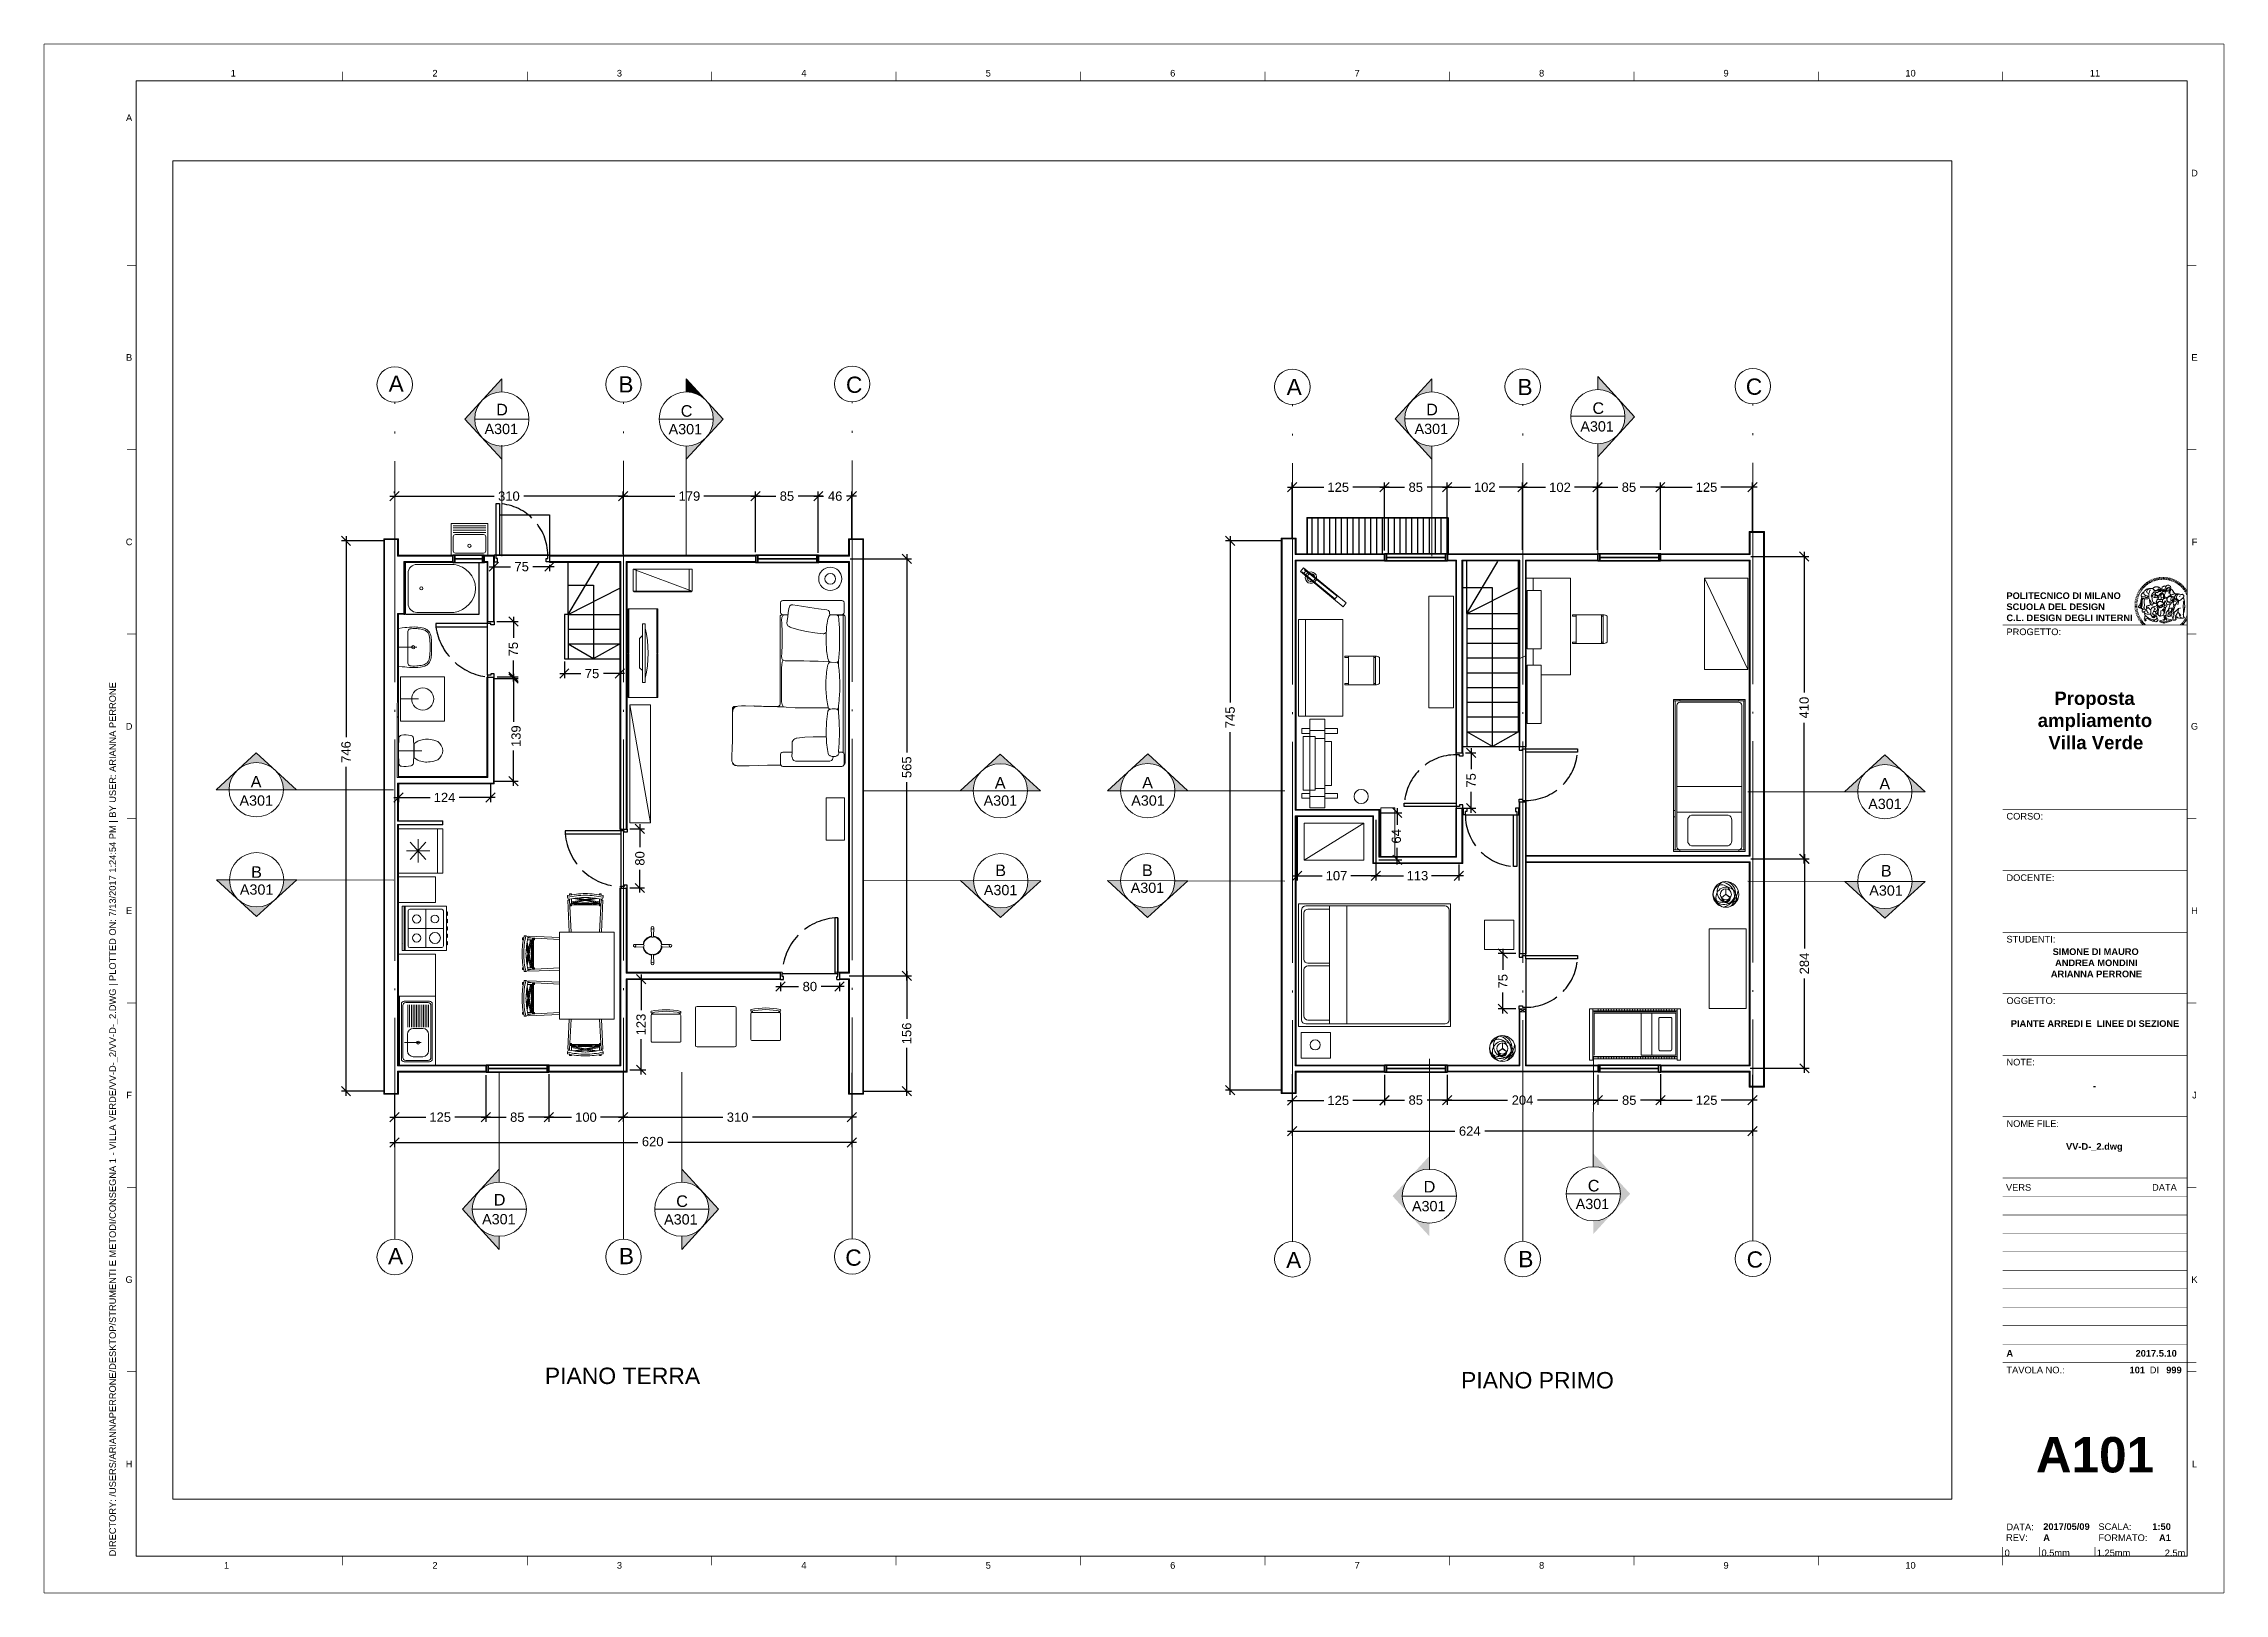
# Paper-space layout 'PIANTE' of a CAD drawing. Header units: metres, sheet in millimetres. Extents: x -1 to 590, y 0 to 421.
# The model-space entities are those that its viewports show. They can reach past a viewport. Long polylines and large blocks are cut down to what shows.
import ezdxf
from ezdxf.enums import TextEntityAlignment as Align

# ---------------------------------------------------------------- set-up
doc = ezdxf.new("R2010")
doc.units = ezdxf.units.M
doc.header["$LTSCALE"] = 5
doc.header["$MEASUREMENT"] = 0
doc.set_wipeout_variables(frame=1)
for name, pattern in [('0', [0]), ('ACAD_ISO02W100', [15, 12, -3]), ('ACAD_ISO04W100', [30, 24, -3, 0, -3])]:
    doc.linetypes.add(name, pattern=pattern)
doc.layers.get('0').update_dxf_attribs({"color": 30})
doc.layers.get('DEFPOINTS').update_dxf_attribs({"color": 210})
doc.layers.add('_AUX', color=210, linetype='Continuous', lineweight=18, plot=False)
doc.layers.add('G-ANNO-NPLT', color=210, linetype='Continuous', lineweight=18, plot=False)
for name, color, linetype, lineweight in [('A-ANNO-DIMS', 3, 'Continuous', 18), ('A-ANNO-SYMB', 3, 'Continuous', 18), ('A-DETL-MCUT', 4, 'Continuous', 25), ('A-DOOR-FULL', 4, 'Continuous', 25), ('A-ELEV-MBE1', 7, 'Continuous', 35), ('A-ELEV-MBE2', 4, 'Continuous', 25), ('A-FURN', 8, 'Continuous', 18), ('A-SECT-MCUT', 7, 'Continuous', 35), ('A-WALL-STUD', 3, 'Continuous', 18), ('G-ANNO-LOGO', 3, 'Continuous', 18), ('G-ANNO-TEXT', 3, 'Continuous', 18), ('G-ANNO-TTLB', 3, 'Continuous', 18)]:
    doc.layers.add(name, color=color, linetype=linetype, lineweight=lineweight)
doc.layers.add('A-ANNO-SCRN', color=30, linetype='Continuous')
doc.layers.add('arredi_cucina', color=252, linetype='Continuous')
doc.layers.add('Cornice', color=30, linetype='Continuous', plot=False)
doc.styles.add('ARIAL', font='Arial.ttf')
doc.styles.add('ARIAL-BOLD', font='Arial Bold.ttf')
doc.styles.add('E-ARIAL', font='Arial.ttf')
doc.styles.get("Standard").update_dxf_attribs({"font": 'Arial.ttf'})
doc.dimstyles.new('TICK_36', dxfattribs={"dimtxt": 3.6, "dimasz": 3.6, "dimexe": 1.8, "dimexo": 1.2, "dimgap": 1.8, "dimtad": 0, "dimdec": 0, "dimzin": 0, "dimdsep": 46, "dimtxsty": 'ARIAL', "dimblk": 'OBLIQUE', "dimcen": 1.8, "dimdle": 1.8, "dimclrd": 256, "dimclrt": 256, "dimadec": 0, "dimazin": 0, "dimtfac": 1, "dimtdec": 0, "dimtmove": 1, "dimatfit": 3, "dimldrblk": 'OPEN90', "dimfxl": 1, "dimtfill": 1, "dimtolj": 1, "dimtzin": 0, "dimarcsym": 0})

psp = doc.layouts.new('PIANTE')

# ---------------------------------------------------------------- texts
at = {"layer": 'G-ANNO-TEXT', "style": 'ARIAL'}
for s, p in [('1', (50.44, 412.48)), ('2', (105.1, 412.48)), ('3', (155.1, 412.48)), ('4', (205.1, 412.48)), ('5', (255.1, 412.48)), ('6', (305.1, 412.48)), ('7', (355.1, 412.48)), ('8', (405.1, 412.48)), ('9', (455.1, 412.48)), ('10', (505.1, 412.48)), ('11', (555.1, 412.48)), ('A', (22.18, 400.39)), ('D', (582.08, 385.41)), ('B', (22.18, 335.41)), ('E', (582.08, 335.41)), ('C', (22.18, 285.41)), ('F', (582.08, 285.41)), ('D', (22.18, 235.41)), ('E', (22.18, 185.41)), ('F', (22.18, 135.41)), ('G', (22.18, 85.41)), ('H', (22.18, 35.41)), ('1', (48.59, 7.92)), ('2', (105.1, 7.92)), ('3', (155.1, 7.92)), ('4', (205.1, 7.92)), ('5', (255.1, 7.92)), ('6', (305.1, 7.92)), ('7', (355.1, 7.92)), ('8', (405.1, 7.92)), ('9', (455.1, 7.92)), ('10', (505.1, 7.92))]:
    psp.add_text(s, height=1.8, dxfattribs=at).set_placement(p, align=Align.MIDDLE_CENTER)
at = {"layer": 'G-ANNO-TEXT', "insert": (16.8, 10.36), "char_height": 1.8, "attachment_point": 1, "rotation": 90, "style": 'ARIAL'}
psp.add_mtext_dynamic_manual_height_columns('DIRECTORY: /USERS/ARIANNAPERRONE/DESKTOP/STRUMENTI E METODI/CONSEGNA 1 - VILLA VERDE/VV-D-_2/VV-D-_2.DWG | PLOTTED ON: 7/13/2017 1:24:54 PM | BY USER: ARIANNA PERRONE', width=412.209, gutter_width=9, heights=[0], dxfattribs=at)

msp = doc.modelspace()

# ---------------------------------------------------------------- texts
at = {"layer": 'A-ANNO-SYMB'}
for s, height, p in [('D', 15.7, (4847.2, 6820.2)), ('C', 15.7, (5097.3, 6818.3)), ('D', 15.7, (6107.8, 6820.3)), ('C', 15.7, (6333.1, 6822.1)), ('A301', 13.91, (4831.4, 6794.8)), ('A301', 13.91, (5080.9, 6794.5)), ('A301', 13.91, (6092, 6794.9)), ('A301', 13.91, (6316.7, 6798.3)), ('A', 15.7, (4514.4, 6315.8)), ('A', 15.7, (5523, 6314.2)), ('A', 15.7, (5722.8, 6314.4)), ('A', 15.7, (6722, 6313)), ('A301', 13.91, (4499.3, 6291.1)), ('A301', 13.91, (5507.9, 6291)), ('A301', 13.91, (5708, 6291.1)), ('A301', 13.91, (6706.9, 6286.5)), ('D', 15.7, (4843.9, 5749)), ('D', 15.7, (6104.3, 5766.7)), ('C', 15.7, (6326.8, 5768.1)), ('A301', 13.91, (4828.1, 5723.6)), ('A301', 13.91, (5074.8, 5723.3)), ('C', 15.7, (5091.2, 5747.1)), ('A301', 13.91, (6088.5, 5741.3)), ('A301', 13.91, (6310.4, 5744.2))]:
    msp.add_text(s, height=height, dxfattribs=at).set_placement(p)
for s, height, rotation, p in [('B', 15.7, 359.6725, (4515, 6193.3)), ('B', 15.7, 359.6725, (5523.6, 6195.6)), ('B', 15.7, 359.6725, (5722.4, 6195.7)), ('B', 15.7, 359.2836, (6723.9, 6195.1)), ('A301', 13.91, 359.8362, (4499.8, 6170.5)), ('A301', 13.91, 359.8362, (5508.2, 6169.8)), ('A301', 13.91, 359.8362, (5707.2, 6172.9)), ('A301', 13.91, 359.4474, (6708.3, 6169.4))]:
    msp.add_text(s, height=height, rotation=rotation, dxfattribs=at).set_placement(p)
at = {"layer": 'A-ANNO-SYMB', "char_height": 22, "attachment_point": 1, "style": 'ARIAL'}
for s, insert in [('A', (4701.4, 6874.1)), ('B', (5012.8, 6873.2)), ('C', (5321.3, 6872.7)), ('A', (5918.6, 6869.7)), ('B', (6231.4, 6869.6)), ('C', (6541, 6870.1)), ('A', (4700.6, 5691.5)), ('B', (5013.5, 5691.5)), ('C', (5320.4, 5689.4)), ('A', (5917.9, 5686.2)), ('B', (6232.6, 5687.4)), ('C', (6542.1, 5686.9))]:
    msp.add_mtext_dynamic_manual_height_columns(s, width=37.201, gutter_width=2.5, heights=[0], dxfattribs=dict(at, insert=insert))
at = {"layer": 'A-ELEV-MBE1', "char_height": 22.237, "attachment_point": 1, "style": 'ARIAL'}
for s, insert in [('PIANO TERRA', (4913.1, 5529.3)), ('PIANO PRIMO', (6155, 5523.3))]:
    msp.add_mtext_dynamic_manual_height_columns(s, width=404.321, gutter_width=9, heights=[0], dxfattribs=dict(at, insert=insert))

# ---------------------------------------------------------------- blocks, each defined once
blk = doc.blocks.new('logoPolimi')
for p, q in [((-1.49, 1.84), (-1.36, 1.68)), ((-1.41, 1.91), (-1.28, 1.74)), ((-1.32, 1.97), (-1.2, 1.8)), ((-1.22, 2.03), (-1.11, 1.85)), ((-1.13, 2.09), (-1.03, 1.9)), ((-1.03, 2.14), (-0.94, 1.95)), ((-0.93, 2.18), (-0.84, 1.99)), ((-0.83, 2.22), (-0.75, 2.03)), ((-0.72, 2.26), (-0.66, 2.06)), ((-0.61, 2.29), (-0.56, 2.09)), ((-0.51, 2.32), (-0.46, 2.11)), ((-0.4, 2.34), (-0.36, 2.13)), ((-0.29, 2.35), (-0.26, 2.14)), ((-0.18, 2.36), (-0.16, 2.15)), ((-0.07, 2.37), (-0.06, 2.16)), ((0.04, 2.37), (0.04, 2.16)), ((0.15, 2.36), (0.14, 2.16)), ((0.26, 2.36), (0.24, 2.15)), ((0.37, 2.34), (0.34, 2.13)), ((0.48, 2.32), (0.44, 2.12)), ((0.59, 2.3), (0.54, 2.09)), ((0.69, 2.27), (0.63, 2.07)), ((0.8, 2.23), (0.73, 2.03)), ((0.9, 2.19), (0.82, 2)), ((1, 2.15), (0.91, 1.96)), ((1.1, 2.1), (1, 1.91)), ((1.2, 2.04), (1.09, 1.86)), ((1.29, 1.99), (1.18, 1.81)), ((1.38, 1.92), (1.26, 1.75)), ((1.47, 1.86), (1.34, 1.69)), ((-2.37, 0.12), (-2.16, 0.11)), ((-2.37, 0.01), (-2.16, 0.01)), ((-2.36, 0.23), (-2.15, 0.21)), ((-2.35, 0.34), (-2.14, 0.31)), ((-2.33, 0.45), (-2.12, 0.41)), ((-2.3, 0.55), (-2.1, 0.51)), ((-2.28, 0.66), (-2.07, 0.6)), ((-2.24, 0.77), (-2.04, 0.7)), ((-2.2, 0.87), (-2.01, 0.79)), ((-2.16, 0.97), (-1.97, 0.89)), ((-2.11, 1.07), (-1.93, 0.98)), ((-2.06, 1.17), (-1.88, 1.07)), ((-2.01, 1.26), (-1.83, 1.15)), ((-1.94, 1.36), (-1.77, 1.24)), ((-1.88, 1.45), (-1.71, 1.32)), ((-1.84, 0.03), (-1.82, 0.35)), ((-1.81, 1.53), (-1.65, 1.4)), ((-1.74, 1.61), (-1.58, 1.47)), ((-1.73, 0.59), (-1.73, 0.59)), ((-1.73, 0.59), (-1.73, 0.59)), ((-1.66, 1.69), (-1.51, 1.54)), ((-1.65, 0.57), (-1.65, 0.57)), ((-1.59, 1.12), (-1.59, 1.12)), ((-1.58, 1.77), (-1.44, 1.61)), ((-1.51, 0.55), (-1.51, 0.55)), ((-1.51, 0.55), (-1.51, 0.55)), ((-1.31, 0.79), (-1.21, 0.75)), ((-1.21, 0.75), (-1.31, 0.79)), ((-1.21, 0.75), (-1.31, 0.79)), ((-1.21, 0.75), (-1.21, 0.75)), ((-1.21, 0.75), (-1.21, 0.75)), ((-1.19, 0.76), (-1.19, 0.76)), ((-1.19, 0.76), (-1.19, 0.76)), ((-1.17, 0.99), (-1.18, 0.99)), ((-1.18, 0.99), (-1.17, 0.99)), ((-1.16, 0.57), (-1.16, 0.57)), ((-1.16, 0.57), (-1.16, 0.57)), ((-1.1, 0.01), (-0.99, 0.06)), ((-0.99, 0.06), (-1.1, 0.01)), ((-0.99, 0.06), (-1.1, 0.01)), ((-0.99, 0.06), (-0.99, 0.06)), ((-0.99, 0.06), (-0.99, 0.06)), ((-0.97, 0.79), (-0.98, 0.79)), ((-0.89, 0.84), (-0.97, 0.79)), ((-0.97, 0.79), (-0.89, 0.84)), ((-0.96, 1.41), (-0.96, 1.41)), ((-0.96, 1.41), (-0.96, 1.41)), ((-0.89, 0.84), (-0.82, 0.87)), ((-0.82, 0.87), (-0.89, 0.84)), ((-0.89, 0.84), (-0.82, 0.87)), ((-0.88, 0.83), (-0.89, 0.84)), ((-0.85, 1.39), (-0.85, 1.39)), ((-0.85, 1.39), (-0.85, 1.39)), ((-0.84, 0.14), (-0.84, 0.14)), ((-0.77, 1.08), (-0.78, 1.08)), ((-0.78, 1.08), (-0.77, 1.08)), ((-0.61, 1.12), (-0.77, 1.08)), ((-0.77, 1.08), (-0.61, 1.12)), ((-0.77, 1.08), (-0.61, 1.12)), ((-0.75, 1.3), (-0.76, 1.29)), ((-0.76, 1.29), (-0.75, 1.3)), ((-0.65, 0.99), (-0.7, 0.96)), ((-0.69, 0.18), (-0.68, 0.18)), ((-0.66, 0.93), (-0.66, 0.93)), ((-0.66, 0.93), (-0.64, 0.93)), ((-0.66, 0.93), (-0.66, 0.93)), ((-0.66, 0.93), (-0.66, 0.93)), ((-0.63, 1.01), (-0.63, 1.01)), ((-0.63, 1.01), (-0.62, 1.01)), ((-0.63, 0.66), (-0.63, 0.66)), ((-0.6, 1.12), (-0.61, 1.12)), ((-0.61, 1.12), (-0.6, 1.12)), ((-0.61, 1.12), (-0.6, 1.12)), ((-0.61, 0.86), (-0.57, 0.85)), ((-0.57, 0.85), (-0.61, 0.86)), ((-0.61, 0.86), (-0.57, 0.85)), ((-0.53, 1.08), (-0.6, 1.12)), ((-0.6, 1.12), (-0.6, 1.11)), ((-0.6, 1.12), (-0.53, 1.08)), ((-0.57, 0.8), (-0.59, 0.8)), ((-0.57, 0.85), (-0.53, 0.84)), ((-0.57, 0.85), (-0.57, 0.85)), ((-0.57, 0.85), (-0.57, 0.85)), ((-0.57, 0.85), (-0.53, 0.84)), ((-0.56, 0.29), (-0.49, 0.48)), ((-0.56, 0.14), (-0.56, 0.29)), ((-0.5, 0.11), (-0.56, 0.14)), ((-0.53, 0.84), (-0.51, 0.84)), ((-0.53, 0.84), (-0.51, 0.84)), ((-0.53, 0.84), (-0.53, 0.84)), ((-0.51, 0.11), (-0.51, 0.11)), ((-0.51, 0.11), (-0.51, 0.11)), ((-0.34, 0.33), (-0.5, 0.11)), ((-0.49, 0.48), (-0.41, 0.55)), ((-0.42, 0.8), (-0.47, 0.79)), ((-0.42, 0.8), (-0.47, 0.79)), ((-0.47, 0.79), (-0.45, 0.76)), ((-0.47, 0.79), (-0.45, 0.76)), ((-0.45, 1.14), (-0.42, 1.11)), ((-0.42, 1.26), (-0.36, 1.22)), ((-0.41, 0.55), (-0.34, 0.49)), ((-0.4, 1.37), (-0.38, 1.38)), ((-0.39, 1.37), (-0.4, 1.37)), ((-0.35, 1.33), (-0.4, 1.37)), ((-0.39, 1.24), (-0.4, 1.23)), ((-0.38, 1.14), (-0.38, 1.14)), ((-0.34, 0.49), (-0.09, 0.48)), ((-0.16, 0.32), (-0.34, 0.33)), ((-0.14, 0.32), (-0.31, 0.34)), ((-0.28, 1.3), (-0.29, 1.3)), ((-0.28, 1.3), (-0.28, 1.3)), ((-0.16, 1.24), (-0.16, 1.25)), ((-0.16, 1.25), (-0.16, 1.25)), ((-0.16, 0.49), (-0.14, 0.64)), ((-0.06, 0.27), (-0.16, 0.32)), ((-0.1, 0.88), (-0.09, 0.87)), ((-0.08, 1.37), (-0.08, 1.38)), ((-0.08, 1.23), (-0.05, 1.21)), ((-0.05, 1.21), (-0.08, 1.23)), ((-0.08, 1.23), (-0.05, 1.21)), ((-0.03, 0.26), (-0.06, 0.27)), ((-0.05, 1.21), (-0.04, 1.21)), ((-0.04, 1.21), (-0.05, 1.21)), ((-0.04, 1.21), (-0.04, 1.21)), ((-0.04, 1.21), (-0.04, 1.21)), ((-0.04, 0.48), (-0.03, 0.26)), ((0.03, 1.15), (0.03, 1.15)), ((0.03, 0.66), (0.03, 0.67)), ((0.07, 0.58), (0.07, 0.57)), ((0.1, 1.18), (0.1, 1.18)), ((0.1, 0.84), (0.1, 0.84)), ((0.13, 1.32), (0.17, 1.19)), ((0.14, 0.71), (0.34, 0.65)), ((0.31, 0.56), (0.17, 0.63)), ((0.27, 1.61), (0.27, 1.61)), ((0.27, 1.61), (0.27, 1.61)), ((0.27, 1.61), (0.27, 1.61)), ((0.29, 1.29), (0.29, 1.29)), ((0.29, 1.29), (0.29, 1.29)), ((0.29, 1.29), (0.29, 1.29)), ((0.29, 1.29), (0.29, 1.29)), ((0.33, 0.49), (0.34, 0.49)), ((0.33, 0.03), (0.35, 0.03)), ((0.33, 0.03), (0.35, 0.03)), ((0.34, 0.65), (0.34, 0.64)), ((0.35, 0.03), (0.57, 0.06)), ((0.35, 0.03), (0.57, 0.06)), ((0.35, 0.03), (0.35, 0.03)), ((0.35, 0.03), (0.35, 0.03)), ((0.38, 1.36), (0.37, 1.35)), ((0.38, 0.34), (0.37, 0.34)), ((0.38, 0.34), (0.38, 0.34)), ((0.43, 0.67), (0.39, 0.64)), ((0.49, 1.05), (0.51, 1.13)), ((0.51, 1.13), (0.49, 1.05)), ((0.49, 1.05), (0.51, 1.13)), ((0.51, 1.31), (0.5, 1.29)), ((0.51, 1.13), (0.52, 1.23)), ((0.52, 1.23), (0.51, 1.23)), ((0.51, 1.23), (0.52, 1.23)), ((0.52, 1.23), (0.51, 1.13)), ((0.51, 1.13), (0.52, 1.23)), ((0.52, 1.24), (0.6, 1.37)), ((0.52, 1.23), (0.6, 1.36)), ((0.6, 1.36), (0.52, 1.23)), ((0.52, 1.23), (0.52, 1.23)), ((0.52, 1.23), (0.52, 1.24)), ((0.52, 1.23), (0.52, 1.23)), ((0.55, 1.07), (0.53, 1.06)), ((0.53, 1.04), (0.53, 1.06)), ((0.53, 1.05), (0.53, 1.04)), ((0.54, 0.3), (0.63, 0.32)), ((0.54, -0.08), (0.61, 0.06)), ((0.61, 0.06), (0.54, -0.08)), ((0.54, -0.08), (0.61, 0.06)), ((0.56, 0.19), (0.59, 0.21)), ((0.57, 1.07), (0.57, 1.07)), ((0.57, 1.07), (0.57, 1.07)), ((0.57, 1.07), (0.57, 1.07)), ((0.57, 1.07), (0.57, 1.07)), ((0.57, 1.07), (0.57, 1.07)), ((0.57, 1.07), (0.57, 1.07)), ((0.57, 1.07), (0.57, 1.07)), ((0.58, 0.3), (0.59, 0.29)), ((0.59, 0.78), (0.59, 0.79)), ((0.59, 0.79), (0.59, 0.79)), ((0.59, 0.79), (0.59, 0.79)), ((0.59, 0.79), (0.59, 0.78)), ((0.61, 0.06), (0.6, 0.07)), ((0.6, 0.07), (0.61, 0.06)), ((0.61, 0.06), (0.61, 0.07)), ((0.62, 0.21), (0.65, 0.22)), ((0.64, 1.37), (0.65, 1.37)), ((0.69, 0.86), (0.68, 0.86)), ((0.68, 0.86), (0.69, 0.86)), ((0.68, 0.76), (0.68, 0.76)), ((0.76, 0.26), (0.76, 0.26)), ((0.82, 0.35), (0.84, 0.36)), ((0.82, 0.35), (0.82, 0.35)), ((0.84, 0.36), (0.84, 0.37)), ((0.85, 0.34), (1.05, 0.35)), ((0.93, 1.05), (0.93, 1.05)), ((0.93, 1.05), (0.93, 1.05)), ((0.93, 1.05), (0.93, 1.04)), ((0.93, 1.05), (0.93, 1.05)), ((0.97, 0.66), (0.96, 0.66)), ((1.01, 0.97), (0.98, 0.96)), ((1.17, 0.96), (1.17, 0.95)), ((1.17, 0.95), (1.17, 0.95)), ((1.34, 0.37), (1.26, 0.04)), ((1.27, 0.37), (1.27, 0.38)), ((1.28, 0.95), (1.28, 0.95)), ((1.37, 0.73), (1.46, 0.81)), ((1.41, 0.4), (1.41, 0.41)), ((1.56, 1.79), (1.42, 1.63)), ((1.64, 1.71), (1.49, 1.56)), ((1.49, 0.9), (1.57, 0.92)), ((1.72, 1.63), (1.56, 1.49)), ((1.67, 0.6), (1.57, 0.53)), ((1.79, 1.55), (1.63, 1.41)), ((1.86, 1.47), (1.7, 1.34)), ((1.93, 1.38), (1.76, 1.26)), ((1.99, 1.29), (1.81, 1.17)), ((2.05, 1.19), (1.87, 1.09)), ((2.1, 1.1), (1.92, 1)), ((2.15, 1), (1.96, 0.91)), ((2.19, 0.9), (2, 0.82)), ((2.23, 0.79), (2.04, 0.72)), ((2.27, 0.69), (2.07, 0.63)), ((2.3, 0.58), (2.09, 0.53)), ((2.32, 0.47), (2.12, 0.43)), ((2.34, 0.37), (2.13, 0.33)), ((2.36, 0.26), (2.15, 0.23)), ((2.37, 0.15), (2.16, 0.13)), ((2.37, 0.04), (2.16, 0.03)), ((-2.37, -0.1), (-2.16, -0.09)), ((-2.36, -0.21), (-2.15, -0.19)), ((-2.35, -0.32), (-2.14, -0.29)), ((-2.33, -0.43), (-2.12, -0.39)), ((-2.31, -0.54), (-2.1, -0.49)), ((-2.28, -0.65), (-2.08, -0.59)), ((-2.25, -0.75), (-2.05, -0.69)), ((-2.21, -0.86), (-2.02, -0.78)), ((-2.17, -0.96), (-1.98, -0.87)), ((-2.12, -1.06), (-1.93, -0.96)), ((-2.07, -1.16), (-1.89, -1.05)), ((-2.04, -0.15), (-1.97, -0.2)), ((-2.01, -1.25), (-1.84, -1.14)), ((-1.95, -1.34), (-1.78, -1.22)), ((-1.89, -1.43), (-1.72, -1.31)), ((-1.82, -1.52), (-1.66, -1.38)), ((-1.75, -1.6), (-1.59, -1.46)), ((-1.67, -1.68), (-1.52, -1.53)), ((-1.58, -0.12), (-1.6, -0.18)), ((-1.6, -0.18), (-1.58, -0.28)), ((-1.57, -0.54), (-1.59, -0.54)), ((-1.59, -0.54), (-1.59, -0.54)), ((-1.59, -1.76), (-1.45, -1.6)), ((-1.56, -0.32), (-1.56, -0.31)), ((-1.56, -0.31), (-1.56, -0.31)), ((-1.53, -0.65), (-1.53, -0.65)), ((-1.53, -0.65), (-1.53, -0.65)), ((-1.51, -1.83), (-1.37, -1.67)), ((-1.48, -0.86), (-1.48, -0.85)), ((-1.42, -0.37), (-1.42, -0.37)), ((-1.42, -1.9), (-1.29, -1.73)), ((-1.38, -0.46), (-1.38, -0.46)), ((-1.33, -1.96), (-1.21, -1.79)), ((-1.31, -0.24), (-1.31, -0.23)), ((-1.31, -0.23), (-1.31, -0.24)), ((-1.23, -0.19), (-1.23, -0.19)), ((-1.23, -0.19), (-1.23, -0.19)), ((-1.23, -0.19), (-1.23, -0.19)), ((-1.23, -0.19), (-1.23, -0.19)), ((-1.01, -0.39), (-1.02, -0.39)), ((-1.02, -0.39), (-1.01, -0.39)), ((-1.02, -0.7), (-1.02, -0.7)), ((-1.02, -0.7), (-1.02, -0.7)), ((-1.02, -0.7), (-1.02, -0.7)), ((-0.79, -0.51), (-0.83, -0.58)), ((-0.83, -0.58), (-0.79, -0.51)), ((-0.83, -0.58), (-0.79, -0.51)), ((-0.78, -1.05), (-0.83, -0.94)), ((-0.83, -0.94), (-0.78, -1.05)), ((-0.83, -0.94), (-0.83, -0.94)), ((-0.83, -0.94), (-0.78, -1.05)), ((-0.82, -1.23), (-0.82, -1.23)), ((-0.82, -1.23), (-0.77, -1.23)), ((-0.77, -1.23), (-0.82, -1.23)), ((-0.82, -1.23), (-0.82, -1.23)), ((-0.77, -1.23), (-0.82, -1.23)), ((-0.75, -0.96), (-0.8, -0.89)), ((-0.8, -0.89), (-0.79, -0.92)), ((-0.79, -0.92), (-0.8, -0.89)), ((-0.8, -0.89), (-0.75, -0.96)), ((-0.79, -0.92), (-0.8, -0.89)), ((-0.8, -0.89), (-0.8, -0.89)), ((-0.8, -0.89), (-0.75, -0.96)), ((-0.79, -0.92), (-0.78, -0.95)), ((-0.78, -0.95), (-0.79, -0.92)), ((-0.78, -0.95), (-0.79, -0.92)), ((-0.77, -0.49), (-0.78, -0.48)), ((-0.78, -0.48), (-0.77, -0.49)), ((-0.78, -0.95), (-0.76, -1)), ((-0.76, -1), (-0.78, -0.95)), ((-0.76, -1), (-0.78, -0.95)), ((-0.71, -0.89), (-0.75, -0.87)), ((-0.75, -0.87), (-0.71, -0.89)), ((-0.75, -0.87), (-0.71, -0.89)), ((-0.72, -1.01), (-0.75, -0.96)), ((-0.75, -0.96), (-0.72, -1.01)), ((-0.75, -0.96), (-0.72, -1.01)), ((-0.64, -0.93), (-0.71, -0.89)), ((-0.71, -0.89), (-0.64, -0.93)), ((-0.71, -0.89), (-0.64, -0.93)), ((-0.66, -0.53), (-0.66, -0.53)), ((-0.66, -0.53), (-0.66, -0.53)), ((-0.66, -0.53), (-0.66, -0.53)), ((-0.39, -0.81), (-0.51, -0.69)), ((-0.51, -1.04), (-0.5, -1.04)), ((-0.48, -0.42), (-0.48, -0.42)), ((-0.48, -0.42), (-0.48, -0.42)), ((-0.48, -0.42), (-0.48, -0.42)), ((-0.41, -0.51), (-0.41, -0.51)), ((-0.38, -0.05), (-0.39, -0.12)), ((-0.39, -0.12), (-0.37, -0.1)), ((-0.35, -0.14), (-0.37, -0.08)), ((-0.37, -0.09), (-0.37, -0.09)), ((-0.33, -0.12), (-0.35, -0.14)), ((-0.32, -0.14), (-0.35, -0.14)), ((-0.35, -0.18), (-0.34, -0.22)), ((-0.34, -0.08), (-0.29, -0.16)), ((-0.34, -0.22), (-0.34, -0.22)), ((-0.27, -0.17), (-0.32, -0.14)), ((-0.25, -0.91), (-0.26, -0.9)), ((-0.26, -1.29), (0.1, -1.2)), ((0.1, -1.2), (-0.26, -1.29)), ((0.08, -1.4), (-0.26, -1.29)), ((-0.26, -1.29), (0.08, -1.4)), ((-0.26, -1.38), (-0.26, -1.29)), ((-0.26, -1.29), (-0.26, -1.29)), ((-0.26, -1.29), (-0.26, -1.38)), ((-0.26, -1.29), (0.08, -1.4)), ((-0.26, -1.29), (-0.26, -1.29)), ((0.08, -1.49), (-0.26, -1.38)), ((-0.26, -1.38), (0.09, -1.49)), ((-0.14, -0.15), (-0.16, -0.13)), ((-0.11, -0.04), (-0.12, -0.05)), ((-0.04, -0.41), (-0.01, -0.44)), ((-0.01, -0.44), (-0.04, -0.41)), ((-0.04, -0.41), (-0.01, -0.44)), ((0.07, -0.84), (0.07, -0.84)), ((0.07, -0.84), (0.07, -0.84)), ((0.1, -1.2), (0.08, -1.32)), ((0.08, -1.32), (0.13, -1.2)), ((0.08, -1.4), (0.72, -1.22)), ((0.72, -1.22), (0.08, -1.4)), ((0.08, -1.4), (0.72, -1.22)), ((0.72, -1.31), (0.08, -1.49)), ((0.08, -1.44), (0.08, -1.4)), ((0.08, -1.4), (0.08, -1.44)), ((0.08, -1.4), (0.08, -1.49)), ((0.08, -1.49), (0.08, -1.44)), ((0.08, -1.44), (0.08, -1.44)), ((0.08, -1.44), (0.08, -1.45)), ((0.08, -1.45), (0.08, -1.46)), ((0.08, -1.46), (0.08, -1.49)), ((0.1, -1.01), (0.09, -0.86)), ((0.1, -1.01), (0.09, -0.86)), ((0.09, -1.49), (0.72, -1.31)), ((0.1, -1.2), (0.12, -1.04)), ((0.12, -1.04), (0.1, -1.2)), ((0.13, -1.2), (0.1, -1.2)), ((0.1, -1.2), (0.13, -1.2)), ((0.13, -1.2), (0.1, -1.2)), ((0.1, -1.2), (0.1, -1.2)), ((0.11, -0.44), (0.11, -0.44)), ((0.11, -0.44), (0.11, -0.44)), ((0.12, -0.21), (0.12, -0.21)), ((0.12, -0.21), (0.12, -0.21)), ((0.12, -0.21), (0.12, -0.21)), ((0.12, -0.21), (0.12, -0.21)), ((0.12, -0.21), (0.12, -0.21)), ((0.12, -0.21), (0.12, -0.21)), ((0.12, -0.21), (0.12, -0.21)), ((0.12, -0.21), (0.12, -0.21)), ((0.12, -0.21), (0.12, -0.21)), ((0.12, -0.21), (0.12, -0.21)), ((0.12, -0.21), (0.12, -0.21)), ((0.12, -0.21), (0.12, -0.21)), ((0.12, -0.21), (0.12, -0.21)), ((0.12, -0.56), (0.14, -0.53)), ((0.14, -0.53), (0.12, -0.56)), ((0.12, -0.56), (0.14, -0.53)), ((0.12, -1.04), (0.12, -1.04)), ((0.12, -1.04), (0.12, -1.04)), ((0.12, -1.04), (0.12, -1.04)), ((0.21, -0.99), (0.13, -1.2)), ((0.13, -1.2), (0.21, -0.99)), ((0.36, -1.14), (0.13, -1.2)), ((0.13, -1.2), (0.26, -1.17)), ((0.14, -0.53), (0.16, -0.49)), ((0.16, -0.49), (0.14, -0.53)), ((0.14, -0.53), (0.16, -0.49)), ((0.16, -0.49), (0.16, -0.49)), ((0.16, -0.49), (0.16, -0.49)), ((0.28, -1.19), (0.21, -0.99)), ((0.21, -0.99), (0.31, -1.27)), ((0.24, -0.17), (0.24, -0.16)), ((0.24, -0.16), (0.24, -0.17)), ((0.25, -0.84), (0.25, -0.88)), ((0.25, -0.88), (0.25, -0.84)), ((0.25, -0.88), (0.25, -0.84)), ((0.25, -0.88), (0.29, -1.17)), ((0.26, -0.88), (0.25, -0.88)), ((0.31, -1.27), (0.25, -0.88)), ((0.26, -1.17), (0.28, -1.16)), ((0.28, -1.16), (0.36, -1.14)), ((0.29, -1.17), (0.28, -1.19)), ((0.36, -1.14), (0.72, -1.22)), ((0.72, -1.22), (0.36, -1.14)), ((0.49, -0.31), (0.49, -0.31)), ((0.49, -0.31), (0.49, -0.31)), ((0.5, -0.27), (0.5, -0.27)), ((0.51, -0.27), (0.51, -0.27)), ((0.72, -0.81), (0.75, -0.89)), ((0.72, -1.22), (0.72, -1.31)), ((0.72, -1.31), (0.72, -1.22)), ((0.74, -0.23), (0.74, -0.23)), ((0.74, -0.23), (0.75, -0.24)), ((0.75, -0.23), (0.75, -0.23)), ((0.86, -0.25), (0.82, -0.34)), ((0.87, -0.22), (0.86, -0.23)), ((0.87, -0.22), (0.86, -0.25)), ((0.96, -0.58), (0.96, -0.57)), ((1.05, -1.05), (1.04, -1.05)), ((1.28, -2), (1.17, -1.82)), ((1.37, -1.93), (1.25, -1.76)), ((1.31, -0.27), (1.3, -0.26)), ((1.3, -0.26), (1.3, -0.26)), ((1.3, -0.26), (1.3, -0.26)), ((1.3, -0.26), (1.31, -0.27)), ((1.3, -0.26), (1.3, -0.26)), ((1.46, -1.87), (1.33, -1.7)), ((1.54, -1.8), (1.41, -1.64)), ((1.63, -1.72), (1.48, -1.57)), ((1.71, -1.65), (1.55, -1.5)), ((1.78, -1.57), (1.62, -1.43)), ((1.85, -1.48), (1.69, -1.35)), ((1.92, -1.39), (1.75, -1.27)), ((1.98, -1.3), (1.81, -1.19)), ((2.04, -1.21), (1.86, -1.1)), ((2.09, -1.11), (1.91, -1.01)), ((2.14, -1.01), (1.95, -0.92)), ((2.19, -0.91), (1.99, -0.83)), ((2.23, -0.81), (2.03, -0.74)), ((2.26, -0.7), (2.06, -0.64)), ((2.29, -0.6), (2.09, -0.55)), ((2.32, -0.49), (2.11, -0.45)), ((2.34, -0.38), (2.13, -0.35)), ((2.35, -0.27), (2.15, -0.25)), ((2.37, -0.08), (2.16, -0.07)), ((2.36, -0.16), (2.16, -0.15)), ((-1.24, -2.02), (-1.13, -1.84)), ((-1.14, -2.08), (-1.04, -1.89)), ((-1.04, -2.13), (-0.95, -1.94)), ((-0.94, -2.18), (-0.86, -1.98)), ((-0.84, -2.22), (-0.77, -2.02)), ((-0.74, -2.25), (-0.67, -2.05)), ((-0.63, -2.29), (-0.57, -2.08)), ((-0.52, -2.31), (-0.48, -2.11)), ((-0.42, -2.33), (-0.38, -2.13)), ((-0.31, -2.35), (-0.28, -2.14)), ((-0.2, -2.36), (-0.18, -2.15)), ((-0.09, -2.37), (-0.08, -2.16)), ((0.03, -2.37), (0.02, -2.16)), ((0.14, -2.37), (0.12, -2.16)), ((0.25, -2.36), (0.22, -2.15)), ((0.35, -2.34), (0.32, -2.14)), ((0.46, -2.32), (0.42, -2.12)), ((0.57, -2.3), (0.52, -2.1)), ((0.68, -2.27), (0.62, -2.07)), ((0.78, -2.24), (0.71, -2.04)), ((0.89, -2.2), (0.81, -2)), ((0.99, -2.15), (0.9, -1.96)), ((1.09, -2.11), (0.99, -1.92)), ((1.19, -2.05), (1.08, -1.87))]:
    blk.add_line(p, q)
for points in [[(-1.9, 0.12), (-1.94, 0.02), (-2.05, -0.09), (-2.05, -0.09)], [(-1.86, 0.38), (-1.86, 0.38), (-1.87, 0.19), (-1.9, 0.12)], [(-1.76, 0.6), (-1.76, 0.6), (-1.84, 0.57), (-1.86, 0.38)], [(-1.86, -0.04), (-1.84, 0.02), (-1.84, 0.03), (-1.84, 0.03)], [(-1.82, 0.78), (-1.83, 0.8), (-1.85, 0.86), (-1.83, 0.88)], [(-1.82, 0.78), (-1.83, 0.8), (-1.85, 0.86), (-1.83, 0.88)], [(-1.83, 0.88), (-1.81, 0.9), (-1.76, 0.96), (-1.76, 0.96)], [(-1.83, 0.88), (-1.81, 0.9), (-1.76, 0.96), (-1.76, 0.96)], [(-1.76, 0.6), (-1.83, 0.7), (-1.78, 0.74), (-1.78, 0.74)], [(-1.78, 0.74), (-1.79, 0.74), (-1.83, 0.7), (-1.76, 0.6)], [(-1.78, 0.74), (-1.8, 0.76), (-1.81, 0.78), (-1.82, 0.78)], [(-1.78, 0.74), (-1.8, 0.76), (-1.81, 0.78), (-1.82, 0.78)], [(-1.82, 0.35), (-1.81, 0.5), (-1.73, 0.59), (-1.73, 0.59)], [(-1.82, -0.19), (-1.73, -0.07), (-1.75, 0.14), (-1.75, 0.3)], [(-1.75, 0.33), (-1.75, 0.17), (-1.73, -0.05), (-1.8, -0.17)], [(-1.78, 0.74), (-1.75, 0.72), (-1.72, 0.69), (-1.68, 0.7)], [(-1.68, 0.7), (-1.72, 0.69), (-1.75, 0.72), (-1.78, 0.74)], [(-1.68, 0.7), (-1.72, 0.69), (-1.75, 0.72), (-1.78, 0.74)], [(-1.78, 0.74), (-1.78, 0.74), (-1.78, 0.74), (-1.78, 0.74)], [(-1.76, 0.96), (-1.68, 1.1), (-1.59, 1.12), (-1.59, 1.12)], [(-1.76, 0.96), (-1.68, 1.1), (-1.6, 1.12), (-1.6, 1.12)], [(-1.73, 0.59), (-1.74, 0.59), (-1.75, 0.6), (-1.76, 0.6)], [(-1.73, 0.59), (-1.74, 0.59), (-1.75, 0.6), (-1.76, 0.6)], [(-1.75, 0.3), (-1.76, 0.47), (-1.65, 0.57), (-1.65, 0.57)], [(-1.65, 0.57), (-1.65, 0.57), (-1.76, 0.5), (-1.75, 0.33)], [(-1.65, 0.57), (-1.68, 0.58), (-1.7, 0.58), (-1.73, 0.59)], [(-1.65, 0.57), (-1.68, 0.58), (-1.7, 0.58), (-1.73, 0.59)], [(-1.5, 0.71), (-1.53, 0.74), (-1.61, 0.71), (-1.68, 0.7)], [(-1.68, 0.7), (-1.61, 0.71), (-1.53, 0.73), (-1.5, 0.71)], [(-1.5, 0.71), (-1.53, 0.73), (-1.61, 0.71), (-1.68, 0.7)], [(-1.51, 0.55), (-1.56, 0.56), (-1.61, 0.56), (-1.65, 0.57)], [(-1.65, 0.57), (-1.61, 0.56), (-1.56, 0.56), (-1.51, 0.55)], [(-1.51, 0.55), (-1.56, 0.56), (-1.61, 0.56), (-1.65, 0.57)], [(-1.59, 1.12), (-1.6, 1.06), (-1.61, 0.99), (-1.61, 0.97)], [(-1.61, 0.97), (-1.61, 0.99), (-1.6, 1.06), (-1.59, 1.12)], [(-1.61, 0.97), (-1.61, 0.99), (-1.6, 1.06), (-1.59, 1.12)], [(-1.61, 0.97), (-1.61, 0.95), (-1.56, 0.88), (-1.54, 0.87)], [(-1.54, 0.87), (-1.56, 0.88), (-1.61, 0.95), (-1.61, 0.97)], [(-1.54, 0.87), (-1.56, 0.88), (-1.61, 0.96), (-1.61, 0.97)], [(-1.59, 1.12), (-1.59, 1.13), (-1.59, 1.15), (-1.58, 1.16)], [(-1.59, 1.12), (-1.59, 1.13), (-1.59, 1.15), (-1.58, 1.16)], [(-1.58, 1.16), (-1.57, 1.21), (-1.52, 1.23), (-1.49, 1.25)], [(-1.58, 1.16), (-1.57, 1.21), (-1.52, 1.23), (-1.49, 1.25)], [(-1.58, 0.36), (-1.58, 0.48), (-1.51, 0.55), (-1.51, 0.55)], [(-1.51, 0.55), (-1.51, 0.55), (-1.58, 0.48), (-1.58, 0.36)], [(-1.51, 0.55), (-1.51, 0.55), (-1.58, 0.48), (-1.58, 0.36)], [(-1.55, 0.04), (-1.55, 0.08), (-1.58, 0.25), (-1.58, 0.36)], [(-1.58, 0.36), (-1.58, 0.25), (-1.55, 0.08), (-1.55, 0.04)], [(-1.58, 0.36), (-1.58, 0.25), (-1.55, 0.08), (-1.55, 0.04)], [(-1.58, -0.12), (-1.57, -0.06), (-1.55, 0.02), (-1.55, 0.04)], [(-1.55, 0.04), (-1.55, 0.02), (-1.57, -0.06), (-1.58, -0.12)], [(-1.55, 0.04), (-1.55, 0.02), (-1.56, -0.04), (-1.57, -0.1)], [(-1.54, 0.87), (-1.52, 0.85), (-1.47, 0.83), (-1.44, 0.83)], [(-1.44, 0.83), (-1.47, 0.83), (-1.52, 0.85), (-1.54, 0.87)], [(-1.45, 0.83), (-1.47, 0.83), (-1.52, 0.85), (-1.54, 0.87)], [(-1.51, 0.55), (-1.33, 0.54), (-1.16, 0.57), (-1.16, 0.57)], [(-1.16, 0.57), (-1.16, 0.57), (-1.33, 0.54), (-1.51, 0.55)], [(-1.16, 0.57), (-1.16, 0.57), (-1.33, 0.54), (-1.51, 0.55)], [(-1.5, 0.71), (-1.46, 0.68), (-1.4, 0.62), (-1.33, 0.66)], [(-1.33, 0.66), (-1.4, 0.62), (-1.46, 0.68), (-1.5, 0.71)], [(-1.33, 0.66), (-1.4, 0.62), (-1.46, 0.68), (-1.5, 0.71)], [(-1.49, 1.25), (-1.46, 1.26), (-1.42, 1.33), (-1.39, 1.36)], [(-1.49, 1.25), (-1.46, 1.27), (-1.43, 1.34), (-1.39, 1.36)], [(-1.31, 0.79), (-1.33, 0.79), (-1.42, 0.83), (-1.45, 0.83)], [(-1.44, 0.83), (-1.42, 0.83), (-1.33, 0.79), (-1.31, 0.79)], [(-1.31, 0.79), (-1.33, 0.79), (-1.42, 0.83), (-1.44, 0.83)], [(-1.35, 1.1), (-1.4, 1.17), (-1.36, 1.23), (-1.29, 1.31)], [(-1.29, 1.31), (-1.36, 1.23), (-1.4, 1.17), (-1.35, 1.1)], [(-1.35, 1.1), (-1.4, 1.17), (-1.36, 1.23), (-1.29, 1.31)], [(-1.39, 1.36), (-1.35, 1.38), (-1.26, 1.4), (-1.19, 1.41)], [(-1.39, 1.36), (-1.35, 1.38), (-1.26, 1.4), (-1.19, 1.41)], [(-1.18, 0.99), (-1.24, 0.97), (-1.3, 1.03), (-1.35, 1.1)], [(-1.35, 1.1), (-1.3, 1.03), (-1.24, 0.97), (-1.18, 0.99)], [(-1.18, 1), (-1.24, 0.97), (-1.3, 1.03), (-1.35, 1.1)], [(-1.33, 0.66), (-1.28, 0.7), (-1.23, 0.73), (-1.21, 0.75)], [(-1.21, 0.75), (-1.23, 0.73), (-1.28, 0.7), (-1.33, 0.66)], [(-1.21, 0.75), (-1.23, 0.73), (-1.28, 0.7), (-1.33, 0.66)], [(-1.29, 1.31), (-1.22, 1.39), (-1.01, 1.41), (-0.96, 1.41)], [(-0.96, 1.41), (-1.01, 1.41), (-1.22, 1.39), (-1.29, 1.31)], [(-1.29, 1.31), (-1.22, 1.39), (-1.01, 1.41), (-0.96, 1.41)], [(-1.24, -0.02), (-1.21, -0.01), (-1.1, 0.01), (-1.1, 0.01)], [(-1.1, 0.01), (-1.1, 0.01), (-1.21, -0.01), (-1.24, -0.02)], [(-1.1, 0.01), (-1.1, 0.01), (-1.21, -0.01), (-1.24, -0.02)], [(-1.21, 0.75), (-1.2, 0.75), (-1.19, 0.76), (-1.19, 0.76)], [(-1.19, 0.76), (-1.19, 0.76), (-1.2, 0.75), (-1.21, 0.75)], [(-1.19, 0.76), (-1.19, 0.76), (-1.2, 0.76), (-1.21, 0.75)], [(-1.19, 1.41), (-1.11, 1.43), (-0.97, 1.41), (-0.97, 1.41)], [(-1.19, 1.41), (-1.12, 1.43), (-0.98, 1.41), (-0.98, 1.41)], [(-1.19, 0.76), (-1.19, 0.77), (-1.18, 0.78), (-1.18, 0.79)], [(-1.18, 0.79), (-1.18, 0.78), (-1.19, 0.77), (-1.19, 0.76)], [(-1.19, 0.76), (-1.19, 0.77), (-1.19, 0.78), (-1.18, 0.79)], [(-1.18, 0.68), (-1.18, 0.68), (-1.19, 0.71), (-1.19, 0.76)], [(-1.19, 0.76), (-1.19, 0.71), (-1.18, 0.68), (-1.18, 0.68)], [(-1.18, 0.68), (-1.18, 0.68), (-1.19, 0.71), (-1.19, 0.76)], [(-1.18, 0.97), (-1.18, 0.97), (-1.18, 0.98), (-1.17, 0.99)], [(-1.17, 0.99), (-1.18, 0.98), (-1.18, 0.97), (-1.18, 0.97)], [(-1.18, 0.97), (-1.18, 0.97), (-1.18, 0.98), (-1.17, 0.99)], [(-1.18, 0.79), (-1.17, 0.86), (-1.18, 0.95), (-1.18, 0.97)], [(-1.18, 0.97), (-1.18, 0.95), (-1.17, 0.86), (-1.18, 0.79)], [(-1.18, 0.79), (-1.17, 0.86), (-1.18, 0.95), (-1.18, 0.97)], [(-1.16, 0.57), (-1.17, 0.6), (-1.18, 0.64), (-1.18, 0.68)], [(-1.18, 0.68), (-1.18, 0.64), (-1.17, 0.6), (-1.16, 0.57)], [(-1.16, 0.57), (-1.17, 0.6), (-1.18, 0.64), (-1.18, 0.68)], [(-1.17, 0.99), (-1.17, 1.03), (-1.16, 1.09), (-1.14, 1.13)], [(-1.09, 0.42), (-1.1, 0.44), (-1.14, 0.48), (-1.16, 0.57)], [(-1.16, 0.57), (-1.14, 0.48), (-1.1, 0.44), (-1.09, 0.42)], [(-1.09, 0.42), (-1.1, 0.44), (-1.14, 0.48), (-1.16, 0.57)], [(-1.14, 1.13), (-1.12, 1.18), (-1.05, 1.31), (-1.05, 1.31)], [(-1.12, 0.46), (-1.12, 0.46), (-1.13, 0.38), (-1.11, 0.26)], [(-1.11, 0.26), (-1.08, 0.14), (-1.05, 0.03), (-1.05, 0.03)], [(-1.02, 0.32), (-1.02, 0.32), (-1.08, 0.4), (-1.09, 0.42)], [(-1.09, 0.42), (-1.08, 0.4), (-1.02, 0.32), (-1.02, 0.32)], [(-1.02, 0.32), (-1.02, 0.32), (-1.08, 0.4), (-1.09, 0.42)], [(-0.98, 0.2), (-0.98, 0.21), (-1.02, 0.32), (-1.02, 0.32)], [(-1.02, 0.32), (-1.02, 0.32), (-0.98, 0.21), (-0.98, 0.2)], [(-0.98, 0.2), (-0.98, 0.21), (-1.02, 0.32), (-1.02, 0.32)], [(-1.01, 0.12), (-1, 0.16), (-0.98, 0.19), (-0.98, 0.2)], [(-0.98, 0.2), (-0.98, 0.19), (-1, 0.16), (-1.01, 0.12)], [(-1.01, 0.12), (-1, 0.16), (-0.98, 0.19), (-0.98, 0.2)], [(-0.99, 0.06), (-1, 0.07), (-1.01, 0.1), (-1.01, 0.12)], [(-1.01, 0.12), (-1.01, 0.1), (-1, 0.07), (-0.99, 0.06)], [(-0.99, 0.06), (-1, 0.07), (-1.01, 0.1), (-1.01, 0.12)], [(-0.99, 0.06), (-0.99, 0.06), (-0.99, 0.06), (-0.98, 0.05)], [(-0.98, 0.05), (-0.99, 0.06), (-0.99, 0.06), (-0.99, 0.06)], [(-0.99, 0.05), (-0.99, 0.06), (-0.99, 0.06), (-0.99, 0.06)], [(-0.95, 0.02), (-0.96, 0.03), (-0.97, 0.04), (-0.99, 0.05)], [(-0.98, 1.41), (-0.98, 1.41), (-0.97, 1.41), (-0.96, 1.41)], [(-0.98, 0.81), (-0.94, 0.85), (-0.92, 0.93), (-0.91, 0.97)], [(-0.91, 0.97), (-0.92, 0.93), (-0.94, 0.85), (-0.98, 0.81)], [(-0.91, 0.97), (-0.92, 0.93), (-0.94, 0.85), (-0.98, 0.81)], [(-0.98, 0.79), (-0.98, 0.81), (-0.98, 0.81), (-0.98, 0.81)], [(-0.98, 0.81), (-0.98, 0.81), (-0.98, 0.81), (-0.98, 0.79)], [(-0.98, 0.81), (-0.98, 0.81), (-0.98, 0.81), (-0.98, 0.79)], [(-0.98, 0.79), (-0.98, 0.79), (-0.98, 0.78), (-0.97, 0.77)], [(-0.98, 0.79), (-0.98, 0.79), (-0.98, 0.78), (-0.97, 0.77)], [(-0.98, 0.05), (-0.97, 0.04), (-0.96, 0.03), (-0.95, 0.02)], [(-0.95, 0.02), (-0.96, 0.03), (-0.97, 0.04), (-0.98, 0.05)], [(-0.97, 1.41), (-0.97, 1.41), (-0.97, 1.41), (-0.96, 1.41)], [(-0.97, 0.77), (-0.96, 0.74), (-0.91, 0.64), (-0.91, 0.57)], [(-0.97, 0.77), (-0.96, 0.74), (-0.91, 0.64), (-0.91, 0.57)], [(-0.96, 1.41), (-0.94, 1.41), (-0.9, 1.41), (-0.85, 1.39)], [(-0.96, 1.41), (-0.94, 1.41), (-0.9, 1.41), (-0.85, 1.39)], [(-0.95, 0.02), (-0.94, 0.01), (-0.92, 0.01), (-0.9, 0.01)], [(-0.9, 0.01), (-0.92, 0.01), (-0.94, 0.01), (-0.95, 0.02)], [(-0.91, 0.01), (-0.92, 0.01), (-0.94, 0.01), (-0.95, 0.02)], [(-0.91, 0.97), (-0.89, 1), (-0.87, 1.01), (-0.84, 1.02)], [(-0.84, 1.02), (-0.87, 1.01), (-0.89, 1), (-0.91, 0.97)], [(-0.84, 1.02), (-0.87, 1.01), (-0.89, 1.01), (-0.91, 0.97)], [(-0.91, 0.57), (-0.91, 0.5), (-0.9, 0.43), (-0.88, 0.37)], [(-0.91, 0.57), (-0.91, 0.5), (-0.9, 0.43), (-0.88, 0.37)], [(-0.87, 0.03), (-0.87, 0.03), (-0.89, 0.01), (-0.91, 0.01)], [(-0.9, 0.01), (-0.89, 0.01), (-0.87, 0.03), (-0.87, 0.03)], [(-0.87, 0.03), (-0.87, 0.03), (-0.89, 0.01), (-0.9, 0.01)], [(-0.88, 0.84), (-0.88, 0.84), (-0.89, 0.79), (-0.88, 0.77)], [(-0.88, 0.77), (-0.89, 0.79), (-0.88, 0.83), (-0.88, 0.83)], [(-0.74, 0.66), (-0.85, 0.67), (-0.88, 0.77), (-0.88, 0.77)], [(-0.88, 0.77), (-0.88, 0.77), (-0.85, 0.67), (-0.74, 0.66)], [(-0.88, 0.37), (-0.86, 0.32), (-0.83, 0.25), (-0.82, 0.25)], [(-0.88, 0.37), (-0.86, 0.32), (-0.83, 0.25), (-0.82, 0.25)], [(-0.87, 0.03), (-0.86, 0.03), (-0.86, 0.05), (-0.86, 0.06)], [(-0.86, 0.06), (-0.86, 0.05), (-0.86, 0.03), (-0.87, 0.03)], [(-0.86, 0.06), (-0.86, 0.05), (-0.86, 0.03), (-0.87, 0.03)], [(-0.85, 1.39), (-0.86, 1.42), (-0.8, 1.45), (-0.8, 1.46)], [(-0.85, 1.39), (-0.86, 1.42), (-0.83, 1.44), (-0.82, 1.45)], [(-0.86, 0.06), (-0.86, 0.07), (-0.86, 0.1), (-0.85, 0.11)], [(-0.85, 0.11), (-0.86, 0.1), (-0.86, 0.07), (-0.86, 0.06)], [(-0.85, 0.11), (-0.86, 0.1), (-0.86, 0.07), (-0.86, 0.06)], [(-0.81, 1.36), (-0.83, 1.37), (-0.84, 1.38), (-0.85, 1.39)], [(-0.85, 1.39), (-0.84, 1.38), (-0.83, 1.37), (-0.81, 1.36)], [(-0.85, 1.39), (-0.84, 1.38), (-0.83, 1.37), (-0.81, 1.36)], [(-0.85, 0.11), (-0.85, 0.12), (-0.84, 0.14), (-0.84, 0.14)], [(-0.84, 0.14), (-0.84, 0.14), (-0.85, 0.12), (-0.85, 0.11)], [(-0.84, 0.14), (-0.84, 0.14), (-0.85, 0.12), (-0.85, 0.11)], [(-0.84, 1.02), (-0.83, 1.03), (-0.81, 1.05), (-0.78, 1.08)], [(-0.78, 1.08), (-0.81, 1.05), (-0.83, 1.03), (-0.84, 1.02)], [(-0.78, 1.08), (-0.81, 1.05), (-0.83, 1.03), (-0.84, 1.02)], [(-0.84, 0.14), (-0.83, 0.15), (-0.81, 0.16), (-0.81, 0.16)], [(-0.81, 0.16), (-0.81, 0.16), (-0.83, 0.15), (-0.84, 0.14)], [(-0.81, 0.16), (-0.81, 0.16), (-0.84, 0.15), (-0.84, 0.14)], [(-0.84, 0.15), (-0.84, 0.15), (-0.84, 0.15), (-0.84, 0.14)], [(-0.84, 0.14), (-0.84, 0.14), (-0.84, 0.14), (-0.84, 0.14)], [(-0.84, 0.14), (-0.84, 0.14), (-0.84, 0.14), (-0.84, 0.14)], [(-0.84, 0.14), (-0.84, 0.14), (-0.84, 0.14), (-0.84, 0.14)], [(-0.82, 1.45), (-0.82, 1.45), (-0.8, 1.45), (-0.8, 1.45)], [(-0.82, 0.87), (-0.82, 0.87), (-0.72, 0.91), (-0.66, 0.93)], [(-0.66, 0.93), (-0.72, 0.91), (-0.82, 0.87), (-0.82, 0.87)], [(-0.82, 0.87), (-0.82, 0.87), (-0.72, 0.91), (-0.66, 0.93)], [(-0.82, 0.25), (-0.8, 0.25), (-0.77, 0.24), (-0.77, 0.23)], [(-0.82, 0.25), (-0.8, 0.25), (-0.78, 0.24), (-0.77, 0.23)], [(-0.76, 1.29), (-0.77, 1.32), (-0.79, 1.34), (-0.81, 1.36)], [(-0.81, 1.36), (-0.79, 1.34), (-0.77, 1.32), (-0.76, 1.29)], [(-0.81, 1.36), (-0.79, 1.34), (-0.77, 1.32), (-0.76, 1.3)], [(-0.81, 0.16), (-0.8, 0.17), (-0.8, 0.17), (-0.79, 0.18)], [(-0.79, 0.18), (-0.8, 0.17), (-0.8, 0.17), (-0.81, 0.16)], [(-0.79, 0.18), (-0.8, 0.17), (-0.8, 0.17), (-0.81, 0.16)], [(-0.8, 1.46), (-0.8, 1.49), (-0.69, 1.51), (-0.69, 1.51)], [(-0.8, 1.46), (-0.8, 1.49), (-0.75, 1.49), (-0.75, 1.49)], [(-0.8, 1.45), (-0.8, 1.45), (-0.8, 1.46), (-0.8, 1.46)], [(-0.79, 0.18), (-0.78, 0.18), (-0.77, 0.16), (-0.77, 0.16)], [(-0.77, 0.16), (-0.77, 0.16), (-0.78, 0.18), (-0.79, 0.18)], [(-0.77, 0.16), (-0.77, 0.16), (-0.78, 0.18), (-0.79, 0.18)], [(-0.78, 1.08), (-0.77, 1.1), (-0.76, 1.13), (-0.75, 1.16)], [(-0.75, 1.16), (-0.76, 1.13), (-0.77, 1.1), (-0.78, 1.08)], [(-0.75, 1.16), (-0.76, 1.13), (-0.77, 1.1), (-0.78, 1.08)], [(-0.77, 0.23), (-0.76, 0.22), (-0.72, 0.2), (-0.71, 0.2)], [(-0.77, 0.23), (-0.76, 0.22), (-0.72, 0.2), (-0.71, 0.2)], [(-0.77, 0.16), (-0.77, 0.16), (-0.74, 0.16), (-0.7, 0.17)], [(-0.7, 0.17), (-0.74, 0.16), (-0.77, 0.16), (-0.77, 0.16)], [(-0.7, 0.17), (-0.74, 0.16), (-0.77, 0.16), (-0.77, 0.16)], [(-0.76, 1.3), (-0.74, 1.25), (-0.73, 1.2), (-0.75, 1.16)], [(-0.75, 1.16), (-0.73, 1.2), (-0.74, 1.25), (-0.76, 1.29)], [(-0.76, 1.29), (-0.74, 1.25), (-0.73, 1.2), (-0.75, 1.16)], [(-0.75, 1.49), (-0.75, 1.52), (-0.69, 1.51), (-0.69, 1.51)], [(-0.7, 1.26), (-0.7, 1.28), (-0.73, 1.28), (-0.75, 1.3)], [(-0.75, 1.3), (-0.73, 1.28), (-0.7, 1.28), (-0.7, 1.26)], [(-0.71, 1.24), (-0.72, 1.25), (-0.73, 1.27), (-0.75, 1.28)], [(-0.63, 0.66), (-0.63, 0.66), (-0.73, 0.66), (-0.74, 0.66)], [(-0.74, 0.66), (-0.73, 0.66), (-0.63, 0.66), (-0.63, 0.66)], [(-0.65, 1.23), (-0.67, 1.24), (-0.71, 1.23), (-0.71, 1.24)], [(-0.71, 0.2), (-0.7, 0.2), (-0.69, 0.19), (-0.69, 0.18)], [(-0.71, 0.2), (-0.7, 0.2), (-0.69, 0.19), (-0.69, 0.18)], [(-0.65, 1.23), (-0.67, 1.24), (-0.7, 1.25), (-0.7, 1.26)], [(-0.7, 1.26), (-0.7, 1.25), (-0.67, 1.24), (-0.65, 1.23)], [(-0.7, 0.17), (-0.69, 0.17), (-0.68, 0.18), (-0.69, 0.18)], [(-0.69, 0.18), (-0.68, 0.18), (-0.69, 0.17), (-0.7, 0.17)], [(-0.69, 0.18), (-0.68, 0.18), (-0.69, 0.17), (-0.7, 0.17)], [(-0.69, 1.51), (-0.69, 1.59), (-0.51, 1.55), (-0.51, 1.55)], [(-0.69, 1.51), (-0.66, 1.55), (-0.66, 1.55), (-0.66, 1.55)], [(-0.66, 0.67), (-0.69, 0.69), (-0.68, 0.72), (-0.68, 0.76)], [(-0.68, 0.76), (-0.68, 0.72), (-0.69, 0.69), (-0.66, 0.67)], [(-0.66, 0.68), (-0.69, 0.69), (-0.68, 0.72), (-0.68, 0.76)], [(-0.68, 0.76), (-0.68, 0.79), (-0.67, 0.82), (-0.66, 0.83)], [(-0.66, 0.83), (-0.67, 0.82), (-0.68, 0.79), (-0.68, 0.76)], [(-0.68, 0.76), (-0.68, 0.79), (-0.67, 0.82), (-0.66, 0.83)], [(-0.68, 0.18), (-0.68, 0.18), (-0.56, 0.15), (-0.51, 0.11)], [(-0.68, 0.18), (-0.68, 0.18), (-0.56, 0.15), (-0.51, 0.11)], [(-0.66, 1.55), (-0.63, 1.57), (-0.51, 1.55), (-0.51, 1.55)], [(-0.62, 0.95), (-0.63, 0.95), (-0.64, 0.94), (-0.66, 0.93)], [(-0.66, 0.93), (-0.64, 0.94), (-0.63, 0.95), (-0.62, 0.95)], [(-0.66, 0.83), (-0.65, 0.85), (-0.61, 0.86), (-0.61, 0.86)], [(-0.61, 0.86), (-0.61, 0.86), (-0.65, 0.84), (-0.66, 0.83)], [(-0.66, 0.83), (-0.65, 0.84), (-0.61, 0.86), (-0.61, 0.86)], [(-0.63, 0.66), (-0.64, 0.67), (-0.65, 0.67), (-0.66, 0.68)], [(-0.63, 0.66), (-0.64, 0.67), (-0.65, 0.67), (-0.66, 0.67)], [(-0.66, 0.67), (-0.65, 0.67), (-0.64, 0.67), (-0.63, 0.66)], [(-0.59, 1.24), (-0.6, 1.23), (-0.63, 1.22), (-0.65, 1.23)], [(-0.65, 1.23), (-0.63, 1.22), (-0.6, 1.23), (-0.59, 1.24)], [(-0.56, 1.24), (-0.56, 1.24), (-0.63, 1.22), (-0.65, 1.23)], [(-0.63, 1.01), (-0.63, 1.01), (-0.64, 1), (-0.65, 0.99)], [(-0.64, 0.93), (-0.64, 0.93), (-0.58, 0.88), (-0.57, 0.85)], [(-0.64, 0.93), (-0.64, 0.93), (-0.58, 0.88), (-0.57, 0.85)], [(-0.6, 1.11), (-0.6, 1.11), (-0.59, 1.05), (-0.63, 1.01)], [(-0.6, 1.11), (-0.6, 1.11), (-0.59, 1.05), (-0.63, 1.01)], [(-0.5, 0.65), (-0.55, 0.61), (-0.6, 0.64), (-0.63, 0.66)], [(-0.5, 0.65), (-0.55, 0.61), (-0.6, 0.64), (-0.63, 0.66)], [(-0.62, 1.01), (-0.62, 1.01), (-0.62, 0.97), (-0.62, 0.95)], [(-0.62, 0.95), (-0.62, 0.97), (-0.62, 1.01), (-0.62, 1.01)], [(-0.56, 1.24), (-0.56, 1.24), (-0.57, 1.25), (-0.59, 1.24)], [(-0.59, 1.24), (-0.57, 1.25), (-0.56, 1.24), (-0.56, 1.24)], [(-0.41, 0.55), (-0.41, 0.55), (-0.59, 0.44), (-0.56, 0.15)], [(-0.52, 0.81), (-0.53, 0.8), (-0.56, 0.79), (-0.57, 0.8)], [(-0.57, 0.01), (-0.57, 0.01), (-0.38, -0.06), (-0.35, -0.15)], [(-0.49, 1.27), (-0.5, 1.26), (-0.53, 1.24), (-0.56, 1.24)], [(-0.52, 1.26), (-0.53, 1.26), (-0.54, 1.22), (-0.56, 1.24)], [(-0.56, 1.24), (-0.54, 1.22), (-0.53, 1.26), (-0.52, 1.26)], [(-0.47, 1.06), (-0.49, 1.06), (-0.53, 1.08), (-0.53, 1.08)], [(-0.53, 1.08), (-0.53, 1.08), (-0.49, 1.06), (-0.47, 1.06)], [(-0.53, 0.84), (-0.53, 0.84), (-0.52, 0.81), (-0.52, 0.81)], [(-0.49, 1.27), (-0.5, 1.26), (-0.51, 1.26), (-0.52, 1.26)], [(-0.52, 1.26), (-0.51, 1.26), (-0.5, 1.26), (-0.49, 1.27)], [(-0.51, 0.12), (-0.51, 0.12), (-0.52, 0.19), (-0.49, 0.21)], [(-0.51, 0.19), (-0.51, 0.18), (-0.52, 0.15), (-0.51, 0.14)], [(-0.51, 1.55), (-0.43, 1.57), (-0.43, 1.53), (-0.43, 1.53)], [(-0.51, 1.55), (-0.43, 1.57), (-0.35, 1.51), (-0.35, 1.51)], [(-0.51, 0.84), (-0.51, 0.84), (-0.46, 0.83), (-0.45, 0.83)], [(-0.51, 0.84), (-0.51, 0.84), (-0.46, 0.83), (-0.45, 0.83)], [(-0.42, 0.27), (-0.43, 0.27), (-0.5, 0.2), (-0.51, 0.19)], [(-0.51, 0.14), (-0.51, 0.13), (-0.47, 0.05), (-0.47, 0.04)], [(-0.51, 0.11), (-0.51, 0.11), (-0.51, 0.11), (-0.51, 0.11)], [(-0.51, 0.11), (-0.51, 0.11), (-0.47, 0.1), (-0.46, 0.04)], [(-0.51, 0.11), (-0.51, 0.11), (-0.51, 0.11), (-0.51, 0.11)], [(-0.51, 0.11), (-0.5, 0.11), (-0.5, 0.1), (-0.49, 0.1)], [(-0.47, 0.71), (-0.46, 0.66), (-0.5, 0.65), (-0.5, 0.65)], [(-0.47, 0.71), (-0.46, 0.66), (-0.5, 0.65), (-0.5, 0.65)], [(-0.44, 1.3), (-0.45, 1.3), (-0.47, 1.28), (-0.49, 1.27)], [(-0.49, 1.27), (-0.47, 1.28), (-0.45, 1.3), (-0.44, 1.3)], [(-0.44, 1.3), (-0.45, 1.3), (-0.47, 1.28), (-0.49, 1.27)], [(-0.49, 0.21), (-0.48, 0.21), (-0.47, 0.22), (-0.47, 0.23)], [(-0.49, 0.21), (-0.49, 0.21), (-0.49, 0.21), (-0.49, 0.21)], [(-0.37, -0.09), (-0.37, -0.07), (-0.49, 0.1), (-0.49, 0.1)], [(-0.46, 1.08), (-0.46, 1.07), (-0.46, 1.06), (-0.47, 1.06)], [(-0.47, 1.06), (-0.46, 1.06), (-0.46, 1.07), (-0.46, 1.08)], [(-0.45, 0.76), (-0.44, 0.74), (-0.47, 0.71), (-0.47, 0.71)], [(-0.45, 0.76), (-0.44, 0.74), (-0.47, 0.71), (-0.47, 0.71)], [(-0.47, 0.23), (-0.46, 0.24), (-0.44, 0.27), (-0.42, 0.27)], [(-0.47, 0.04), (-0.47, 0.03), (-0.44, 0.02), (-0.44, 0.01)], [(-0.44, 1.1), (-0.45, 1.1), (-0.46, 1.08), (-0.46, 1.08)], [(-0.46, 1.08), (-0.46, 1.09), (-0.45, 1.1), (-0.44, 1.1)], [(-0.46, 0.04), (-0.46, 0.03), (-0.45, 0.03), (-0.44, 0.02)], [(-0.45, 0.83), (-0.44, 0.83), (-0.39, 0.82), (-0.39, 0.82)], [(-0.45, 0.83), (-0.44, 0.83), (-0.39, 0.82), (-0.39, 0.82)], [(-0.36, 0.68), (-0.36, 0.66), (-0.45, 0.58), (-0.41, 0.55)], [(-0.41, 0.55), (-0.45, 0.58), (-0.4, 0.62), (-0.39, 0.62)], [(-0.41, 1.32), (-0.42, 1.3), (-0.43, 1.3), (-0.44, 1.3)], [(-0.44, 1.3), (-0.43, 1.3), (-0.42, 1.3), (-0.41, 1.32)], [(-0.41, 1.32), (-0.42, 1.3), (-0.43, 1.3), (-0.44, 1.3)], [(-0.42, 1.11), (-0.42, 1.11), (-0.44, 1.1), (-0.44, 1.1)], [(-0.44, 1.1), (-0.44, 1.1), (-0.42, 1.11), (-0.42, 1.11)], [(-0.44, 0.02), (-0.43, 0.01), (-0.44, 0.01), (-0.43, 0)], [(-0.44, 0.01), (-0.43, 0), (-0.43, -0.02), (-0.38, -0.05)], [(-0.43, 1.53), (-0.37, 1.53), (-0.35, 1.5), (-0.35, 1.5)], [(-0.4, 1.12), (-0.4, 1.11), (-0.42, 1.11), (-0.42, 1.11)], [(-0.42, 1.11), (-0.42, 1.11), (-0.4, 1.11), (-0.4, 1.12)], [(-0.39, 0.82), (-0.39, 0.81), (-0.42, 0.8), (-0.42, 0.8)], [(-0.39, 0.82), (-0.39, 0.81), (-0.42, 0.8), (-0.42, 0.8)], [(-0.35, 0.32), (-0.36, 0.31), (-0.41, 0.28), (-0.42, 0.27)], [(-0.42, 0.27), (-0.41, 0.27), (-0.39, 0.28), (-0.38, 0.3)], [(-0.4, 1.37), (-0.4, 1.37), (-0.39, 1.33), (-0.41, 1.32)], [(-0.41, 1.32), (-0.39, 1.33), (-0.4, 1.37), (-0.4, 1.37)], [(-0.4, 1.37), (-0.4, 1.37), (-0.39, 1.33), (-0.41, 1.32)], [(-0.34, 0.49), (-0.35, 0.51), (-0.36, 0.52), (-0.41, 0.55)], [(-0.41, 0.55), (-0.36, 0.52), (-0.35, 0.51), (-0.34, 0.49)], [(-0.38, 1.14), (-0.38, 1.14), (-0.39, 1.12), (-0.4, 1.12)], [(-0.4, 1.12), (-0.39, 1.12), (-0.38, 1.14), (-0.38, 1.14)], [(-0.37, 1.36), (-0.38, 1.36), (-0.38, 1.35), (-0.39, 1.37)], [(-0.39, 0.63), (-0.39, 0.64), (-0.38, 0.65), (-0.36, 0.67)], [(-0.39, 0.62), (-0.38, 0.63), (-0.39, 0.63), (-0.39, 0.63)], [(-0.38, 1.38), (-0.38, 1.38), (-0.38, 1.36), (-0.36, 1.36)], [(-0.38, 1.14), (-0.38, 1.14), (-0.35, 1.11), (-0.35, 1.15)], [(-0.35, 1.14), (-0.35, 1.11), (-0.38, 1.14), (-0.38, 1.14)], [(-0.38, 0.3), (-0.37, 0.31), (-0.34, 0.35), (-0.3, 0.34)], [(-0.35, 1.34), (-0.37, 1.35), (-0.37, 1.36), (-0.37, 1.36)], [(-0.36, 1.36), (-0.36, 1.36), (-0.37, 1.35), (-0.35, 1.34)], [(-0.36, 0.67), (-0.34, 0.68), (-0.35, 0.68), (-0.35, 0.73)], [(-0.35, 0.73), (-0.36, 0.68), (-0.35, 0.69), (-0.36, 0.68)], [(-0.35, 1.5), (-0.33, 1.52), (-0.31, 1.5), (-0.31, 1.5)], [(-0.35, 1.51), (-0.28, 1.52), (-0.25, 1.44), (-0.25, 1.44)], [(-0.28, 1.3), (-0.31, 1.32), (-0.34, 1.34), (-0.35, 1.34)], [(-0.35, 1.34), (-0.34, 1.34), (-0.31, 1.32), (-0.28, 1.3)], [(-0.28, 1.31), (-0.31, 1.32), (-0.31, 1.31), (-0.35, 1.33)], [(-0.3, 1.28), (-0.3, 1.26), (-0.34, 1.18), (-0.35, 1.14)], [(-0.35, 1.15), (-0.34, 1.18), (-0.3, 1.26), (-0.3, 1.28)], [(-0.3, 0.9), (-0.3, 0.9), (-0.34, 0.77), (-0.35, 0.73)], [(-0.35, 0.73), (-0.34, 0.78), (-0.32, 0.79), (-0.32, 0.79)], [(-0.31, 0.34), (-0.31, 0.34), (-0.34, 0.33), (-0.35, 0.32)], [(-0.25, 0.48), (-0.27, 0.49), (-0.33, 0.47), (-0.34, 0.49)], [(-0.34, 0.49), (-0.33, 0.47), (-0.21, 0.46), (-0.18, 0.47)], [(-0.32, 0.79), (-0.33, 0.84), (-0.31, 0.88), (-0.31, 0.88)], [(-0.31, 1.5), (-0.26, 1.48), (-0.25, 1.44), (-0.25, 1.44)], [(-0.31, 0.88), (-0.31, 0.91), (-0.26, 0.94), (-0.26, 0.94)], [(-0.29, 1.3), (-0.29, 1.3), (-0.29, 1.29), (-0.3, 1.28)], [(-0.3, 1.28), (-0.29, 1.29), (-0.29, 1.3), (-0.29, 1.3)], [(-0.3, 1.19), (-0.3, 1.2), (-0.26, 1.22), (-0.26, 1.22)], [(-0.3, 1.19), (-0.3, 1.2), (-0.26, 1.22), (-0.26, 1.22)], [(-0.25, 1.17), (-0.28, 1.17), (-0.29, 1.18), (-0.3, 1.19)], [(-0.25, 1.17), (-0.28, 1.17), (-0.29, 1.19), (-0.3, 1.19)], [(-0.26, 0.94), (-0.26, 0.94), (-0.29, 0.92), (-0.3, 0.9)], [(-0.3, 0.34), (-0.25, 0.33), (-0.15, 0.33), (-0.14, 0.32)], [(-0.25, 1.3), (-0.26, 1.3), (-0.27, 1.3), (-0.28, 1.31)], [(-0.25, 1.3), (-0.26, 1.3), (-0.27, 1.3), (-0.28, 1.3)], [(-0.26, 1.22), (-0.26, 1.22), (-0.22, 1.24), (-0.18, 1.24)], [(-0.26, 1.22), (-0.26, 1.22), (-0.22, 1.24), (-0.18, 1.24)], [(-0.26, 0.94), (-0.23, 1), (-0.18, 0.98), (-0.18, 0.98)], [(-0.18, 0.98), (-0.18, 0.98), (-0.23, 1), (-0.26, 0.94)], [(-0.25, 1.44), (-0.19, 1.42), (-0.22, 1.38), (-0.22, 1.38)], [(-0.25, 1.44), (-0.19, 1.42), (-0.21, 1.33), (-0.22, 1.33)], [(-0.22, 1.33), (-0.22, 1.32), (-0.22, 1.3), (-0.25, 1.3)], [(-0.22, 1.32), (-0.22, 1.32), (-0.22, 1.3), (-0.25, 1.3)], [(-0.22, 1.18), (-0.23, 1.17), (-0.23, 1.17), (-0.25, 1.17)], [(-0.22, 1.18), (-0.23, 1.17), (-0.23, 1.17), (-0.25, 1.17)], [(-0.18, 0.47), (-0.18, 0.47), (-0.23, 0.46), (-0.25, 0.48)], [(-0.22, 1.38), (-0.18, 1.35), (-0.21, 1.33), (-0.22, 1.32)], [(-0.21, 1.18), (-0.21, 1.19), (-0.22, 1.18), (-0.22, 1.18)], [(-0.21, 1.18), (-0.21, 1.18), (-0.22, 1.18), (-0.22, 1.18)], [(-0.22, 0.88), (-0.21, 0.91), (-0.19, 0.95), (-0.17, 0.96)], [(-0.17, 0.96), (-0.19, 0.95), (-0.21, 0.91), (-0.22, 0.88)], [(-0.22, 0.88), (-0.21, 0.91), (-0.19, 0.96), (-0.17, 0.96)], [(-0.19, 0.81), (-0.21, 0.83), (-0.22, 0.85), (-0.22, 0.88)], [(-0.22, 0.88), (-0.22, 0.85), (-0.21, 0.83), (-0.19, 0.81)], [(-0.19, 0.82), (-0.21, 0.83), (-0.22, 0.85), (-0.22, 0.88)], [(-0.13, 1.11), (-0.13, 1.11), (-0.2, 1.17), (-0.21, 1.18)], [(-0.13, 1.11), (-0.13, 1.11), (-0.2, 1.17), (-0.21, 1.18)], [(-0.16, 0), (-0.16, -0.01), (-0.17, -0.02), (-0.21, -0.04)], [(-0.17, 0.75), (-0.17, 0.77), (-0.18, 0.8), (-0.19, 0.82)], [(-0.17, 0.75), (-0.17, 0.77), (-0.18, 0.8), (-0.19, 0.81)], [(-0.19, 0.81), (-0.18, 0.8), (-0.17, 0.77), (-0.17, 0.75)], [(-0.19, -0.02), (-0.18, -0.02), (-0.16, -0.01), (-0.16, 0)], [(-0.18, 1.24), (-0.17, 1.24), (-0.17, 1.24), (-0.16, 1.25)], [(-0.18, 1.24), (-0.17, 1.24), (-0.17, 1.24), (-0.16, 1.24)], [(-0.18, 0.98), (-0.15, 0.99), (-0.13, 1), (-0.13, 1)], [(-0.13, 0.99), (-0.13, 0.99), (-0.15, 0.99), (-0.18, 0.98)], [(-0.18, 0.47), (-0.15, 0.48), (-0.14, 0.57), (-0.14, 0.57)], [(-0.15, 0.51), (-0.15, 0.49), (-0.18, 0.47), (-0.18, 0.47)], [(-0.17, 0.96), (-0.16, 0.96), (-0.13, 0.99), (-0.06, 0.97)], [(-0.06, 0.97), (-0.13, 0.99), (-0.16, 0.96), (-0.17, 0.96)], [(-0.17, 0.96), (-0.16, 0.97), (-0.13, 0.99), (-0.06, 0.97)], [(-0.15, 0.67), (-0.17, 0.7), (-0.17, 0.74), (-0.17, 0.75)], [(-0.17, 0.75), (-0.17, 0.74), (-0.17, 0.7), (-0.15, 0.67)], [(-0.15, 0.67), (-0.17, 0.7), (-0.17, 0.74), (-0.17, 0.75)], [(-0.17, -0.01), (-0.15, 0), (-0.08, 0.04), (-0.06, 0.05)], [(-0.16, 1.25), (-0.16, 1.25), (-0.16, 1.31), (-0.14, 1.33)], [(-0.16, 1.25), (-0.16, 1.25), (-0.16, 1.32), (-0.14, 1.33)], [(-0.16, 1.24), (-0.13, 1.25), (-0.11, 1.25), (-0.08, 1.23)], [(-0.08, 1.23), (-0.11, 1.25), (-0.13, 1.25), (-0.16, 1.24)], [(-0.16, 1.25), (-0.13, 1.25), (-0.11, 1.25), (-0.08, 1.23)], [(0.03, 0.66), (-0.09, 0.66), (-0.16, 0.69), (-0.16, 0.69)], [(-0.16, 0.49), (-0.16, 0.49), (0.03, 0.44), (0.07, 0.57)], [(0, 0.49), (-0.07, 0.47), (-0.16, 0.49), (-0.16, 0.49)], [(-0.16, 0), (-0.16, 0.01), (-0.14, 0.01), (-0.13, 0.01)], [(-0.13, 0.01), (-0.14, 0.01), (-0.16, 0.01), (-0.16, 0)], [(-0.14, 0.64), (-0.15, 0.65), (-0.15, 0.66), (-0.15, 0.67)], [(-0.15, 0.67), (-0.15, 0.66), (-0.15, 0.65), (-0.14, 0.64)], [(-0.14, 0.64), (-0.15, 0.65), (-0.15, 0.66), (-0.15, 0.67)], [(-0.14, 0.57), (-0.15, 0.56), (-0.15, 0.52), (-0.15, 0.51)], [(-0.14, 1.33), (-0.13, 1.34), (-0.1, 1.36), (-0.08, 1.37)], [(-0.14, 1.33), (-0.13, 1.34), (-0.1, 1.36), (-0.08, 1.37)], [(-0.14, 0.64), (-0.14, 0.61), (-0.13, 0.58), (-0.14, 0.57)], [(-0.14, 0.57), (-0.14, 0.59), (-0.14, 0.61), (-0.14, 0.64)], [(-0.06, 0.27), (-0.11, 0.27), (-0.14, 0.32), (-0.14, 0.32)], [(-0.14, 0.32), (-0.13, 0.31), (-0.07, 0.26), (-0.06, 0.26)], [(-0.04, 1.1), (-0.09, 1.08), (-0.13, 1.11), (-0.13, 1.11)], [(-0.04, 1.11), (-0.09, 1.08), (-0.13, 1.11), (-0.13, 1.11)], [(-0.06, 1.01), (-0.07, 1.01), (-0.13, 0.99), (-0.13, 0.99)], [(-0.13, 1), (-0.13, 1), (-0.11, 1), (-0.1, 1)], [(-0.13, 0.86), (-0.13, 0.86), (-0.1, 0.91), (-0.08, 0.89)], [(-0.13, 0.01), (-0.11, 0.02), (-0.07, 0.04), (-0.06, 0.05)], [(-0.06, 0.05), (-0.07, 0.04), (-0.11, 0.02), (-0.13, 0.01)], [(-0.08, 1.38), (-0.08, 1.38), (-0.12, 1.44), (-0.06, 1.51)], [(-0.08, 1.38), (-0.08, 1.38), (-0.12, 1.44), (-0.06, 1.51)], [(-0.1, 1), (-0.09, 1), (-0.06, 1.01), (-0.05, 1)], [(-0.09, 0.48), (-0.09, 0.48), (0, 0.47), (0.01, 0.49)], [(-0.05, 1.36), (-0.06, 1.37), (-0.07, 1.37), (-0.08, 1.37)], [(-0.08, 1.37), (-0.07, 1.37), (-0.06, 1.37), (-0.05, 1.36)], [(-0.08, 1.37), (-0.07, 1.37), (-0.06, 1.37), (-0.05, 1.36)], [(-0.06, 1.51), (0, 1.58), (0.02, 1.59), (0.04, 1.59)], [(-0.06, 1.51), (0, 1.58), (0.02, 1.59), (0.04, 1.59)], [(-0.05, 1.23), (-0.05, 1.23), (-0.06, 1.24), (-0.05, 1.25)], [(-0.05, 1.25), (-0.06, 1.24), (-0.05, 1.23), (-0.05, 1.23)], [(-0.05, 1.23), (-0.05, 1.23), (-0.06, 1.24), (-0.05, 1.25)], [(-0.01, 0.98), (-0.02, 1), (-0.06, 1.01), (-0.06, 1.01)], [(-0.06, 0.97), (-0.06, 0.97), (-0.03, 0.95), (-0.03, 0.95)], [(-0.03, 0.95), (-0.03, 0.95), (-0.06, 0.97), (-0.06, 0.97)], [(-0.06, 0.97), (-0.06, 0.97), (-0.03, 0.95), (-0.03, 0.95)], [(0.02, 0.2), (0.02, 0.21), (0, 0.26), (-0.06, 0.27)], [(-0.06, 0.26), (-0.05, 0.26), (-0.04, 0.26), (-0.03, 0.26)], [(-0.06, 0.05), (-0.04, 0.06), (0, 0.03), (0.01, 0.03)], [(-0.06, 0.05), (-0.05, 0.06), (-0.04, 0.06), (-0.03, 0.06)], [(-0.03, 0.06), (-0.04, 0.06), (-0.05, 0.06), (-0.06, 0.05)], [(0.1, 1.25), (0.08, 1.31), (-0.02, 1.35), (-0.05, 1.36)], [(-0.05, 1.36), (-0.02, 1.35), (0.08, 1.31), (0.1, 1.25)], [(-0.05, 1.36), (-0.02, 1.35), (0.08, 1.31), (0.1, 1.25)], [(-0.05, 1.25), (-0.04, 1.26), (-0.03, 1.25), (-0.03, 1.25)], [(-0.03, 1.25), (-0.03, 1.25), (-0.04, 1.26), (-0.05, 1.25)], [(-0.05, 1.25), (-0.04, 1.26), (-0.03, 1.25), (-0.03, 1.25)], [(-0.04, 1.21), (-0.05, 1.22), (-0.05, 1.23), (-0.05, 1.23)], [(-0.05, 1.23), (-0.05, 1.23), (-0.05, 1.22), (-0.04, 1.21)], [(-0.04, 1.21), (-0.05, 1.22), (-0.05, 1.23), (-0.05, 1.23)], [(-0.05, 1), (-0.05, 1), (-0.03, 1), (-0.02, 0.98)], [(-0.05, -0.03), (-0.05, -0.03), (-0.02, -0.01), (-0.01, 0.03)], [(-0.01, 0.03), (-0.02, -0.01), (-0.05, -0.03), (-0.05, -0.03)], [(-0.05, -0.03), (-0.05, -0.03), (-0.02, -0.01), (-0.01, 0.03)], [(-0.03, 1.18), (-0.03, 1.18), (-0.04, 1.2), (-0.04, 1.21)], [(0.03, 1.15), (0.02, 1.12), (-0.01, 1.12), (-0.04, 1.1)], [(0.03, 1.15), (0.02, 1.12), (-0.01, 1.13), (-0.04, 1.11)], [(-0.01, 0.9), (-0.04, 0.91), (-0.01, 0.93), (-0.01, 0.93)], [(-0.03, 1.25), (-0.02, 1.25), (-0.01, 1.24), (0, 1.23)], [(0, 1.23), (-0.01, 1.24), (-0.02, 1.25), (-0.03, 1.25)], [(-0.03, 1.25), (-0.02, 1.25), (-0.01, 1.24), (0, 1.23)], [(-0.03, 0.95), (-0.02, 0.94), (0, 0.93), (0.01, 0.92)], [(0.01, 0.92), (0, 0.93), (-0.02, 0.94), (-0.03, 0.95)], [(-0.03, 0.95), (-0.02, 0.94), (0, 0.93), (0.01, 0.92)], [(0.01, 0.23), (0.01, 0.25), (-0.02, 0.26), (-0.03, 0.26)], [(-0.03, 0.26), (-0.02, 0.26), (0.01, 0.25), (0.01, 0.23)], [(-0.03, 0.06), (-0.02, 0.05), (-0.01, 0.03), (-0.01, 0.03)], [(-0.01, 0.03), (-0.01, 0.03), (-0.02, 0.05), (-0.03, 0.06)], [(-0.02, 0.98), (-0.02, 0.98), (0.01, 0.98), (0.02, 0.97)], [(0.03, 0.95), (0.02, 0.97), (-0.01, 0.98), (-0.01, 0.98)], [(0.07, 0.85), (0.07, 0.85), (0.02, 0.89), (-0.01, 0.9)], [(-0.01, 0.03), (0, 0.03), (0.05, 0.04), (0.05, 0.04)], [(0.05, 0.04), (0.05, 0.04), (0, 0.03), (-0.01, 0.03)], [(0, 1.23), (0.01, 1.21), (0.01, 1.22), (0.02, 1.17)], [(0.02, 1.17), (0.01, 1.22), (0.01, 1.21), (0, 1.23)], [(0, 1.23), (0.01, 1.22), (0.01, 1.23), (0.02, 1.17)], [(0.06, 0.57), (0.04, 0.54), (0.03, 0.5), (0, 0.49)], [(0.01, 0.92), (0.03, 0.91), (0.03, 0.9), (0.03, 0.89)], [(0.03, 0.89), (0.03, 0.9), (0.03, 0.91), (0.01, 0.92)], [(0.01, 0.92), (0.03, 0.91), (0.03, 0.89), (0.03, 0.89)], [(0.01, 0.76), (0.01, 0.76), (0.04, 0.77), (0.06, 0.78)], [(0.01, 0.49), (0.03, 0.53), (0.07, 0.58), (0.07, 0.58)], [(0.02, 0.17), (0.04, 0.21), (0.01, 0.23), (0.01, 0.23)], [(0.01, 0.23), (0.01, 0.23), (0.04, 0.21), (0.02, 0.17)], [(0.01, 0.03), (0.02, 0.03), (0.12, 0.05), (0.08, 0.11)], [(0.02, 1.17), (0.03, 1.16), (0.03, 1.15), (0.03, 1.15)], [(0.03, 1.15), (0.03, 1.15), (0.03, 1.16), (0.02, 1.17)], [(0.02, 1.17), (0.03, 1.16), (0.03, 1.16), (0.03, 1.15)], [(0.02, 0.97), (0.02, 0.95), (0.05, 0.96), (0.05, 0.92)], [(0.08, 0.11), (0.04, 0.16), (0.02, 0.19), (0.02, 0.2)], [(0.07, 0.12), (0.07, 0.14), (0.02, 0.17), (0.02, 0.17)], [(0.02, 0.17), (0.02, 0.17), (0.07, 0.14), (0.07, 0.12)], [(0.21, 0.03), (0.21, 0.03), (0.02, -0.05), (0.1, -0.22)], [(0.08, 1.16), (0.07, 1.15), (0.03, 1.15), (0.03, 1.15)], [(0.08, 1.16), (0.07, 1.16), (0.03, 1.15), (0.03, 1.15)], [(0.06, 0.9), (0.07, 0.94), (0.03, 0.93), (0.03, 0.95)], [(0.03, 0.89), (0.03, 0.89), (0.05, 0.87), (0.05, 0.86)], [(0.05, 0.86), (0.05, 0.87), (0.03, 0.89), (0.03, 0.89)], [(0.03, 0.81), (0.06, 0.83), (0.07, 0.85), (0.07, 0.85)], [(0.03, 0.67), (0.04, 0.67), (0.06, 0.68), (0.08, 0.7)], [(0.08, 0.69), (0.07, 0.68), (0.04, 0.67), (0.03, 0.66)], [(0.04, 0.59), (0.04, 0.6), (0.03, 0.6), (0.03, 0.66)], [(0.03, 0.66), (0.03, 0.6), (0.06, 0.59), (0.06, 0.58)], [(0.04, 1.59), (0.07, 1.59), (0.11, 1.6), (0.11, 1.6)], [(0.04, 1.59), (0.07, 1.59), (0.11, 1.6), (0.11, 1.6)], [(0.06, 0.58), (0.05, 0.58), (0.05, 0.59), (0.04, 0.59)], [(0.05, 0.92), (0.05, 0.92), (0.07, 0.89), (0.07, 0.88)], [(0.05, 0.86), (0.05, 0.86), (0.07, 0.81), (0.07, 0.81)], [(0.06, 0.85), (0.05, 0.86), (0.05, 0.86), (0.05, 0.86)], [(0.05, 0.04), (0.09, 0.05), (0.08, 0.1), (0.07, 0.12)], [(0.07, 0.12), (0.08, 0.1), (0.09, 0.05), (0.05, 0.04)], [(0.08, 0.87), (0.08, 0.89), (0.06, 0.9), (0.06, 0.9)], [(0.07, 0.81), (0.07, 0.81), (0.06, 0.84), (0.06, 0.85)], [(0.08, 0.7), (0.06, 0.68), (0.08, 0.58), (0.06, 0.57)], [(0.08, 0.57), (0.08, 0.57), (0.07, 0.57), (0.06, 0.58)], [(0.06, 0.58), (0.07, 0.57), (0.07, 0.56), (0.07, 0.56)], [(0.07, 0.88), (0.07, 0.86), (0.1, 0.87), (0.1, 0.84)], [(0.07, 0.84), (0.07, 0.83), (0.08, 0.76), (0.08, 0.76)], [(0.07, 0.81), (0.07, 0.8), (0.08, 0.76), (0.08, 0.76)], [(0.08, 0.76), (0.08, 0.76), (0.07, 0.8), (0.07, 0.81)], [(0.07, 0.57), (0.08, 0.57), (0.08, 0.56), (0.08, 0.56)], [(0.07, 0.56), (0.07, 0.56), (0.09, 0.56), (0.11, 0.56)], [(0.1, 1.18), (0.1, 1.17), (0.09, 1.17), (0.08, 1.16)], [(0.1, 1.18), (0.1, 1.17), (0.09, 1.17), (0.08, 1.16)], [(0.11, 0.84), (0.1, 0.87), (0.08, 0.87), (0.08, 0.87)], [(0.08, 0.76), (0.08, 0.75), (0.09, 0.71), (0.08, 0.7)], [(0.08, 0.7), (0.09, 0.71), (0.08, 0.75), (0.08, 0.76)], [(0.08, 0.76), (0.08, 0.75), (0.1, 0.7), (0.08, 0.69)], [(0.11, 0.56), (0.1, 0.56), (0.08, 0.57), (0.08, 0.57)], [(0.08, 0.56), (0.08, 0.56), (0.1, 0.56), (0.11, 0.56)], [(0.1, 1.18), (0.11, 1.2), (0.12, 1.22), (0.1, 1.25)], [(0.1, 1.25), (0.12, 1.22), (0.11, 1.2), (0.1, 1.18)], [(0.1, 1.25), (0.12, 1.22), (0.11, 1.2), (0.1, 1.18)], [(0.16, 1.21), (0.15, 1.24), (0.11, 1.18), (0.1, 1.18)], [(0.16, 1.21), (0.15, 1.23), (0.11, 1.18), (0.1, 1.18)], [(0.1, 1.18), (0.1, 1.18), (0.1, 1.18), (0.1, 1.18)], [(0.1, 0.84), (0.1, 0.84), (0.15, 0.92), (0.16, 0.93)], [(0.11, 0.83), (0.1, 0.83), (0.1, 0.84), (0.1, 0.84)], [(0.1, 0.84), (0.1, 0.84), (0.1, 0.83), (0.11, 0.83)], [(0.11, 1.6), (0.11, 1.6), (0.19, 1.66), (0.27, 1.61)], [(0.11, 1.6), (0.11, 1.6), (0.19, 1.65), (0.27, 1.61)], [(0.11, 0.83), (0.11, 0.83), (0.16, 0.92), (0.16, 0.93)], [(0.12, 0.81), (0.12, 0.81), (0.11, 0.84), (0.11, 0.84)], [(0.12, 0.79), (0.11, 0.8), (0.11, 0.83), (0.11, 0.83)], [(0.11, 0.83), (0.11, 0.83), (0.11, 0.8), (0.12, 0.79)], [(0.11, 0.56), (0.11, 0.56), (0.12, 0.57), (0.14, 0.59)], [(0.14, 0.59), (0.12, 0.57), (0.11, 0.56), (0.11, 0.56)], [(0.11, 0.56), (0.13, 0.57), (0.15, 0.59), (0.15, 0.59)], [(0.12, -0.03), (0.12, -0.03), (0.11, 0.09), (0.12, 0.13)], [(0.13, 0.77), (0.12, 0.78), (0.12, 0.81), (0.12, 0.81)], [(0.12, 0.76), (0.12, 0.76), (0.12, 0.77), (0.12, 0.79)], [(0.12, 0.79), (0.12, 0.77), (0.12, 0.76), (0.12, 0.76)], [(0.15, 0.73), (0.15, 0.74), (0.12, 0.76), (0.12, 0.76)], [(0.12, 0.76), (0.12, 0.76), (0.15, 0.74), (0.15, 0.73)], [(0.12, 0.13), (0.12, 0.16), (0.15, 0.28), (0.17, 0.39)], [(0.12, 0.1), (0.12, 0.1), (0.2, 0.35), (0.25, 0.37)], [(0.13, 0.74), (0.13, 0.74), (0.14, 0.76), (0.13, 0.77)], [(0.16, 0.71), (0.16, 0.72), (0.14, 0.74), (0.13, 0.74)], [(0.14, 0.71), (0.14, 0.71), (0.15, 0.72), (0.15, 0.73)], [(0.15, 0.73), (0.15, 0.72), (0.14, 0.71), (0.14, 0.71)], [(0.16, 0.66), (0.16, 0.68), (0.14, 0.71), (0.14, 0.71)], [(0.14, 0.71), (0.14, 0.71), (0.16, 0.68), (0.16, 0.66)], [(0.14, 0.59), (0.17, 0.61), (0.15, 0.64), (0.16, 0.66)], [(0.16, 0.66), (0.15, 0.64), (0.17, 0.61), (0.14, 0.59)], [(0.16, 0.66), (0.17, 0.68), (0.15, 0.71), (0.15, 0.71)], [(0.15, 0.71), (0.15, 0.71), (0.16, 0.71), (0.16, 0.71)], [(0.15, 0.59), (0.18, 0.61), (0.16, 0.64), (0.16, 0.66)], [(0.16, 0.93), (0.16, 0.93), (0.23, 1.03), (0.16, 1.21)], [(0.16, 0.93), (0.16, 0.93), (0.23, 1.03), (0.16, 1.21)], [(0.18, 1.38), (0.18, 1.41), (0.21, 1.48), (0.21, 1.49)], [(0.21, 1.49), (0.21, 1.48), (0.18, 1.41), (0.18, 1.38)], [(0.18, 1.38), (0.18, 1.41), (0.21, 1.48), (0.21, 1.49)], [(0.2, 1.23), (0.2, 1.25), (0.18, 1.36), (0.18, 1.38)], [(0.18, 1.38), (0.18, 1.36), (0.2, 1.25), (0.2, 1.23)], [(0.2, 1.23), (0.2, 1.25), (0.18, 1.36), (0.18, 1.38)], [(0.23, 1.16), (0.23, 1.17), (0.21, 1.22), (0.2, 1.23)], [(0.2, 1.23), (0.21, 1.22), (0.23, 1.17), (0.23, 1.16)], [(0.23, 1.16), (0.23, 1.17), (0.21, 1.22), (0.2, 1.23)], [(0.21, 1.49), (0.21, 1.5), (0.23, 1.55), (0.24, 1.58)], [(0.24, 1.58), (0.23, 1.55), (0.21, 1.5), (0.21, 1.49)], [(0.21, 1.49), (0.21, 1.5), (0.23, 1.55), (0.24, 1.58)], [(0.22, 1.12), (0.22, 1.12), (0.22, 1.16), (0.23, 1.16)], [(0.23, 1.16), (0.22, 1.16), (0.22, 1.12), (0.22, 1.12)], [(0.22, 1.12), (0.22, 1.12), (0.23, 1.16), (0.23, 1.16)], [(0.25, 1.14), (0.24, 1.14), (0.22, 1.12), (0.22, 1.12)], [(0.22, 1.12), (0.22, 1.12), (0.24, 1.14), (0.25, 1.14)], [(0.25, 1.14), (0.24, 1.14), (0.22, 1.12), (0.22, 1.12)], [(0.24, 1.58), (0.25, 1.58), (0.26, 1.59), (0.27, 1.61)], [(0.27, 1.61), (0.26, 1.59), (0.25, 1.58), (0.24, 1.58)], [(0.24, 1.58), (0.25, 1.58), (0.26, 1.59), (0.27, 1.61)], [(0.28, 1.15), (0.27, 1.14), (0.25, 1.14), (0.25, 1.14)], [(0.25, 1.14), (0.25, 1.14), (0.27, 1.14), (0.28, 1.15)], [(0.28, 1.15), (0.27, 1.14), (0.25, 1.14), (0.25, 1.14)], [(0.27, 1.61), (0.28, 1.63), (0.31, 1.65), (0.32, 1.66)], [(0.27, 1.61), (0.29, 1.63), (0.31, 1.65), (0.32, 1.66)], [(0.27, 1.61), (0.27, 1.61), (0.27, 1.61), (0.27, 1.61)], [(0.28, 1.27), (0.27, 1.26), (0.28, 1.24), (0.28, 1.22)], [(0.28, 1.22), (0.28, 1.24), (0.27, 1.26), (0.28, 1.27)], [(0.28, 1.27), (0.27, 1.26), (0.28, 1.25), (0.28, 1.22)], [(0.29, 1.3), (0.28, 1.29), (0.28, 1.28), (0.28, 1.27)], [(0.29, 1.29), (0.28, 1.29), (0.28, 1.28), (0.28, 1.27)], [(0.28, 1.27), (0.28, 1.28), (0.28, 1.29), (0.29, 1.29)], [(0.28, 1.22), (0.28, 1.2), (0.28, 1.16), (0.28, 1.15)], [(0.28, 1.15), (0.28, 1.16), (0.28, 1.2), (0.28, 1.22)], [(0.28, 1.22), (0.28, 1.2), (0.28, 1.16), (0.28, 1.15)], [(0.35, 0.29), (0.34, 0.29), (0.28, 0.21), (0.29, 0.16)], [(0.35, 0.29), (0.34, 0.29), (0.28, 0.21), (0.29, 0.16)], [(0.3, 1.32), (0.3, 1.31), (0.29, 1.3), (0.29, 1.29)], [(0.29, 1.29), (0.29, 1.3), (0.3, 1.31), (0.3, 1.32)], [(0.3, 1.32), (0.3, 1.31), (0.29, 1.3), (0.29, 1.3)], [(0.37, 1.18), (0.32, 1.2), (0.29, 1.29), (0.29, 1.29)], [(0.29, 1.29), (0.29, 1.29), (0.32, 1.2), (0.37, 1.18)], [(0.29, 1.29), (0.29, 1.29), (0.32, 1.2), (0.37, 1.19)], [(0.29, 0.16), (0.3, 0.11), (0.33, 0.03), (0.33, 0.03)], [(0.29, 0.16), (0.3, 0.11), (0.33, 0.03), (0.33, 0.03)], [(0.31, 1.4), (0.31, 1.39), (0.3, 1.34), (0.3, 1.32)], [(0.31, 1.39), (0.31, 1.39), (0.3, 1.34), (0.3, 1.32)], [(0.3, 1.32), (0.3, 1.34), (0.31, 1.39), (0.31, 1.39)], [(0.32, 0.59), (0.3, 0.58), (0.32, 0.54), (0.32, 0.53)], [(0.32, 0.53), (0.32, 0.54), (0.3, 0.58), (0.32, 0.59)], [(0.35, 1.46), (0.34, 1.44), (0.32, 1.4), (0.31, 1.39)], [(0.31, 1.39), (0.32, 1.4), (0.34, 1.44), (0.35, 1.46)], [(0.35, 1.46), (0.34, 1.45), (0.32, 1.4), (0.31, 1.4)], [(0.32, 0.57), (0.31, 0.56), (0.31, 0.51), (0.32, 0.5)], [(0.32, 0.53), (0.31, 0.51), (0.33, 0.49), (0.33, 0.49)], [(0.33, 0.49), (0.33, 0.49), (0.31, 0.51), (0.32, 0.53)], [(0.32, 1.66), (0.33, 1.67), (0.41, 1.69), (0.41, 1.69)], [(0.32, 1.66), (0.33, 1.67), (0.4, 1.68), (0.4, 1.68)], [(0.34, 0.64), (0.33, 0.62), (0.33, 0.6), (0.32, 0.59)], [(0.34, 0.64), (0.34, 0.63), (0.32, 0.58), (0.32, 0.57)], [(0.32, 0.59), (0.33, 0.6), (0.33, 0.62), (0.34, 0.64)], [(0.32, 0.5), (0.33, 0.49), (0.33, 0.44), (0.34, 0.43)], [(0.35, 0.03), (0.35, 0.03), (0.33, -0.03), (0.32, -0.04)], [(0.32, -0.04), (0.33, -0.03), (0.35, 0.03), (0.35, 0.03)], [(0.32, -0.04), (0.33, -0.03), (0.35, 0.03), (0.35, 0.03)], [(0.4, 0.68), (0.39, 0.67), (0.34, 0.65), (0.34, 0.64)], [(0.37, 0.67), (0.36, 0.66), (0.35, 0.65), (0.34, 0.64)], [(0.34, 0.64), (0.35, 0.65), (0.36, 0.66), (0.37, 0.67)], [(0.39, 0.64), (0.39, 0.64), (0.35, 0.59), (0.34, 0.49)], [(0.34, 0.49), (0.34, 0.47), (0.34, 0.45), (0.34, 0.42)], [(0.34, 0.49), (0.34, 0.47), (0.34, 0.45), (0.35, 0.42)], [(0.34, 0.43), (0.35, 0.41), (0.37, 0.34), (0.4, 0.32)], [(0.34, 0.42), (0.34, 0.42), (0.35, 0.37), (0.38, 0.34)], [(0.39, 1.48), (0.38, 1.48), (0.35, 1.47), (0.35, 1.46)], [(0.35, 1.46), (0.35, 1.47), (0.38, 1.48), (0.39, 1.48)], [(0.39, 1.48), (0.38, 1.48), (0.35, 1.47), (0.35, 1.46)], [(0.35, 1.38), (0.35, 1.38), (0.38, 1.36), (0.41, 1.36)], [(0.35, 0.42), (0.35, 0.42), (0.35, 0.37), (0.38, 0.34)], [(0.37, 0.34), (0.37, 0.34), (0.36, 0.3), (0.35, 0.29)], [(0.37, 0.34), (0.37, 0.34), (0.36, 0.3), (0.35, 0.29)], [(0.37, 1.24), (0.37, 1.24), (0.39, 1.22), (0.41, 1.22)], [(0.51, 1.23), (0.45, 1.18), (0.37, 1.18), (0.37, 1.18)], [(0.37, 1.18), (0.37, 1.18), (0.45, 1.18), (0.51, 1.23)], [(0.37, 1.19), (0.37, 1.19), (0.45, 1.18), (0.52, 1.23)], [(0.43, 0.72), (0.4, 0.71), (0.41, 0.67), (0.37, 0.67)], [(0.37, 0.67), (0.41, 0.67), (0.4, 0.71), (0.43, 0.72)], [(0.38, 0.34), (0.39, 0.33), (0.44, 0.29), (0.44, 0.29)], [(0.46, 1.48), (0.45, 1.47), (0.4, 1.48), (0.39, 1.48)], [(0.39, 1.48), (0.4, 1.48), (0.45, 1.47), (0.46, 1.48)], [(0.46, 1.48), (0.45, 1.47), (0.4, 1.48), (0.39, 1.48)], [(0.4, 1.27), (0.4, 1.27), (0.39, 1.26), (0.42, 1.26)], [(0.4, 1.68), (0.4, 1.68), (0.5, 1.69), (0.55, 1.64)], [(0.46, 0.74), (0.42, 0.71), (0.4, 0.7), (0.4, 0.68)], [(0.4, 0.32), (0.44, 0.29), (0.49, 0.28), (0.5, 0.27)], [(0.41, 1.69), (0.41, 1.69), (0.5, 1.69), (0.55, 1.64)], [(0.5, 0.76), (0.49, 0.76), (0.46, 0.73), (0.43, 0.72)], [(0.43, 0.72), (0.46, 0.73), (0.49, 0.76), (0.5, 0.76)], [(0.47, 0.7), (0.46, 0.7), (0.43, 0.67), (0.43, 0.67)], [(0.44, 0.29), (0.44, 0.29), (0.47, 0.28), (0.47, 0.28)], [(0.53, 1.53), (0.53, 1.53), (0.47, 1.48), (0.46, 1.48)], [(0.46, 1.48), (0.47, 1.48), (0.53, 1.53), (0.53, 1.53)], [(0.53, 1.53), (0.53, 1.53), (0.47, 1.48), (0.46, 1.48)], [(0.64, 0.78), (0.61, 0.78), (0.5, 0.76), (0.46, 0.74)], [(0.53, 0.73), (0.51, 0.72), (0.48, 0.71), (0.47, 0.7)], [(0.47, 0.28), (0.48, 0.28), (0.5, 0.27), (0.5, 0.26)], [(0.48, 1.32), (0.48, 1.32), (0.52, 1.3), (0.55, 1.3)], [(0.52, 1.01), (0.51, 1.01), (0.49, 1.05), (0.49, 1.05)], [(0.49, 1.05), (0.49, 1.05), (0.51, 1.01), (0.52, 1.01)], [(0.52, 1.01), (0.51, 1.01), (0.49, 1.05), (0.49, 1.05)], [(0.56, 0.77), (0.55, 0.77), (0.51, 0.75), (0.5, 0.76)], [(0.5, 0.76), (0.51, 0.75), (0.55, 0.77), (0.56, 0.77)], [(0.5, 0.27), (0.5, 0.25), (0.54, 0.18), (0.56, 0.19)], [(0.5, 0.26), (0.51, 0.24), (0.53, 0.18), (0.56, 0.19)], [(0.53, 1.06), (0.53, 1.06), (0.52, 1), (0.52, 1.01)], [(0.53, 1.04), (0.53, 1.04), (0.52, 1), (0.52, 1.01)], [(0.52, 1.01), (0.52, 1), (0.53, 1.04), (0.53, 1.04)], [(0.54, 1.48), (0.54, 1.49), (0.53, 1.53), (0.53, 1.53)], [(0.53, 1.53), (0.53, 1.53), (0.54, 1.49), (0.54, 1.48)], [(0.54, 1.48), (0.54, 1.49), (0.53, 1.53), (0.53, 1.53)], [(0.55, 1.07), (0.54, 1.07), (0.53, 1.05), (0.53, 1.05)], [(0.53, 1.06), (0.53, 1.06), (0.54, 1.07), (0.55, 1.07)], [(0.59, 0.74), (0.58, 0.74), (0.54, 0.74), (0.53, 0.73)], [(0.58, 1.43), (0.57, 1.44), (0.54, 1.47), (0.54, 1.48)], [(0.54, 1.48), (0.54, 1.47), (0.57, 1.44), (0.58, 1.43)], [(0.58, 1.43), (0.57, 1.44), (0.54, 1.47), (0.54, 1.48)], [(0.68, 0.86), (0.54, 0.97), (0.57, 1.07), (0.57, 1.07)], [(0.57, 1.07), (0.57, 1.07), (0.54, 0.97), (0.68, 0.86)], [(0.57, 1.07), (0.57, 1.07), (0.54, 0.97), (0.68, 0.86)], [(0.55, 1.64), (0.55, 1.64), (0.6, 1.64), (0.62, 1.61)], [(0.55, 1.64), (0.55, 1.64), (0.6, 1.64), (0.62, 1.61)], [(0.57, 1.07), (0.56, 1.06), (0.55, 1.06), (0.55, 1.07)], [(0.55, 1.07), (0.55, 1.06), (0.56, 1.06), (0.57, 1.07)], [(0.57, 1.07), (0.56, 1.07), (0.55, 1.07), (0.55, 1.07)], [(0.59, 0.78), (0.58, 0.78), (0.57, 0.77), (0.56, 0.77)], [(0.56, 0.77), (0.57, 0.78), (0.58, 0.78), (0.59, 0.78)], [(0.56, 0.19), (0.57, 0.2), (0.59, 0.22), (0.61, 0.21)], [(0.57, 1.07), (0.57, 1.07), (0.58, 1.08), (0.58, 1.09)], [(0.58, 1.09), (0.58, 1.08), (0.57, 1.07), (0.57, 1.07)], [(0.58, 1.09), (0.58, 1.08), (0.57, 1.07), (0.57, 1.07)], [(0.57, 0.06), (0.57, 0.06), (0.58, 0.06), (0.6, 0.07)], [(0.57, 0.06), (0.57, 0.06), (0.58, 0.06), (0.6, 0.07)], [(0.6, 1.36), (0.6, 1.37), (0.59, 1.42), (0.58, 1.43)], [(0.58, 1.43), (0.59, 1.42), (0.6, 1.37), (0.6, 1.36)], [(0.6, 1.37), (0.6, 1.37), (0.59, 1.42), (0.58, 1.43)], [(0.58, 1.09), (0.6, 1.11), (0.59, 1.16), (0.59, 1.16)], [(0.59, 1.16), (0.59, 1.16), (0.6, 1.11), (0.58, 1.09)], [(0.59, 1.16), (0.59, 1.16), (0.6, 1.11), (0.58, 1.09)], [(0.59, 1.16), (0.59, 1.17), (0.59, 1.18), (0.6, 1.19)], [(0.6, 1.19), (0.59, 1.18), (0.59, 1.17), (0.59, 1.16)], [(0.61, 1.19), (0.59, 1.18), (0.59, 1.17), (0.59, 1.16)], [(0.59, 0.79), (0.59, 0.79), (0.63, 0.84), (0.69, 0.86)], [(0.69, 0.86), (0.63, 0.84), (0.59, 0.79), (0.59, 0.79)], [(0.59, 0.79), (0.59, 0.79), (0.63, 0.84), (0.69, 0.86)], [(0.63, 0.78), (0.63, 0.78), (0.61, 0.78), (0.59, 0.78)], [(0.59, 0.78), (0.61, 0.78), (0.63, 0.78), (0.63, 0.78)], [(0.66, 0.72), (0.66, 0.73), (0.6, 0.74), (0.59, 0.74)], [(0.59, 0.21), (0.59, 0.21), (0.62, 0.2), (0.63, 0.2)], [(0.6, 1.19), (0.62, 1.2), (0.62, 1.24), (0.62, 1.25)], [(0.62, 1.25), (0.62, 1.24), (0.62, 1.2), (0.6, 1.19)], [(0.6, 0.07), (0.62, 0.08), (0.65, 0.09), (0.66, 0.11)], [(0.6, 0.07), (0.62, 0.08), (0.65, 0.09), (0.66, 0.11)], [(0.62, 1.25), (0.62, 1.24), (0.62, 1.2), (0.61, 1.19)], [(0.61, 0.21), (0.63, 0.2), (0.69, 0.18), (0.72, 0.21)], [(0.62, 1.61), (0.63, 1.57), (0.66, 1.51), (0.66, 1.5)], [(0.62, 1.61), (0.63, 1.57), (0.66, 1.51), (0.66, 1.5)], [(0.62, 1.25), (0.62, 1.26), (0.63, 1.26), (0.64, 1.27)], [(0.64, 1.27), (0.63, 1.26), (0.62, 1.26), (0.62, 1.25)], [(0.64, 1.27), (0.63, 1.27), (0.62, 1.26), (0.62, 1.25)], [(0.63, 1.34), (0.63, 1.35), (0.63, 1.36), (0.64, 1.37)], [(0.64, 1.37), (0.63, 1.36), (0.63, 1.35), (0.63, 1.34)], [(0.64, 1.37), (0.63, 1.36), (0.63, 1.35), (0.63, 1.34)], [(0.64, 1.27), (0.65, 1.28), (0.63, 1.32), (0.63, 1.34)], [(0.63, 1.34), (0.63, 1.32), (0.65, 1.28), (0.64, 1.27)], [(0.63, 1.34), (0.63, 1.32), (0.65, 1.28), (0.64, 1.27)], [(0.68, 0.76), (0.66, 0.76), (0.64, 0.77), (0.63, 0.78)], [(0.63, 0.78), (0.64, 0.77), (0.66, 0.77), (0.68, 0.76)], [(0.63, 0.2), (0.64, 0.19), (0.7, 0.16), (0.76, 0.26)], [(0.65, 1.45), (0.65, 1.44), (0.65, 1.39), (0.64, 1.37)], [(0.65, 1.45), (0.65, 1.44), (0.65, 1.39), (0.64, 1.38)], [(0.64, 1.38), (0.64, 1.37), (0.64, 1.37), (0.64, 1.37)], [(0.64, 1.37), (0.64, 1.37), (0.64, 1.37), (0.64, 1.37)], [(0.76, 0.73), (0.76, 0.73), (0.67, 0.77), (0.64, 0.78)], [(0.66, 1.5), (0.66, 1.48), (0.65, 1.46), (0.65, 1.45)], [(0.66, 1.5), (0.66, 1.48), (0.65, 1.46), (0.65, 1.45)], [(0.65, 1.37), (0.65, 1.37), (0.8, 1.31), (0.89, 1.15)], [(0.65, 1.37), (0.65, 1.37), (0.8, 1.31), (0.89, 1.15)], [(0.67, 0.51), (0.67, 0.51), (0.65, 0.53), (0.66, 0.55)], [(0.65, 0.45), (0.66, 0.46), (0.67, 0.47), (0.67, 0.48)], [(0.66, 0.4), (0.65, 0.41), (0.65, 0.44), (0.65, 0.45)], [(0.72, 0.69), (0.72, 0.69), (0.67, 0.72), (0.66, 0.72)], [(0.66, 0.55), (0.68, 0.57), (0.72, 0.63), (0.72, 0.65)], [(0.72, 0.41), (0.71, 0.41), (0.66, 0.38), (0.66, 0.4)], [(0.66, 0.11), (0.69, 0.14), (0.76, 0.26), (0.76, 0.26)], [(0.66, 0.11), (0.69, 0.14), (0.77, 0.26), (0.77, 0.26)], [(0.67, 0.48), (0.68, 0.49), (0.67, 0.5), (0.67, 0.51)], [(0.91, 0.71), (0.83, 0.74), (0.75, 0.73), (0.68, 0.76)], [(0.68, 0.76), (0.69, 0.75), (0.71, 0.75), (0.71, 0.75)], [(0.69, 0.86), (0.7, 0.87), (0.96, 1.01), (1.2, 0.96)], [(0.69, 0.86), (0.7, 0.87), (0.71, 0.87), (0.73, 0.87)], [(0.73, 0.87), (0.71, 0.87), (0.7, 0.87), (0.69, 0.86)], [(0.71, 0.75), (0.73, 0.75), (0.78, 0.72), (0.79, 0.72)], [(0.72, 0.65), (0.73, 0.67), (0.72, 0.69), (0.72, 0.69)], [(0.76, 0.43), (0.76, 0.42), (0.72, 0.41), (0.72, 0.41)], [(0.72, 0.21), (0.76, 0.25), (0.79, 0.32), (0.83, 0.34)], [(0.73, 0.87), (0.79, 0.91), (0.91, 0.96), (1.02, 0.96)], [(0.98, 0.96), (0.87, 0.94), (0.79, 0.91), (0.73, 0.87)], [(0.88, 0.71), (0.86, 0.71), (0.76, 0.73), (0.76, 0.73)], [(0.8, 0.44), (0.79, 0.44), (0.76, 0.44), (0.76, 0.43)], [(0.76, 0.26), (0.77, 0.27), (0.78, 0.28), (0.79, 0.3)], [(0.76, 0.26), (0.77, 0.27), (0.78, 0.28), (0.79, 0.3)], [(0.79, 0.3), (0.79, 0.3), (0.78, 0.31), (0.82, 0.35)], [(0.79, 0.72), (0.8, 0.72), (0.83, 0.72), (0.83, 0.71)], [(0.82, 0.42), (0.82, 0.42), (0.81, 0.35), (0.79, 0.3)], [(0.79, 0.3), (0.79, 0.3), (0.81, 0.36), (0.84, 0.41)], [(0.83, 0.48), (0.82, 0.48), (0.81, 0.45), (0.8, 0.44)], [(0.82, 0.72), (0.82, 0.72), (0.97, 0.75), (0.97, 0.59)], [(0.83, 0.71), (0.82, 0.7), (0.82, 0.69), (0.82, 0.68)], [(0.82, 0.68), (0.83, 0.68), (0.85, 0.67), (0.85, 0.66)], [(0.93, 1.04), (0.9, 1.06), (0.87, 1.08), (0.83, 1.1)], [(0.85, 0.51), (0.84, 0.51), (0.84, 0.49), (0.83, 0.48)], [(0.83, 0.34), (0.87, 0.36), (0.92, 0.39), (0.94, 0.45)], [(0.85, 0.66), (0.85, 0.66), (0.84, 0.64), (0.84, 0.63)], [(0.84, 0.63), (0.84, 0.62), (0.86, 0.59), (0.87, 0.58)], [(0.84, 0.41), (0.84, 0.41), (0.86, 0.42), (0.87, 0.43)], [(0.84, -0.7), (0.84, -0.7), (0.87, -0.1), (1.27, 0.37)], [(0.84, 0.37), (0.84, 0.37), (0.91, 0.36), (0.91, 0.34)], [(0.84, -0.7), (0.84, -0.7), (0.87, -0.1), (1.27, 0.37)], [(0.86, 0.55), (0.86, 0.55), (0.85, 0.54), (0.85, 0.54)], [(0.85, 0.54), (0.86, 0.53), (0.86, 0.52), (0.85, 0.51)], [(0.87, 0.58), (0.87, 0.57), (0.87, 0.56), (0.86, 0.55)], [(0.87, 0.18), (0.87, 0.16), (0.86, 0.13), (0.88, 0.1)], [(0.87, 0.18), (0.87, 0.16), (0.86, 0.13), (0.88, 0.1)], [(0.87, 0.43), (0.95, 0.45), (0.98, 0.56), (0.98, 0.56)], [(0.91, 0.34), (0.9, 0.32), (0.87, 0.2), (0.87, 0.18)], [(0.91, 0.34), (0.9, 0.32), (0.87, 0.2), (0.87, 0.18)], [(1.41, 0.41), (0.88, 0.55), (1.23, 0.9), (1.28, 0.95)], [(1.41, 0.41), (0.88, 0.55), (1.23, 0.9), (1.28, 0.95)], [(0.97, 0.64), (0.95, 0.69), (0.91, 0.71), (0.88, 0.71)], [(0.88, 0.1), (0.89, 0.07), (0.9, 0), (0.9, -0.03)], [(0.88, 0.1), (0.89, 0.07), (0.9, 0), (0.9, -0.03)], [(0.89, 1.15), (0.89, 1.15), (0.93, 1.09), (0.93, 1.06)], [(0.89, 1.15), (0.89, 1.15), (0.93, 1.09), (0.93, 1.06)], [(0.96, 0.66), (0.95, 0.7), (0.94, 0.7), (0.91, 0.71)], [(0.93, 1.06), (0.93, 1.05), (0.93, 1.05), (0.93, 1.05)], [(0.93, 1.06), (0.93, 1.05), (0.93, 1.05), (0.93, 1.05)], [(0.93, 1.05), (0.93, 1.05), (0.93, 1.06), (0.93, 1.06)], [(0.93, 1.04), (0.98, 1), (1.01, 0.97), (1.01, 0.97)], [(1, 0.97), (1, 0.97), (0.98, 1), (0.93, 1.04)], [(0.94, 0.45), (0.96, 0.5), (0.99, 0.59), (0.97, 0.64)], [(1.17, 0.95), (1.04, 0.89), (0.97, 0.67), (0.97, 0.66)], [(0.97, 0.66), (0.97, 0.67), (1.04, 0.89), (1.18, 0.95)], [(0.98, 0.56), (0.98, 0.56), (0.98, 0.57), (0.97, 0.59)], [(1.27, 0.38), (1.12, 0.41), (0.98, 0.59), (0.98, 0.59)], [(0.99, 0.11), (0.99, 0.11), (0.99, 0.04), (1, -0.06)], [(1.02, 0.96), (1.06, 0.97), (1.14, 0.97), (1.17, 0.96)], [(1.05, 0.35), (1.05, 0.35), (1.1, 0.36), (1.13, 0.37)], [(1.18, 0.95), (1.23, 0.98), (1.28, 0.95), (1.28, 0.95)], [(1.41, 0.4), (1.37, 0.37), (1.32, 0.37), (1.27, 0.38)], [(1.27, 0.38), (1.32, 0.37), (1.37, 0.37), (1.41, 0.4)], [(1.28, 0.95), (1.32, 0.94), (1.36, 0.97), (1.5, 0.9)], [(1.28, 0.95), (1.31, 0.94), (1.4, 0.97), (1.49, 0.9)], [(1.57, 0.53), (1.54, 0.48), (1.44, 0.43), (1.41, 0.4)], [(1.5, 0.9), (1.51, 0.89), (1.58, 0.93), (1.6, 0.93)], [(1.57, 0.92), (1.7, 0.95), (1.76, 0.83), (1.76, 0.76)], [(1.6, 0.93), (1.64, 0.94), (1.74, 0.84), (1.76, 0.82)], [(1.76, 0.76), (1.76, 0.69), (1.67, 0.6), (1.67, 0.6)], [(1.71, 0.01), (1.68, -0.15), (1.74, -0.62), (1.73, -0.71)], [(1.75, 0.72), (1.74, 0.69), (1.71, 0.67), (1.71, 0.65)], [(1.71, 0.65), (1.75, 0.57), (1.78, 0.49), (1.79, 0.34)], [(1.71, 0.31), (1.71, 0.31), (1.74, 0.17), (1.71, 0.01)], [(1.72, 0.66), (1.77, 0.55), (1.79, 0.39), (1.82, 0.18)], [(1.82, 0.18), (1.86, -0.22), (1.76, -0.58), (1.73, -0.71)], [(1.76, 0.82), (1.76, 0.8), (1.77, 0.76), (1.75, 0.72)], [(1.79, 0.34), (1.79, 0.34), (1.82, 0.21), (1.82, 0.07)], [(1.82, 0.07), (1.83, -0.04), (1.82, -0.16), (1.82, -0.24)], [(-2.05, -0.09), (-2.05, -0.09), (-2.07, -0.12), (-2.04, -0.15)], [(-1.95, -0.22), (-1.95, -0.22), (-1.96, -0.21), (-1.95, -0.2)], [(-1.95, -0.2), (-1.94, -0.2), (-1.93, -0.18), (-1.92, -0.16)], [(-1.84, -0.25), (-1.84, -0.26), (-1.95, -0.23), (-1.95, -0.22)], [(-1.92, -0.16), (-1.92, -0.16), (-1.92, -0.16), (-1.9, -0.13)], [(-1.9, -0.13), (-1.89, -0.1), (-1.86, -0.04), (-1.86, -0.04)], [(-1.81, -0.2), (-1.81, -0.2), (-1.86, -0.26), (-1.82, -0.26)], [(-1.81, -0.25), (-1.85, -0.25), (-1.84, -0.23), (-1.84, -0.23)], [(-1.84, -0.23), (-1.83, -0.22), (-1.82, -0.2), (-1.82, -0.19)], [(-1.82, -0.26), (-1.78, -0.26), (-1.75, -0.26), (-1.73, -0.28)], [(-1.8, -0.17), (-1.8, -0.18), (-1.81, -0.19), (-1.81, -0.2)], [(-1.73, -0.29), (-1.75, -0.26), (-1.77, -0.26), (-1.81, -0.25)], [(-1.73, -0.41), (-1.73, -0.46), (-1.77, -0.58), (-1.65, -0.58)], [(-1.73, -0.28), (-1.72, -0.29), (-1.71, -0.3), (-1.7, -0.31)], [(-1.63, -0.31), (-1.66, -0.33), (-1.71, -0.31), (-1.73, -0.29)], [(-1.62, -0.31), (-1.64, -0.31), (-1.72, -0.36), (-1.73, -0.41)], [(-1.7, -0.31), (-1.7, -0.31), (-1.66, -0.32), (-1.61, -0.31)], [(-1.65, -0.58), (-1.65, -0.58), (-1.61, -0.56), (-1.59, -0.54)], [(-1.58, -0.28), (-1.58, -0.28), (-1.56, -0.32), (-1.63, -0.31)], [(-1.56, -0.32), (-1.58, -0.31), (-1.61, -0.31), (-1.62, -0.31)], [(-1.57, -0.1), (-1.58, -0.14), (-1.6, -0.22), (-1.57, -0.31)], [(-1.59, -0.19), (-1.59, -0.18), (-1.59, -0.15), (-1.58, -0.12)], [(-1.56, -0.31), (-1.59, -0.26), (-1.59, -0.21), (-1.59, -0.19)], [(-1.59, -0.54), (-1.58, -0.53), (-1.58, -0.53), (-1.58, -0.53)], [(-1.59, -0.54), (-1.58, -0.53), (-1.58, -0.53), (-1.58, -0.53)], [(-1.58, -0.53), (-1.56, -0.51), (-1.48, -0.46), (-1.46, -0.46)], [(-1.58, -0.53), (-1.56, -0.51), (-1.48, -0.46), (-1.46, -0.46)], [(-1.58, -1.15), (-1.58, -1.13), (-1.54, -1.04), (-1.52, -1)], [(-1.53, -1), (-1.54, -1.04), (-1.58, -1.13), (-1.58, -1.15)], [(-1.52, -1.26), (-1.52, -1.26), (-1.57, -1.17), (-1.58, -1.15)], [(-1.58, -1.15), (-1.57, -1.18), (-1.53, -1.26), (-1.52, -1.27)], [(-1.54, -0.64), (-1.57, -0.61), (-1.57, -0.54), (-1.57, -0.54)], [(-1.57, -0.54), (-1.57, -0.54), (-1.57, -0.61), (-1.54, -0.64)], [(-1.51, -0.32), (-1.51, -0.32), (-1.53, -0.32), (-1.56, -0.32)], [(-1.51, -0.32), (-1.52, -0.32), (-1.54, -0.32), (-1.56, -0.32)], [(-1.48, -0.85), (-1.56, -0.77), (-1.53, -0.65), (-1.53, -0.65)], [(-1.53, -0.65), (-1.53, -0.65), (-1.56, -0.78), (-1.48, -0.85)], [(-1.53, -0.65), (-1.53, -0.64), (-1.54, -0.64), (-1.54, -0.64)], [(-1.54, -0.64), (-1.54, -0.64), (-1.54, -0.64), (-1.53, -0.65)], [(-1.53, -0.65), (-1.5, -0.68), (-1.41, -0.73), (-1.31, -0.74)], [(-1.31, -0.74), (-1.41, -0.73), (-1.5, -0.68), (-1.53, -0.65)], [(-1.53, -0.65), (-1.5, -0.68), (-1.41, -0.73), (-1.31, -0.74)], [(-1.51, -0.9), (-1.51, -0.92), (-1.51, -0.96), (-1.53, -1)], [(-1.52, -1), (-1.51, -0.96), (-1.51, -0.92), (-1.5, -0.9)], [(-1.51, -1.28), (-1.51, -1.28), (-1.52, -1.27), (-1.52, -1.26)], [(-1.52, -1.27), (-1.52, -1.27), (-1.51, -1.28), (-1.51, -1.28)], [(-1.42, -0.37), (-1.42, -0.37), (-1.5, -0.32), (-1.51, -0.32)], [(-1.42, -0.37), (-1.42, -0.37), (-1.5, -0.32), (-1.51, -0.32)], [(-1.48, -0.86), (-1.48, -0.86), (-1.5, -0.87), (-1.51, -0.9)], [(-1.48, -1.29), (-1.48, -1.29), (-1.5, -1.28), (-1.51, -1.28)], [(-1.51, -1.28), (-1.51, -1.29), (-1.48, -1.29), (-1.48, -1.29)], [(-1.5, -0.9), (-1.5, -0.87), (-1.48, -0.86), (-1.48, -0.86)], [(-1.48, -0.85), (-1.48, -0.85), (-1.48, -0.85), (-1.48, -0.86)], [(-1.48, -0.86), (-1.48, -0.85), (-1.48, -0.85), (-1.48, -0.85)], [(-1.48, -0.85), (-1.48, -0.85), (-1.48, -0.85), (-1.48, -0.86)], [(-1.48, -0.86), (-1.39, -0.93), (-1.31, -1.02), (-1.2, -1.07)], [(-1.2, -1.07), (-1.31, -1.02), (-1.39, -0.93), (-1.48, -0.86)], [(-1.48, -0.86), (-1.39, -0.93), (-1.31, -1.02), (-1.21, -1.07)], [(-1.47, -1.17), (-1.48, -1.18), (-1.47, -1.19), (-1.47, -1.2)], [(-1.47, -1.2), (-1.47, -1.19), (-1.48, -1.18), (-1.47, -1.17)], [(-1.45, -1.29), (-1.46, -1.29), (-1.47, -1.29), (-1.48, -1.29)], [(-1.48, -1.29), (-1.48, -1.29), (-1.46, -1.29), (-1.46, -1.29)], [(-1.45, -1.14), (-1.45, -1.15), (-1.47, -1.16), (-1.47, -1.17)], [(-1.47, -1.17), (-1.47, -1.16), (-1.46, -1.15), (-1.45, -1.14)], [(-1.47, -1.2), (-1.46, -1.21), (-1.45, -1.21), (-1.44, -1.21)], [(-1.44, -1.21), (-1.45, -1.21), (-1.46, -1.21), (-1.47, -1.2)], [(-1.46, -0.46), (-1.45, -0.46), (-1.41, -0.46), (-1.38, -0.46)], [(-1.46, -0.46), (-1.45, -0.46), (-1.41, -0.46), (-1.38, -0.46)], [(-1.46, -1.29), (-1.45, -1.29), (-1.44, -1.28), (-1.44, -1.28)], [(-1.33, -1.07), (-1.34, -1.07), (-1.44, -1.14), (-1.45, -1.14)], [(-1.45, -1.14), (-1.44, -1.14), (-1.34, -1.07), (-1.33, -1.07)], [(-1.43, -1.28), (-1.44, -1.28), (-1.45, -1.29), (-1.45, -1.29)], [(-1.44, -1.21), (-1.43, -1.21), (-1.42, -1.22), (-1.41, -1.22)], [(-1.41, -1.22), (-1.42, -1.22), (-1.43, -1.21), (-1.44, -1.21)], [(-1.43, -1.26), (-1.44, -1.26), (-1.43, -1.27), (-1.43, -1.28)], [(-1.44, -1.28), (-1.44, -1.27), (-1.44, -1.26), (-1.43, -1.26)], [(-1.41, -1.22), (-1.4, -1.22), (-1.43, -1.25), (-1.43, -1.26)], [(-1.43, -1.26), (-1.43, -1.26), (-1.4, -1.22), (-1.41, -1.22)], [(-1.36, -0.27), (-1.39, -0.31), (-1.41, -0.34), (-1.42, -0.37)], [(-1.42, -0.37), (-1.41, -0.34), (-1.39, -0.31), (-1.36, -0.27)], [(-1.36, -0.27), (-1.39, -0.31), (-1.41, -0.34), (-1.42, -0.37)], [(-1.42, -0.39), (-1.42, -0.38), (-1.42, -0.38), (-1.42, -0.37)], [(-1.42, -0.37), (-1.42, -0.38), (-1.42, -0.38), (-1.42, -0.39)], [(-1.38, -0.46), (-1.39, -0.45), (-1.42, -0.42), (-1.42, -0.39)], [(-1.42, -0.39), (-1.42, -0.42), (-1.39, -0.45), (-1.38, -0.46)], [(-1.36, -0.21), (-1.38, -0.19), (-1.37, -0.17), (-1.37, -0.1)], [(-1.37, -0.1), (-1.37, -0.17), (-1.38, -0.19), (-1.36, -0.21)], [(-1.37, -0.1), (-1.37, -0.17), (-1.38, -0.19), (-1.36, -0.21)], [(-1.38, -0.46), (-1.36, -0.47), (-1.34, -0.47), (-1.33, -0.48)], [(-1.37, -0.1), (-1.37, -0.04), (-1.27, -0.02), (-1.24, -0.02)], [(-1.24, -0.02), (-1.27, -0.02), (-1.37, -0.04), (-1.37, -0.1)], [(-1.24, -0.02), (-1.27, -0.02), (-1.37, -0.04), (-1.37, -0.1)], [(-1.31, -0.23), (-1.31, -0.23), (-1.33, -0.22), (-1.36, -0.21)], [(-1.36, -0.21), (-1.33, -0.22), (-1.31, -0.23), (-1.31, -0.23)], [(-1.36, -0.21), (-1.34, -0.22), (-1.32, -0.23), (-1.32, -0.23)], [(-1.31, -0.24), (-1.33, -0.25), (-1.35, -0.26), (-1.36, -0.27)], [(-1.36, -0.27), (-1.35, -0.26), (-1.33, -0.25), (-1.31, -0.24)], [(-1.31, -0.24), (-1.33, -0.25), (-1.35, -0.26), (-1.36, -0.27)], [(-1.33, -0.48), (-1.31, -0.5), (-1.31, -0.56), (-1.3, -0.57)], [(-1.26, -1.1), (-1.27, -1.08), (-1.31, -1.07), (-1.33, -1.07)], [(-1.33, -1.07), (-1.31, -1.07), (-1.27, -1.08), (-1.26, -1.1)], [(-1.23, -0.19), (-1.23, -0.19), (-1.27, -0.21), (-1.31, -0.24)], [(-1.31, -0.24), (-1.27, -0.21), (-1.23, -0.19), (-1.23, -0.19)], [(-1.23, -0.19), (-1.23, -0.19), (-1.28, -0.21), (-1.31, -0.24)], [(-1.31, -0.74), (-1.2, -0.75), (-1.08, -0.76), (-1.02, -0.7)], [(-1.02, -0.7), (-1.08, -0.76), (-1.2, -0.75), (-1.31, -0.74)], [(-1.31, -0.74), (-1.2, -0.75), (-1.08, -0.76), (-1.02, -0.7)], [(-1.3, -0.57), (-1.29, -0.58), (-1.22, -0.63), (-1.22, -0.63)], [(-1.26, -0.16), (-1.26, -0.16), (-1.25, -0.17), (-1.23, -0.19)], [(-1.08, -1.23), (-1.11, -1.22), (-1.24, -1.11), (-1.26, -1.1)], [(-1.26, -1.1), (-1.24, -1.11), (-1.11, -1.22), (-1.08, -1.24)], [(-1.02, -0.39), (-1.07, -0.36), (-1.18, -0.24), (-1.23, -0.19)], [(-1.23, -0.19), (-1.18, -0.24), (-1.07, -0.36), (-1.02, -0.39)], [(-1.23, -0.19), (-1.18, -0.24), (-1.07, -0.36), (-1.02, -0.39)], [(-1.21, -1.07), (-1.1, -1.12), (-0.87, -1.21), (-0.85, -1.22)], [(-1.2, -1.07), (-1.1, -1.12), (-0.87, -1.21), (-0.85, -1.22)], [(-0.85, -1.22), (-0.87, -1.21), (-1.1, -1.12), (-1.2, -1.07)], [(-0.88, -1.32), (-0.94, -1.32), (-1.05, -1.25), (-1.08, -1.23)], [(-1.08, -1.24), (-1.06, -1.25), (-0.94, -1.32), (-0.88, -1.32)], [(-1.03, -0.55), (-1.03, -0.49), (-1.02, -0.44), (-1.01, -0.39)], [(-1.01, -0.39), (-1.02, -0.44), (-1.03, -0.49), (-1.03, -0.55)], [(-1.01, -0.39), (-1.02, -0.44), (-1.03, -0.49), (-1.03, -0.55)], [(-1.02, -0.7), (-1.02, -0.65), (-1.02, -0.6), (-1.03, -0.55)], [(-1.03, -0.55), (-1.02, -0.6), (-1.02, -0.65), (-1.02, -0.7)], [(-1.03, -0.55), (-1.02, -0.6), (-1.02, -0.65), (-1.02, -0.7)], [(-0.97, -0.86), (-1, -0.84), (-1.01, -0.78), (-1.02, -0.7)], [(-1.02, -0.7), (-1.01, -0.78), (-1, -0.84), (-0.97, -0.86)], [(-1.02, -0.7), (-1.02, -0.7), (-1.02, -0.7), (-1.02, -0.7)], [(-1.02, -0.7), (-1.01, -0.78), (-1, -0.84), (-0.97, -0.86)], [(-0.96, -0.26), (-0.98, -0.3), (-0.99, -0.34), (-1.01, -0.39)], [(-1.01, -0.39), (-0.99, -0.34), (-0.98, -0.3), (-0.96, -0.26)], [(-0.96, -0.26), (-0.98, -0.3), (-1, -0.34), (-1.01, -0.39)], [(-0.93, -0.9), (-0.94, -0.89), (-0.97, -0.86), (-0.97, -0.86)], [(-0.97, -0.86), (-0.97, -0.86), (-0.94, -0.89), (-0.93, -0.9)], [(-0.97, -0.86), (-0.97, -0.86), (-0.94, -0.89), (-0.93, -0.9)], [(-0.86, -0.15), (-0.86, -0.15), (-0.93, -0.19), (-0.96, -0.26)], [(-0.96, -0.26), (-0.93, -0.19), (-0.86, -0.15), (-0.86, -0.15)], [(-0.86, -0.15), (-0.86, -0.15), (-0.93, -0.19), (-0.96, -0.26)], [(-0.89, -0.93), (-0.9, -0.92), (-0.93, -0.9), (-0.93, -0.9)], [(-0.93, -0.9), (-0.93, -0.9), (-0.9, -0.92), (-0.89, -0.93)], [(-0.93, -0.9), (-0.93, -0.9), (-0.9, -0.92), (-0.89, -0.93)], [(-0.91, -1.01), (-0.92, -1), (-0.91, -0.98), (-0.91, -0.98)], [(-0.91, -0.98), (-0.91, -0.98), (-0.92, -1), (-0.91, -1.01)], [(-0.91, -0.98), (-0.91, -0.98), (-0.92, -1), (-0.91, -1.01)], [(-0.91, -0.98), (-0.91, -0.98), (-0.89, -0.97), (-0.89, -0.96)], [(-0.89, -0.96), (-0.89, -0.97), (-0.91, -0.98), (-0.91, -0.98)], [(-0.89, -0.96), (-0.89, -0.97), (-0.91, -0.98), (-0.91, -0.98)], [(-0.89, -1.01), (-0.9, -1.01), (-0.91, -1.01), (-0.91, -1.01)], [(-0.91, -1.01), (-0.91, -1.01), (-0.9, -1.01), (-0.89, -1.01)], [(-0.91, -1.01), (-0.91, -1.01), (-0.9, -1.01), (-0.9, -1.01)], [(-0.9, -1.01), (-0.89, -1), (-0.88, -1), (-0.87, -0.99)], [(-0.89, -0.96), (-0.88, -0.96), (-0.89, -0.93), (-0.89, -0.93)], [(-0.89, -0.93), (-0.89, -0.93), (-0.88, -0.96), (-0.89, -0.96)], [(-0.89, -0.93), (-0.89, -0.93), (-0.88, -0.96), (-0.89, -0.96)], [(-0.87, -0.99), (-0.88, -0.99), (-0.89, -1), (-0.89, -1.01)], [(-0.89, -1.01), (-0.89, -1), (-0.88, -0.99), (-0.87, -0.99)], [(-0.83, -0.58), (-0.83, -0.58), (-0.87, -0.69), (-0.88, -0.71)], [(-0.88, -0.71), (-0.87, -0.69), (-0.83, -0.58), (-0.83, -0.58)], [(-0.88, -0.71), (-0.87, -0.69), (-0.83, -0.58), (-0.83, -0.58)], [(-0.88, -0.71), (-0.88, -0.73), (-0.84, -0.73), (-0.83, -0.74)], [(-0.83, -0.74), (-0.84, -0.73), (-0.88, -0.73), (-0.88, -0.71)], [(-0.83, -0.74), (-0.84, -0.73), (-0.88, -0.73), (-0.88, -0.71)], [(-0.68, -1.36), (-0.73, -1.35), (-0.83, -1.33), (-0.88, -1.32)], [(-0.88, -1.32), (-0.83, -1.33), (-0.73, -1.35), (-0.68, -1.36)], [(-0.83, -0.96), (-0.84, -0.98), (-0.87, -0.99), (-0.87, -0.99)], [(-0.87, -0.99), (-0.87, -0.99), (-0.84, -0.98), (-0.83, -0.96)], [(-0.87, -0.99), (-0.87, -0.99), (-0.84, -0.98), (-0.83, -0.97)], [(-0.86, -0.15), (-0.86, -0.15), (-0.81, -0.09), (-0.7, -0.09)], [(-0.66, -0.33), (-0.65, -0.29), (-0.63, -0.23), (-0.86, -0.15)], [(-0.86, -0.15), (-0.63, -0.23), (-0.65, -0.29), (-0.66, -0.33)], [(-0.66, -0.33), (-0.65, -0.29), (-0.63, -0.23), (-0.86, -0.15)], [(-0.85, -1.22), (-0.84, -1.22), (-0.83, -1.22), (-0.82, -1.23)], [(-0.82, -1.23), (-0.83, -1.22), (-0.84, -1.22), (-0.85, -1.22)], [(-0.85, -1.22), (-0.84, -1.22), (-0.83, -1.22), (-0.82, -1.23)], [(-0.83, -0.74), (-0.81, -0.74), (-0.77, -0.77), (-0.76, -0.77)], [(-0.76, -0.77), (-0.77, -0.77), (-0.81, -0.74), (-0.83, -0.74)], [(-0.76, -0.77), (-0.77, -0.77), (-0.81, -0.74), (-0.83, -0.74)], [(-0.83, -0.94), (-0.83, -0.94), (-0.83, -0.95), (-0.83, -0.96)], [(-0.83, -0.96), (-0.83, -0.95), (-0.83, -0.94), (-0.83, -0.94)], [(-0.83, -0.97), (-0.83, -0.95), (-0.83, -0.94), (-0.83, -0.94)], [(-0.82, -1.23), (-0.77, -1.25), (-0.69, -1.28), (-0.68, -1.3)], [(-0.78, -0.48), (-0.79, -0.5), (-0.79, -0.51), (-0.79, -0.51)], [(-0.79, -0.51), (-0.79, -0.51), (-0.79, -0.5), (-0.78, -0.48)], [(-0.79, -0.51), (-0.79, -0.51), (-0.79, -0.5), (-0.78, -0.48)], [(-0.78, -0.48), (-0.76, -0.45), (-0.74, -0.4), (-0.74, -0.38)], [(-0.74, -0.38), (-0.74, -0.4), (-0.76, -0.45), (-0.78, -0.48)], [(-0.78, -0.48), (-0.76, -0.45), (-0.74, -0.4), (-0.74, -0.38)], [(-0.76, -1.05), (-0.76, -1.06), (-0.78, -1.05), (-0.78, -1.05)], [(-0.78, -1.05), (-0.78, -1.05), (-0.76, -1.06), (-0.76, -1.05)], [(-0.78, -1.05), (-0.78, -1.05), (-0.76, -1.06), (-0.76, -1.05)], [(-0.66, -0.53), (-0.73, -0.53), (-0.77, -0.49), (-0.77, -0.49)], [(-0.77, -0.49), (-0.77, -0.49), (-0.73, -0.53), (-0.66, -0.53)], [(-0.77, -0.49), (-0.77, -0.49), (-0.73, -0.53), (-0.66, -0.53)], [(-0.77, -1.23), (-0.57, -1.24), (-0.56, -1.15), (-0.52, -1.07)], [(-0.52, -1.07), (-0.56, -1.15), (-0.57, -1.24), (-0.77, -1.23)], [(-0.52, -1.07), (-0.56, -1.15), (-0.57, -1.24), (-0.77, -1.23)], [(-0.76, -0.77), (-0.76, -0.78), (-0.73, -0.8), (-0.73, -0.81)], [(-0.73, -0.81), (-0.73, -0.8), (-0.76, -0.78), (-0.76, -0.77)], [(-0.73, -0.81), (-0.73, -0.8), (-0.76, -0.78), (-0.76, -0.77)], [(-0.76, -1), (-0.76, -1), (-0.75, -1.03), (-0.75, -1.04)], [(-0.75, -1.04), (-0.75, -1.03), (-0.76, -1), (-0.76, -1)], [(-0.75, -1.04), (-0.76, -1.03), (-0.76, -1), (-0.76, -1)], [(-0.75, -1.04), (-0.75, -1.04), (-0.76, -1.05), (-0.76, -1.05)], [(-0.76, -1.05), (-0.76, -1.05), (-0.75, -1.04), (-0.75, -1.04)], [(-0.76, -1.05), (-0.76, -1.05), (-0.75, -1.05), (-0.75, -1.04)], [(-0.75, -0.87), (-0.73, -0.89), (-0.71, -0.94), (-0.71, -0.94)], [(-0.71, -0.94), (-0.71, -0.94), (-0.73, -0.89), (-0.75, -0.87)], [(-0.71, -0.94), (-0.71, -0.94), (-0.73, -0.89), (-0.75, -0.87)], [(-0.74, -0.38), (-0.74, -0.38), (-0.66, -0.37), (-0.66, -0.33)], [(-0.66, -0.33), (-0.66, -0.37), (-0.74, -0.38), (-0.74, -0.38)], [(-0.74, -0.38), (-0.74, -0.38), (-0.66, -0.37), (-0.66, -0.33)], [(-0.73, -0.81), (-0.73, -0.81), (-0.72, -0.82), (-0.72, -0.82)], [(-0.72, -0.82), (-0.72, -0.82), (-0.73, -0.81), (-0.73, -0.81)], [(-0.72, -0.82), (-0.72, -0.82), (-0.73, -0.81), (-0.73, -0.81)], [(-0.72, -0.82), (-0.71, -0.83), (-0.69, -0.84), (-0.69, -0.84)], [(-0.69, -0.84), (-0.69, -0.84), (-0.71, -0.83), (-0.72, -0.82)], [(-0.69, -0.84), (-0.69, -0.84), (-0.71, -0.83), (-0.72, -0.82)], [(-0.7, -1.02), (-0.71, -1.02), (-0.72, -1.01), (-0.72, -1.01)], [(-0.72, -1.01), (-0.72, -1.01), (-0.71, -1.02), (-0.7, -1.02)], [(-0.72, -1.01), (-0.72, -1.01), (-0.71, -1.02), (-0.7, -1.02)], [(-0.71, -0.94), (-0.71, -0.94), (-0.69, -0.97), (-0.69, -0.99)], [(-0.69, -0.99), (-0.69, -0.97), (-0.71, -0.94), (-0.71, -0.94)], [(-0.69, -0.99), (-0.69, -0.97), (-0.71, -0.94), (-0.71, -0.94)], [(-0.7, -0.09), (-0.7, -0.09), (-0.66, -0.09), (-0.62, -0.09)], [(-0.69, -0.99), (-0.68, -1.01), (-0.69, -1.01), (-0.7, -1.02)], [(-0.7, -1.02), (-0.69, -1.01), (-0.68, -1.01), (-0.69, -0.99)], [(-0.7, -1.02), (-0.69, -1.01), (-0.68, -1.01), (-0.69, -0.99)], [(-0.69, -0.84), (-0.69, -0.84), (-0.64, -0.9), (-0.63, -0.91)], [(-0.63, -0.91), (-0.64, -0.9), (-0.69, -0.84), (-0.69, -0.84)], [(-0.63, -0.91), (-0.64, -0.9), (-0.69, -0.84), (-0.69, -0.84)], [(-0.51, -1.34), (-0.55, -1.39), (-0.64, -1.37), (-0.68, -1.36)], [(-0.68, -1.36), (-0.64, -1.37), (-0.55, -1.39), (-0.51, -1.35)], [(-0.66, -0.53), (-0.57, -0.51), (-0.51, -0.46), (-0.48, -0.42)], [(-0.54, -0.48), (-0.59, -0.51), (-0.63, -0.52), (-0.66, -0.53)], [(-0.66, -0.53), (-0.66, -0.53), (-0.61, -0.63), (-0.61, -0.66)], [(-0.66, -0.53), (-0.66, -0.53), (-0.61, -0.63), (-0.61, -0.66)], [(-0.63, -0.93), (-0.63, -0.93), (-0.64, -0.93), (-0.64, -0.93)], [(-0.64, -0.93), (-0.64, -0.93), (-0.63, -0.93), (-0.63, -0.93)], [(-0.64, -0.93), (-0.64, -0.93), (-0.63, -0.93), (-0.63, -0.93)], [(-0.63, -0.91), (-0.63, -0.91), (-0.62, -0.92), (-0.63, -0.93)], [(-0.63, -0.93), (-0.62, -0.92), (-0.63, -0.91), (-0.63, -0.91)], [(-0.63, -0.93), (-0.62, -0.92), (-0.63, -0.91), (-0.63, -0.91)], [(-0.61, -0.66), (-0.6, -0.68), (-0.58, -0.77), (-0.56, -0.84)], [(-0.61, -0.66), (-0.6, -0.69), (-0.58, -0.77), (-0.56, -0.84)], [(-0.45, -0.6), (-0.46, -0.65), (-0.58, -0.75), (-0.58, -0.75)], [(-0.56, -0.84), (-0.54, -0.88), (-0.53, -0.92), (-0.53, -0.93)], [(-0.56, -0.84), (-0.54, -0.88), (-0.53, -0.92), (-0.53, -0.93)], [(-0.48, -0.42), (-0.51, -0.46), (-0.54, -0.48), (-0.54, -0.48)], [(-0.53, -0.93), (-0.52, -0.94), (-0.49, -0.97), (-0.5, -1.03)], [(-0.53, -0.93), (-0.52, -0.94), (-0.49, -0.98), (-0.5, -1.03)], [(-0.48, -0.42), (-0.45, -0.35), (-0.42, -0.26), (-0.52, -0.13)], [(-0.52, -1.07), (-0.51, -1.06), (-0.51, -1.05), (-0.51, -1.04)], [(-0.51, -1.04), (-0.51, -1.05), (-0.51, -1.06), (-0.52, -1.07)], [(-0.51, -1.04), (-0.51, -1.05), (-0.51, -1.06), (-0.52, -1.07)], [(-0.51, -0.69), (-0.48, -0.52), (-0.41, -0.51), (-0.41, -0.51)], [(-0.5, -1.03), (-0.5, -1.03), (-0.51, -1.04), (-0.51, -1.04)], [(-0.5, -1.03), (-0.5, -1.04), (-0.51, -1.04), (-0.51, -1.04)], [(-0.44, -1.27), (-0.45, -1.3), (-0.47, -1.3), (-0.51, -1.34)], [(-0.51, -1.35), (-0.47, -1.3), (-0.45, -1.3), (-0.45, -1.27)], [(-0.5, -0.69), (-0.5, -0.69), (-0.32, -0.89), (-0.25, -0.9)], [(-0.5, -1.04), (-0.5, -1.04), (-0.48, -1.07), (-0.45, -1.11)], [(-0.45, -1.11), (-0.48, -1.07), (-0.5, -1.04), (-0.5, -1.04)], [(-0.34, -0.22), (-0.34, -0.27), (-0.36, -0.41), (-0.48, -0.42)], [(-0.48, -0.42), (-0.36, -0.41), (-0.34, -0.26), (-0.34, -0.22)], [(-0.41, -0.51), (-0.41, -0.51), (-0.43, -0.56), (-0.45, -0.6)], [(-0.45, -1.11), (-0.43, -1.15), (-0.44, -1.24), (-0.44, -1.27)], [(-0.45, -1.27), (-0.44, -1.24), (-0.43, -1.16), (-0.45, -1.11)], [(-0.43, 0), (-0.42, -0.02), (-0.4, -0.03), (-0.39, -0.05)], [(-0.41, -0.51), (-0.38, -0.42), (-0.35, -0.28), (-0.34, -0.23)], [(-0.36, -0.33), (-0.38, -0.37), (-0.38, -0.42), (-0.41, -0.51)], [(-0.39, -0.8), (-0.39, -0.8), (-0.41, -0.54), (-0.41, -0.5)], [(-0.39, -0.05), (-0.38, -0.06), (-0.37, -0.09), (-0.37, -0.09)], [(-0.26, -0.9), (-0.32, -0.89), (-0.39, -0.81), (-0.39, -0.81)], [(-0.21, -0.04), (-0.21, -0.04), (-0.37, -0.08), (-0.37, -0.08)], [(-0.37, -0.08), (-0.37, -0.07), (-0.35, -0.09), (-0.34, -0.08)], [(-0.37, -0.08), (-0.36, -0.07), (-0.29, -0.08), (-0.28, -0.07)], [(-0.37, -0.1), (-0.37, -0.1), (-0.26, -0.11), (-0.25, -0.08)], [(-0.37, -0.09), (-0.36, -0.13), (-0.35, -0.18), (-0.35, -0.18)], [(-0.35, -0.17), (-0.35, -0.17), (-0.36, -0.13), (-0.37, -0.09)], [(-0.34, -0.22), (-0.34, -0.21), (-0.35, -0.17), (-0.35, -0.17)], [(-0.34, -0.23), (-0.34, -0.23), (-0.35, -0.19), (-0.34, -0.18)], [(-0.33, -0.1), (-0.33, -0.1), (-0.31, -0.13), (-0.29, -0.15)], [(-0.29, -0.15), (-0.28, -0.17), (-0.22, -0.2), (-0.18, -0.19)], [(-0.29, -0.16), (-0.29, -0.16), (-0.2, -0.21), (-0.19, -0.2)], [(-0.28, -0.07), (-0.27, -0.06), (-0.25, -0.07), (-0.25, -0.06)], [(-0.19, -0.19), (-0.21, -0.2), (-0.27, -0.17), (-0.27, -0.17)], [(-0.25, -0.08), (-0.24, -0.06), (-0.2, -0.03), (-0.17, -0.01)], [(-0.25, -0.06), (-0.24, -0.05), (-0.23, -0.05), (-0.21, -0.04)], [(-0.17, -0.58), (-0.18, -0.72), (-0.25, -0.9), (-0.25, -0.9)], [(-0.25, -0.9), (-0.25, -0.9), (-0.18, -0.9), (-0.11, -0.87)], [(-0.11, -0.88), (-0.18, -0.9), (-0.25, -0.91), (-0.25, -0.91)], [(-0.21, -0.04), (-0.2, -0.03), (-0.2, -0.02), (-0.19, -0.02)], [(-0.19, -0.2), (-0.17, -0.19), (-0.16, -0.17), (-0.15, -0.17)], [(-0.15, -0.17), (-0.16, -0.17), (-0.18, -0.18), (-0.19, -0.19)], [(-0.18, -0.19), (-0.16, -0.18), (-0.16, -0.17), (-0.15, -0.17)], [(-0.15, -0.41), (-0.16, -0.51), (-0.17, -0.58), (-0.17, -0.58)], [(-0.15, -0.17), (-0.14, -0.16), (-0.13, -0.15), (-0.12, -0.15)], [(-0.12, -0.15), (-0.13, -0.15), (-0.14, -0.16), (-0.15, -0.17)], [(-0.15, -0.17), (-0.14, -0.16), (-0.13, -0.15), (-0.12, -0.15)], [(-0.08, -0.05), (-0.08, -0.05), (-0.12, -0.04), (-0.13, -0.02)], [(-0.09, -0.12), (-0.09, -0.12), (-0.12, -0.11), (-0.12, -0.1)], [(-0.12, -0.15), (-0.11, -0.15), (-0.09, -0.12), (-0.09, -0.12)], [(-0.09, -0.12), (-0.09, -0.12), (-0.11, -0.15), (-0.12, -0.15)], [(-0.12, -0.15), (-0.11, -0.15), (-0.09, -0.12), (-0.09, -0.12)], [(0.07, -0.84), (0, -0.8), (-0.04, -0.86), (-0.11, -0.88)], [(-0.11, -0.87), (-0.04, -0.85), (0, -0.8), (0.07, -0.84)], [(-0.09, -0.12), (-0.09, -0.12), (-0.06, -0.13), (-0.05, -0.11)], [(-0.05, -0.11), (-0.06, -0.13), (-0.09, -0.12), (-0.09, -0.12)], [(-0.09, -0.12), (-0.09, -0.12), (-0.06, -0.13), (-0.05, -0.11)], [(-0.04, -0.37), (-0.03, -0.39), (-0.08, -0.38), (-0.04, -0.41)], [(-0.04, -0.41), (-0.08, -0.38), (-0.03, -0.39), (-0.04, -0.37)], [(-0.04, -0.37), (-0.03, -0.39), (-0.08, -0.38), (-0.04, -0.41)], [(-0.05, -0.11), (-0.05, -0.09), (-0.05, -0.03), (-0.05, -0.03)], [(-0.05, -0.03), (-0.05, -0.03), (-0.05, -0.09), (-0.05, -0.11)], [(-0.05, -0.11), (-0.05, -0.09), (-0.05, -0.03), (-0.05, -0.03)], [(-0.02, -0.36), (-0.03, -0.36), (-0.04, -0.36), (-0.04, -0.37)], [(-0.04, -0.37), (-0.04, -0.36), (-0.03, -0.36), (-0.02, -0.36)], [(-0.02, -0.36), (-0.03, -0.36), (-0.04, -0.36), (-0.04, -0.37)], [(0.02, -0.4), (0.02, -0.4), (0, -0.36), (-0.02, -0.36)], [(-0.02, -0.36), (0, -0.36), (0.02, -0.4), (0.02, -0.4)], [(0.02, -0.4), (0.02, -0.4), (0, -0.36), (-0.02, -0.36)], [(-0.01, -0.44), (-0.01, -0.44), (0.02, -0.46), (0.04, -0.47)], [(0.04, -0.47), (0.02, -0.46), (-0.01, -0.44), (-0.01, -0.44)], [(-0.01, -0.44), (-0.01, -0.44), (0.02, -0.46), (0.04, -0.47)], [(0.06, -0.38), (0.05, -0.38), (0.02, -0.4), (0.02, -0.4)], [(0.02, -0.4), (0.02, -0.4), (0.05, -0.38), (0.06, -0.38)], [(0.06, -0.38), (0.05, -0.39), (0.02, -0.4), (0.02, -0.4)], [(0.04, -0.47), (0.06, -0.47), (0.09, -0.47), (0.11, -0.44)], [(0.11, -0.44), (0.09, -0.47), (0.06, -0.47), (0.04, -0.47)], [(0.04, -0.47), (0.06, -0.47), (0.09, -0.47), (0.11, -0.44)], [(0.08, -0.27), (0.08, -0.28), (0.06, -0.34), (0.06, -0.35)], [(0.06, -0.35), (0.06, -0.34), (0.08, -0.28), (0.08, -0.27)], [(0.08, -0.27), (0.08, -0.28), (0.06, -0.34), (0.06, -0.35)], [(0.06, -0.35), (0.06, -0.36), (0.06, -0.38), (0.06, -0.38)], [(0.06, -0.38), (0.06, -0.38), (0.06, -0.36), (0.06, -0.35)], [(0.06, -0.35), (0.06, -0.36), (0.06, -0.38), (0.06, -0.38)], [(0.12, -0.63), (0.09, -0.68), (0.07, -0.72), (0.06, -0.75)], [(0.06, -0.75), (0.07, -0.72), (0.09, -0.68), (0.12, -0.63)], [(0.06, -0.75), (0.07, -0.72), (0.1, -0.68), (0.12, -0.63)], [(0.06, -0.75), (0.06, -0.78), (0.06, -0.81), (0.07, -0.84)], [(0.07, -0.84), (0.06, -0.81), (0.06, -0.78), (0.06, -0.75)], [(0.07, -0.84), (0.06, -0.81), (0.06, -0.78), (0.06, -0.75)], [(0.09, -0.86), (0.08, -0.86), (0.08, -0.85), (0.07, -0.84)], [(0.09, -0.86), (0.08, -0.86), (0.08, -0.85), (0.07, -0.84)], [(0.12, -0.21), (0.08, -0.26), (0.09, -0.25), (0.08, -0.27)], [(0.08, -0.27), (0.09, -0.25), (0.08, -0.26), (0.12, -0.21)], [(0.12, -0.21), (0.08, -0.26), (0.09, -0.25), (0.08, -0.27)], [(0.1, -0.49), (0.09, -0.5), (0.08, -0.54), (0.08, -0.55)], [(0.08, -0.55), (0.08, -0.54), (0.09, -0.5), (0.1, -0.49)], [(0.1, -0.49), (0.09, -0.5), (0.08, -0.54), (0.08, -0.55)], [(0.08, -0.55), (0.08, -0.55), (0.1, -0.59), (0.12, -0.56)], [(0.12, -0.56), (0.1, -0.59), (0.08, -0.55), (0.08, -0.55)], [(0.08, -0.55), (0.08, -0.55), (0.1, -0.59), (0.12, -0.56)], [(0.11, -0.34), (0.1, -0.35), (0.09, -0.39), (0.12, -0.4)], [(0.11, -0.44), (0.11, -0.46), (0.1, -0.48), (0.1, -0.49)], [(0.1, -0.49), (0.1, -0.48), (0.11, -0.46), (0.11, -0.44)], [(0.11, -0.44), (0.11, -0.46), (0.1, -0.48), (0.1, -0.49)], [(0.12, -1.04), (0.1, -1.04), (0.1, -1.01), (0.1, -1.01)], [(0.12, -1.04), (0.1, -1.04), (0.1, -1.01), (0.1, -1.01)], [(0.12, -0.4), (0.12, -0.4), (0.11, -0.42), (0.11, -0.44)], [(0.16, -0.18), (0.12, -0.21), (0.12, -0.21), (0.12, -0.21)], [(0.12, -0.21), (0.12, -0.21), (0.12, -0.21), (0.16, -0.18)], [(0.16, -0.18), (0.12, -0.21), (0.12, -0.21), (0.12, -0.21)], [(0.12, -0.21), (0.12, -0.21), (0.12, -0.21), (0.12, -0.21)], [(0.12, -0.21), (0.12, -0.21), (0.12, -0.21), (0.12, -0.21)], [(0.12, -0.21), (0.12, -0.21), (0.12, -0.21), (0.12, -0.21)], [(0.12, -0.21), (0.12, -0.21), (0.12, -0.21), (0.12, -0.21)], [(0.12, -0.21), (0.12, -0.21), (0.12, -0.21), (0.12, -0.21)], [(0.12, -0.21), (0.12, -0.21), (0.12, -0.21), (0.12, -0.21)], [(0.12, -0.21), (0.12, -0.21), (0.12, -0.21), (0.12, -0.21)], [(0.12, -0.21), (0.12, -0.21), (0.12, -0.21), (0.12, -0.21)], [(0.12, -0.21), (0.12, -0.21), (0.12, -0.21), (0.12, -0.21)], [(0.12, -0.4), (0.12, -0.4), (0.15, -0.4), (0.15, -0.37)], [(0.16, -0.49), (0.15, -0.55), (0.13, -0.61), (0.12, -0.63)], [(0.12, -0.63), (0.13, -0.61), (0.15, -0.55), (0.16, -0.49)], [(0.12, -0.63), (0.13, -0.61), (0.15, -0.55), (0.16, -0.49)], [(0.12, -1.04), (0.12, -1.04), (0.14, -1.02), (0.14, -1)], [(0.14, -1), (0.14, -1.02), (0.12, -1.04), (0.12, -1.04)], [(0.14, -1), (0.14, -1.02), (0.12, -1.04), (0.12, -1.04)], [(0.14, -1), (0.15, -0.97), (0.17, -0.9), (0.19, -0.87)], [(0.19, -0.87), (0.17, -0.9), (0.15, -0.97), (0.14, -1)], [(0.19, -0.87), (0.17, -0.9), (0.15, -0.97), (0.14, -1)], [(0.15, -0.37), (0.15, -0.35), (0.16, -0.34), (0.17, -0.32)], [(0.24, -0.16), (0.24, -0.16), (0.2, -0.13), (0.16, -0.18)], [(0.16, -0.18), (0.2, -0.13), (0.24, -0.16), (0.24, -0.16)], [(0.24, -0.17), (0.24, -0.17), (0.2, -0.13), (0.16, -0.18)], [(0.16, -0.49), (0.18, -0.42), (0.2, -0.36), (0.2, -0.36)], [(0.2, -0.36), (0.2, -0.36), (0.18, -0.42), (0.16, -0.49)], [(0.16, -0.49), (0.18, -0.42), (0.2, -0.36), (0.2, -0.36)], [(0.19, -0.87), (0.21, -0.84), (0.25, -0.84), (0.25, -0.84)], [(0.25, -0.84), (0.25, -0.84), (0.21, -0.84), (0.19, -0.87)], [(0.25, -0.84), (0.25, -0.84), (0.21, -0.84), (0.19, -0.87)], [(0.2, -0.36), (0.21, -0.27), (0.23, -0.21), (0.24, -0.17)], [(0.24, -0.17), (0.23, -0.21), (0.21, -0.27), (0.2, -0.36)], [(0.2, -0.36), (0.21, -0.27), (0.23, -0.21), (0.24, -0.17)], [(0.32, -0.04), (0.31, -0.05), (0.28, -0.07), (0.24, -0.17)], [(0.24, -0.17), (0.28, -0.07), (0.31, -0.05), (0.32, -0.04)], [(0.24, -0.17), (0.28, -0.07), (0.31, -0.05), (0.32, -0.04)], [(0.27, -0.61), (0.26, -0.64), (0.26, -0.66), (0.28, -0.75)], [(0.28, -0.75), (0.26, -0.66), (0.26, -0.64), (0.27, -0.61)], [(0.28, -0.75), (0.29, -0.81), (0.27, -0.85), (0.26, -0.88)], [(0.26, -0.88), (0.27, -0.85), (0.3, -0.81), (0.28, -0.75)], [(0.47, -0.32), (0.39, -0.46), (0.28, -0.6), (0.27, -0.61)], [(0.27, -0.61), (0.28, -0.6), (0.39, -0.46), (0.47, -0.32)], [(0.45, -0.93), (0.4, -0.92), (0.41, -0.87), (0.41, -0.87)], [(0.41, -0.87), (0.41, -0.87), (0.4, -0.92), (0.45, -0.93)], [(0.41, -0.87), (0.41, -0.87), (0.43, -0.8), (0.44, -0.79)], [(0.44, -0.79), (0.43, -0.8), (0.41, -0.87), (0.41, -0.87)], [(0.44, -0.72), (0.44, -0.7), (0.46, -0.65), (0.48, -0.62)], [(0.48, -0.62), (0.46, -0.65), (0.44, -0.7), (0.44, -0.72)], [(0.44, -0.79), (0.44, -0.78), (0.44, -0.74), (0.44, -0.72)], [(0.44, -0.72), (0.44, -0.74), (0.44, -0.78), (0.44, -0.79)], [(0.6, -0.92), (0.57, -0.93), (0.5, -0.93), (0.45, -0.93)], [(0.45, -0.93), (0.5, -0.93), (0.57, -0.94), (0.6, -0.92)], [(0.5, -0.27), (0.49, -0.28), (0.48, -0.3), (0.47, -0.32)], [(0.47, -0.32), (0.48, -0.3), (0.49, -0.28), (0.5, -0.27)], [(0.48, -0.62), (0.5, -0.6), (0.49, -0.52), (0.49, -0.51)], [(0.49, -0.51), (0.49, -0.53), (0.5, -0.6), (0.48, -0.62)], [(0.49, -0.31), (0.49, -0.3), (0.5, -0.28), (0.51, -0.27)], [(0.49, -0.28), (0.49, -0.28), (0.49, -0.49), (0.49, -0.51)], [(0.49, -0.51), (0.49, -0.49), (0.49, -0.31), (0.49, -0.31)], [(0.5, -0.27), (0.53, -0.2), (0.55, -0.14), (0.54, -0.08)], [(0.54, -0.08), (0.55, -0.14), (0.53, -0.2), (0.5, -0.27)], [(0.5, -0.27), (0.53, -0.2), (0.55, -0.14), (0.54, -0.08)], [(0.74, -0.23), (0.68, -0.24), (0.6, -0.25), (0.5, -0.27)], [(0.5, -0.27), (0.6, -0.25), (0.68, -0.24), (0.75, -0.23)], [(0.51, -0.27), (0.6, -0.25), (0.68, -0.24), (0.74, -0.23)], [(0.58, -0.75), (0.57, -0.77), (0.59, -0.8), (0.6, -0.82)], [(0.6, -0.82), (0.59, -0.8), (0.57, -0.77), (0.58, -0.75)], [(0.59, -0.63), (0.58, -0.65), (0.58, -0.7), (0.58, -0.71)], [(0.58, -0.71), (0.58, -0.7), (0.58, -0.65), (0.59, -0.63)], [(0.58, -0.71), (0.58, -0.72), (0.58, -0.75), (0.58, -0.75)], [(0.58, -0.75), (0.58, -0.75), (0.58, -0.72), (0.58, -0.71)], [(0.69, -0.48), (0.69, -0.48), (0.6, -0.61), (0.59, -0.63)], [(0.59, -0.63), (0.6, -0.61), (0.69, -0.48), (0.69, -0.48)], [(0.6, -0.82), (0.61, -0.83), (0.63, -0.84), (0.64, -0.86)], [(0.64, -0.86), (0.63, -0.85), (0.61, -0.83), (0.6, -0.82)], [(0.64, -0.86), (0.65, -0.88), (0.63, -0.91), (0.6, -0.92)], [(0.6, -0.92), (0.63, -0.91), (0.65, -0.88), (0.64, -0.86)], [(0.74, -0.51), (0.72, -0.55), (0.67, -0.65), (0.72, -0.81)], [(0.75, -0.24), (0.73, -0.42), (0.69, -0.48), (0.69, -0.48)], [(0.69, -0.48), (0.69, -0.48), (0.73, -0.42), (0.75, -0.24)], [(0.86, -0.23), (0.86, -0.23), (0.82, -0.23), (0.74, -0.23)], [(0.82, -0.34), (0.82, -0.34), (0.75, -0.48), (0.74, -0.51)], [(0.75, -0.23), (0.82, -0.23), (0.87, -0.23), (0.87, -0.23)], [(0.75, -0.89), (0.79, -1.02), (0.8, -1.03), (0.85, -1.04)], [(0.87, -0.65), (0.87, -0.65), (0.76, -0.73), (0.92, -0.78)], [(0.82, -1.17), (0.82, -1.16), (0.82, -1.15), (0.83, -1.14)], [(0.83, -1.14), (0.82, -1.15), (0.82, -1.16), (0.82, -1.18)], [(0.85, -1.24), (0.83, -1.23), (0.83, -1.21), (0.82, -1.17)], [(0.82, -1.18), (0.83, -1.21), (0.83, -1.24), (0.85, -1.24)], [(0.83, -1.14), (0.83, -1.12), (0.84, -1.1), (0.85, -1.09)], [(0.85, -1.09), (0.84, -1.1), (0.83, -1.12), (0.83, -1.14)], [(0.88, -0.64), (0.87, -0.65), (0.84, -0.7), (0.84, -0.7)], [(0.88, -0.64), (0.87, -0.65), (0.84, -0.7), (0.84, -0.7)], [(0.85, -1.09), (0.85, -1.07), (0.87, -1.01), (0.87, -0.99)], [(0.87, -0.99), (0.87, -1.01), (0.86, -1.07), (0.85, -1.09)], [(0.91, -1.23), (0.91, -1.23), (0.88, -1.24), (0.85, -1.24)], [(0.85, -1.24), (0.88, -1.24), (0.91, -1.23), (0.91, -1.23)], [(0.9, -0.03), (0.9, -0.07), (0.88, -0.15), (0.87, -0.2)], [(0.9, -0.03), (0.9, -0.07), (0.88, -0.15), (0.87, -0.2)], [(0.87, -0.2), (0.87, -0.21), (0.87, -0.22), (0.87, -0.22)], [(0.87, -0.2), (0.87, -0.21), (0.87, -0.22), (0.87, -0.22)], [(0.87, -0.99), (0.87, -0.96), (0.89, -0.91), (0.92, -0.85)], [(0.92, -0.85), (0.89, -0.91), (0.87, -0.96), (0.87, -0.99)], [(0.96, -0.57), (0.92, -0.6), (0.89, -0.63), (0.88, -0.64)], [(0.96, -0.58), (0.92, -0.6), (0.89, -0.63), (0.88, -0.64)], [(0.96, -1.25), (0.95, -1.25), (0.91, -1.23), (0.91, -1.23)], [(0.91, -1.23), (0.91, -1.23), (0.95, -1.25), (0.96, -1.25)], [(0.92, -0.85), (0.94, -0.79), (0.96, -0.58), (0.96, -0.58)], [(0.96, -0.58), (0.96, -0.58), (0.94, -0.79), (0.92, -0.85)], [(1.27, -0.3), (1.23, -0.35), (1.07, -0.49), (0.96, -0.57)], [(0.96, -0.57), (1.07, -0.49), (1.23, -0.35), (1.27, -0.3)], [(1.27, -0.3), (1.23, -0.35), (1.07, -0.49), (0.96, -0.58)], [(1.01, -1.24), (1, -1.25), (0.98, -1.25), (0.96, -1.25)], [(0.96, -1.25), (0.98, -1.25), (1, -1.25), (1.01, -1.24)], [(1.06, -1.22), (1.05, -1.23), (1.02, -1.23), (1.01, -1.24)], [(1.01, -1.24), (1.03, -1.24), (1.05, -1.23), (1.06, -1.22)], [(1.04, -1.05), (1.04, -1.02), (1.03, -0.96), (1.04, -0.92)], [(1.04, -0.92), (1.03, -0.96), (1.04, -1.02), (1.04, -1.05)], [(1.05, -1.05), (1.04, -1.02), (1.03, -0.96), (1.04, -0.92)], [(1.04, -0.92), (1.07, -0.88), (1.32, -0.52), (1.31, -0.27)], [(1.31, -0.27), (1.32, -0.52), (1.07, -0.88), (1.04, -0.92)], [(1.04, -0.92), (1.07, -0.88), (1.32, -0.52), (1.31, -0.27)], [(1.04, -1.05), (1.05, -1.06), (1.05, -1.07), (1.05, -1.07)], [(1.39, -1.07), (1.23, -1.06), (1.06, -1.05), (1.05, -1.05)], [(1.39, -1.07), (1.23, -1.06), (1.06, -1.05), (1.05, -1.05)], [(1.05, -1.07), (1.05, -1.07), (1.05, -1.06), (1.05, -1.05)], [(1.05, -1.07), (1.05, -1.07), (1.1, -1.14), (1.1, -1.16)], [(1.1, -1.16), (1.1, -1.14), (1.05, -1.07), (1.05, -1.07)], [(1.1, -1.16), (1.1, -1.18), (1.07, -1.21), (1.06, -1.22)], [(1.06, -1.22), (1.07, -1.21), (1.1, -1.18), (1.1, -1.16)], [(1.14, -0.94), (1.14, -0.94), (1.24, -1.05), (1.31, -1.07)], [(1.25, -0.56), (1.37, -0.7), (1.51, -0.84), (1.51, -0.84)], [(1.3, -0.26), (1.29, -0.27), (1.28, -0.28), (1.27, -0.3)], [(1.27, -0.3), (1.28, -0.28), (1.29, -0.27), (1.3, -0.26)], [(1.3, -0.26), (1.29, -0.27), (1.28, -0.28), (1.27, -0.3)], [(1.46, -0.23), (1.46, -0.23), (1.37, -0.22), (1.3, -0.26)], [(1.58, -1.07), (1.58, -1.07), (1.38, -1.03), (1.37, -0.71)], [(1.48, -1.07), (1.44, -1.07), (1.43, -1.07), (1.39, -1.07)], [(1.48, -1.07), (1.44, -1.07), (1.43, -1.07), (1.39, -1.07)], [(1.81, -1.05), (1.81, -1.05), (1.58, -1.08), (1.48, -1.07)], [(1.81, -1.05), (1.81, -1.05), (1.58, -1.08), (1.48, -1.07)], [(1.73, -0.71), (1.69, -0.85), (1.75, -1.04), (1.81, -1.05)], [(1.82, -0.24), (1.83, -0.38), (1.71, -0.64), (1.71, -0.79)], [(1.71, -0.79), (1.71, -0.84), (1.74, -1.03), (1.81, -1.05)]]:
    blk.add_open_spline(points, degree=3)
blk = doc.blocks.new('BLOCK_TITLE')
at = {"layer": 'G-ANNO-TTLB'}
for points, const_width in [([(0, 200), (-50, 200)], 0.18), ([(0, 183.33), (-50, 183.33)], 0.18), ([(0, 166.67), (-50, 166.67)], 0.18), ([(-50, 166.67), (0, 166.67)], 0.18), ([(-50, 150), (0, 150)], 0.18), ([(-50, 150), (0, 150)], 0.18), ([(-50, 150), (0, 150)], 0.18), ([(-50, 150), (0, 150)], 0.18), ([(-50, 133.33), (0, 133.33)], 0.18), ([(-50, 116.67), (0, 116.67)], 0.18), ([(-50, 116.67), (0, 116.67)], 0.18), ([(-50, 100), (0, 100)], 0.18), ([(-50, 95), (0, 95)], 0.12), ([(-50, 90), (0, 90)], 0.12), ([(-50, 85), (0, 85)], 0.12), ([(-50, 80), (0, 80)], 0.12), ([(-50, 75), (0, 75)], 0.12), ([(-50, 70), (0, 70)], 0.12), ([(-50, 65), (0, 65)], 0.12), ([(-50, 60), (0, 60)], 0.12), ([(-50, 55), (0, 55)], 0.12), ([(-50, 50), (0, 50)], 0.18), ([(-50, 50), (0, 50)], 0.18)]:
    blk.add_lwpolyline(points, dxfattribs=dict(at, const_width=const_width))
at = {"layer": 'G-ANNO-TTLB', "const_width": 0.18, "flags": 128}
blk.add_lwpolyline([(2.5, 50), (0, 50)], dxfattribs=at)
blk.add_lwpolyline([(2.5, 50), (0, 50)], dxfattribs=at)
at = {"layer": 'G-ANNO-LOGO', "xscale": 3.231488093374238, "yscale": 3.231488093374238, "zscale": 3.231488093374238}
blk.add_blockref('logoPolimi', (-6.57, 255.3), dxfattribs=at)
at = {"layer": 'G-ANNO-TEXT', "style": 'ARIAL'}
for s, p in [('PROGETTO:', (-49, 249.02)), ('CORSO:', (-49, 199.02)), ('DOCENTE:', (-49, 182.35)), ('STUDENTI:', (-49, 165.68)), ('OGGETTO:', (-49, 149.02)), ('NOTE:', (-49, 132.35)), ('NOME FILE:', (-49, 115.68)), ('TAVOLA NO.:', (-49, 48.88))]:
    blk.add_text(s, height=1.8, dxfattribs=at).set_placement(p, align=Align.TOP_LEFT)
for s, p in [('VERS', (-49.13, 97.5)), ('DI', (-10.14, 47.99)), ('DATA:', (-49, 5.44)), ('SCALA:', (-24.06, 5.5)), ('REV:', (-49.1, 2.54)), ('FORMATO:', (-24.06, 2.5))]:
    blk.add_text(s, height=1.8, dxfattribs=at).set_placement(p, align=Align.MIDDLE_LEFT)
at = {"layer": 'G-ANNO-TEXT'}
for s, style, p in [('DATA', 'ARIAL', (-2.81, 97.5)), ('A1', 'ARIAL-BOLD', (-4.42, 2.5))]:
    blk.add_text(s, height=1.8, dxfattribs=dict(at, style=style)).set_placement(p, align=Align.MIDDLE_RIGHT)
at = {"layer": 'G-ANNO-TEXT', "style": 'ARIAL-BOLD'}
for tag, p, height in [('PROJECT_TITLE_001', (-45.37, 222.75), 3.6), ('STUDENTS_002', (-31.81, 160.47), 1.8), ('STUDENTS_001', (-31.67, 163.49), 1.8), ('STUDENTS_003', (-31.81, 157.45), 1.8), ('DRAWING_TITLE_001', (-35.39, 141.24), 1.8), ('NOTES_001', (-25.53, 124.1), 1.8), ('FILENAME_001', (-32.85, 107.69), 1.8)]:
    blk.add_attdef(tag, p, '', height=height, dxfattribs=at)
at = {"layer": 'G-ANNO-TEXT', "style": 'ARIAL-BOLD', "flags": 2}
for tag, p in [('CLASS_001', (-38.69, 193.79)), ('CLASS_002', (-34.84, 190.78)), ('PROFESSOR_001', (-36.42, 174.1))]:
    blk.add_attdef(tag, p, '', height=1.8, dxfattribs=at)
at = {"layer": 'G-ANNO-TEXT', "style": 'ARIAL-BOLD'}
for tag, p in [('VERSION_9', (-49, 92.5)), ('VERSION_8', (-49, 87.5)), ('VERSION_7', (-49, 82.5)), ('VERSION_6', (-49, 77.5)), ('VERSION_5', (-49, 72.5)), ('VERSION_4', (-49, 67.5)), ('VERSION_3', (-49, 62.5)), ('VERSION_2', (-49, 57.5)), ('VERSION_1', (-49, 52.5)), ('SHEET_TOTAL', (-5.68, 47.98)), ('DATE', (-39.01, 5.53)), ('REV', (-39.01, 2.51))]:
    blk.add_attdef(tag, text='', height=1.8, dxfattribs=at).set_placement(p, align=Align.MIDDLE_LEFT)
for tag, p in [('DATA_9', (-2.81, 92.5)), ('DATA_8', (-2.81, 87.5)), ('DATA_7', (-2.81, 82.5)), ('DATA_6', (-2.81, 77.5)), ('DATA_5', (-2.81, 72.5)), ('DATA_4', (-2.81, 67.5)), ('DATA_3', (-2.81, 62.5)), ('DATA_2', (-2.81, 57.5)), ('DATA_1', (-2.81, 52.5)), ('SHEET_COPY', (-11.42, 47.98)), ('SCALE', (-4.42, 5.53))]:
    blk.add_attdef(tag, text='', height=1.8, dxfattribs=at).set_placement(p, align=Align.MIDDLE_RIGHT)
blk.add_attdef('SHEET', text='', height=9.6, dxfattribs=at).set_placement((-25, 25), align=Align.MIDDLE_CENTER)
at = {"color": 7, "lineweight": 0, "true_color": 0xffffff}
blk.add_wipeout([(-25, 250), (0, 250), (0, 264.52), (5.75, 264.52), (5.75, 245.69), (-25, 245.69)], dxfattribs=at).dxf.layer = 'G-ANNO-TTLB'
at = {"layer": 'G-ANNO-TTLB', "const_width": 0.18}
blk.add_lwpolyline([(0, 250), (-50, 250)], dxfattribs=at)
at = {"layer": 'G-ANNO-TEXT', "insert": (-49, 250.98), "char_height": 1.8, "width": 56.8694, "attachment_point": 7, "style": 'ARIAL-BOLD'}
blk.add_mtext('POLITECNICO DI MILANO\\PSCUOLA DEL DESIGN\\PC.L. DESIGN DEGLI INTERNI', dxfattribs=at)
blk = doc.blocks.new('*U27')
at = {"layer": 'G-ANNO-TTLB', "const_width": 0.18}
for points in [[(0, -2.5), (0, 0)], [(10, 0), (10, -2.5)], [(25, 0), (25, -2.5)]]:
    blk.add_lwpolyline(points, dxfattribs=at)
at = {"layer": 'G-ANNO-TEXT', "style": 'E-ARIAL'}
blk.add_text('0', height=1.8, dxfattribs=at).set_placement((1.2, -0.7), align=Align.TOP_CENTER)
for s, p in [('0.5mm', (10.5, -2.5)), ('1.25mm', (25.5, -2.5))]:
    blk.add_text(s, height=1.8, dxfattribs=at).set_placement(p)
blk.add_text('2.5m', height=1.8, dxfattribs=at).set_placement((49.5, -2.5), align=Align.RIGHT)
blk = doc.blocks.new('_Oblique')
at = {"color": 0, "linetype": 'ByBlock', "lineweight": -2}
blk.add_line((-0.5, -0.5), (0.5, 0.5), dxfattribs=at)
blk = doc.blocks.new('*D53')
at = {"layer": 'A-ANNO-DIMS', "lineweight": -2, "transparency": 16777216}
for p, q in [((92.88, 297.8), (121.11, 297.8)), ((157.4, 297.8), (129.16, 297.8))]:
    blk.add_line(p, q, dxfattribs=at)
at = {"layer": 'A-ANNO-DIMS', "color": 0, "lineweight": -2, "transparency": 16777216}
for p, q in [((94.14, 298.64), (94.14, 299.06)), ((156.14, 298.64), (156.14, 299.06))]:
    blk.add_line(p, q, dxfattribs=at)
at = {"layer": 'DEFPOINTS', "color": 0, "transparency": 16777216}
for p in [(94.14, 297.8), (156.14, 297.8), (156.14, 297.8)]:
    blk.add_point(p, dxfattribs=at)
at = {"layer": 'A-ANNO-DIMS', "lineweight": -2, "transparency": 16777216, "xscale": 2.52, "yscale": 2.52, "zscale": 2.52, "rotation": 180}
blk.add_blockref('_Oblique', (94.14, 297.8), dxfattribs=at)
at = {"layer": 'A-ANNO-DIMS', "lineweight": -2, "transparency": 16777216, "xscale": 2.52, "yscale": 2.52, "zscale": 2.52}
blk.add_blockref('_Oblique', (156.14, 297.8), dxfattribs=at)
at = {"layer": 'A-ANNO-DIMS', "transparency": 16777216, "insert": (125.14, 297.8), "char_height": 2.52, "attachment_point": 5, "style": 'ARIAL', "bg_fill": 3, "box_fill_scale": 1.25, "bg_fill_color": 256, "bg_fill_true_color": 13158600, "bg_fill_transparency": 0}
blk.add_mtext('\\A1;310', dxfattribs=at)
blk = doc.blocks.new('_Open90')
at = {"color": 0, "linetype": 'ByBlock', "lineweight": -2}
for p, q in [((0, 0), (-1, 0)), ((-0.5, 0.5), (0, 0)), ((0, 0), (-0.5, -0.5))]:
    blk.add_line(p, q, dxfattribs=at)
blk = doc.blocks.new('*D54')
at = {"layer": 'A-ANNO-DIMS', "lineweight": -2, "transparency": 16777216}
for p, q in [((154.88, 297.8), (170.14, 297.8)), ((193.26, 297.8), (177.99, 297.8))]:
    blk.add_line(p, q, dxfattribs=at)
at = {"layer": 'A-ANNO-DIMS', "color": 0, "lineweight": -2, "transparency": 16777216}
for p, q in [((156.14, 282.08), (156.14, 299.06)), ((192, 282.66), (192, 299.06))]:
    blk.add_line(p, q, dxfattribs=at)
at = {"layer": 'DEFPOINTS', "color": 0, "transparency": 16777216}
for p in [(192, 297.8), (156.14, 281.24), (192, 281.82)]:
    blk.add_point(p, dxfattribs=at)
at = {"layer": 'A-ANNO-DIMS', "lineweight": -2, "transparency": 16777216, "xscale": 2.52, "yscale": 2.52, "zscale": 2.52, "rotation": 180}
blk.add_blockref('_Oblique', (156.14, 297.8), dxfattribs=at)
at = {"layer": 'A-ANNO-DIMS', "lineweight": -2, "transparency": 16777216, "xscale": 2.52, "yscale": 2.52, "zscale": 2.52}
blk.add_blockref('_Oblique', (192, 297.8), dxfattribs=at)
at = {"layer": 'A-ANNO-DIMS', "transparency": 16777216, "insert": (174.07, 297.8), "char_height": 2.52, "attachment_point": 5, "style": 'ARIAL', "bg_fill": 3, "box_fill_scale": 1.25, "bg_fill_color": 256, "bg_fill_true_color": 13158600, "bg_fill_transparency": 0}
blk.add_mtext('\\A1;179', dxfattribs=at)
blk = doc.blocks.new('*D55')
at = {"layer": 'A-ANNO-DIMS', "lineweight": -2, "transparency": 16777216}
for p, q in [((190.74, 297.8), (197.46, 297.8)), ((210.28, 297.8), (203.56, 297.8))]:
    blk.add_line(p, q, dxfattribs=at)
at = {"layer": 'A-ANNO-DIMS', "color": 0, "lineweight": -2, "transparency": 16777216}
for p, q in [((192, 282.66), (192, 299.06)), ((209.02, 282.44), (209.02, 299.06))]:
    blk.add_line(p, q, dxfattribs=at)
at = {"layer": 'DEFPOINTS', "color": 0, "transparency": 16777216}
for p in [(209.02, 297.8), (192, 281.82), (209.02, 281.6)]:
    blk.add_point(p, dxfattribs=at)
at = {"layer": 'A-ANNO-DIMS', "lineweight": -2, "transparency": 16777216, "xscale": 2.52, "yscale": 2.52, "zscale": 2.52, "rotation": 180}
blk.add_blockref('_Oblique', (192, 297.8), dxfattribs=at)
at = {"layer": 'A-ANNO-DIMS', "lineweight": -2, "transparency": 16777216, "xscale": 2.52, "yscale": 2.52, "zscale": 2.52}
blk.add_blockref('_Oblique', (209.02, 297.8), dxfattribs=at)
at = {"layer": 'A-ANNO-DIMS', "transparency": 16777216, "insert": (200.51, 297.8), "char_height": 2.52, "attachment_point": 5, "style": 'ARIAL', "bg_fill": 3, "box_fill_scale": 1.25, "bg_fill_color": 256, "bg_fill_true_color": 13158600, "bg_fill_transparency": 0}
blk.add_mtext('\\A1;85', dxfattribs=at)
blk = doc.blocks.new('*D56')
at = {"layer": 'A-ANNO-DIMS', "lineweight": -2, "transparency": 16777216}
for p, q in [((207.76, 297.8), (210.46, 297.8)), ((219.4, 297.8), (216.69, 297.8))]:
    blk.add_line(p, q, dxfattribs=at)
at = {"layer": 'A-ANNO-DIMS', "color": 0, "lineweight": -2, "transparency": 16777216}
for p, q in [((209.02, 282.66), (209.02, 299.06)), ((218.14, 286.3), (218.14, 299.06))]:
    blk.add_line(p, q, dxfattribs=at)
at = {"layer": 'DEFPOINTS', "color": 0, "transparency": 16777216}
for p in [(218.14, 285.46), (209.02, 281.82)]:
    blk.add_point(p, dxfattribs=at)
at = {"layer": 'A-ANNO-DIMS', "lineweight": -2, "transparency": 16777216, "xscale": 2.52, "yscale": 2.52, "zscale": 2.52, "rotation": 180}
blk.add_blockref('_Oblique', (209.02, 297.8), dxfattribs=at)
at = {"layer": 'A-ANNO-DIMS', "lineweight": -2, "transparency": 16777216, "xscale": 2.52, "yscale": 2.52, "zscale": 2.52}
blk.add_blockref('_Oblique', (218.14, 297.8), dxfattribs=at)
at = {"layer": 'A-ANNO-DIMS', "transparency": 16777216, "insert": (213.58, 297.8), "char_height": 2.52, "attachment_point": 5, "style": 'ARIAL', "bg_fill": 3, "box_fill_scale": 1.25, "bg_fill_color": 256, "bg_fill_true_color": 13158600, "bg_fill_transparency": 0}
blk.add_mtext('\\A1;46', dxfattribs=at)
at = {"layer": 'DEFPOINTS', "color": 0, "transparency": 16777216}
blk.add_point((218.14, 297.8), dxfattribs=at)
blk = doc.blocks.new('*D57')
at = {"layer": 'A-ANNO-DIMS', "lineweight": -2, "transparency": 16777216}
for p, q in [((119.83, 278.69), (125.53, 278.69)), ((137.37, 278.69), (131.66, 278.69))]:
    blk.add_line(p, q, dxfattribs=at)
at = {"layer": 'A-ANNO-DIMS', "color": 0, "lineweight": -2, "transparency": 16777216}
for p, q in [((121.09, 279.18), (121.09, 277.43)), ((136.11, 279.18), (136.11, 277.43))]:
    blk.add_line(p, q, dxfattribs=at)
at = {"layer": 'DEFPOINTS', "color": 0, "transparency": 16777216}
for p in [(121.09, 280.02), (121.09, 278.69), (136.11, 280.02)]:
    blk.add_point(p, dxfattribs=at)
at = {"layer": 'A-ANNO-DIMS', "lineweight": -2, "transparency": 16777216, "xscale": 2.52, "yscale": 2.52, "zscale": 2.52, "rotation": 180}
blk.add_blockref('_Oblique', (121.09, 278.69), dxfattribs=at)
at = {"layer": 'A-ANNO-DIMS', "lineweight": -2, "transparency": 16777216, "xscale": 2.52, "yscale": 2.52, "zscale": 2.52}
blk.add_blockref('_Oblique', (136.11, 278.69), dxfattribs=at)
at = {"layer": 'A-ANNO-DIMS', "transparency": 16777216, "insert": (128.6, 278.69), "char_height": 2.52, "attachment_point": 5, "style": 'ARIAL', "bg_fill": 3, "box_fill_scale": 1.25, "bg_fill_color": 256, "bg_fill_true_color": 13158600, "bg_fill_transparency": 0}
blk.add_mtext('\\A1;75', dxfattribs=at)
blk = doc.blocks.new('*D58')
at = {"layer": 'A-ANNO-DIMS', "color": 0, "lineweight": -2, "transparency": 16777216}
for p, q in [((121.89, 263.84), (127.61, 263.84)), ((121.93, 248.83), (127.61, 248.83))]:
    blk.add_line(p, q, dxfattribs=at)
at = {"layer": 'A-ANNO-DIMS', "lineweight": -2, "transparency": 16777216}
for p, q in [((126.35, 265.1), (126.35, 259.4)), ((126.35, 247.57), (126.35, 253.27))]:
    blk.add_line(p, q, dxfattribs=at)
at = {"layer": 'DEFPOINTS', "color": 0, "transparency": 16777216}
for p in [(121.05, 263.84), (126.35, 263.84), (121.09, 248.83)]:
    blk.add_point(p, dxfattribs=at)
at = {"layer": 'A-ANNO-DIMS', "lineweight": -2, "transparency": 16777216, "xscale": 2.52, "yscale": 2.52, "zscale": 2.52}
for p, rotation in [((126.35, 263.84), 90), ((126.35, 248.83), 270)]:
    blk.add_blockref('_Oblique', p, dxfattribs=dict(at, rotation=rotation))
at = {"layer": 'A-ANNO-DIMS', "transparency": 16777216, "insert": (126.35, 256.33), "char_height": 2.52, "attachment_point": 5, "rotation": 90, "style": 'ARIAL', "bg_fill": 3, "box_fill_scale": 1.25, "bg_fill_color": 256, "bg_fill_true_color": 13158600, "bg_fill_transparency": 0}
blk.add_mtext('\\A1;75', dxfattribs=at)
blk = doc.blocks.new('*D59')
at = {"layer": 'A-ANNO-DIMS', "color": 0, "lineweight": -2, "transparency": 16777216}
for p, q in [((120.98, 248.33), (127.61, 248.33)), ((120.98, 220.56), (127.61, 220.56))]:
    blk.add_line(p, q, dxfattribs=at)
at = {"layer": 'A-ANNO-DIMS', "lineweight": -2, "transparency": 16777216}
for p, q in [((126.35, 249.59), (126.35, 236.66)), ((126.35, 219.3), (126.35, 228.81))]:
    blk.add_line(p, q, dxfattribs=at)
at = {"layer": 'DEFPOINTS', "color": 0, "transparency": 16777216}
for p in [(120.14, 248.33), (126.35, 248.33), (120.14, 220.56)]:
    blk.add_point(p, dxfattribs=at)
at = {"layer": 'A-ANNO-DIMS', "lineweight": -2, "transparency": 16777216, "xscale": 2.52, "yscale": 2.52, "zscale": 2.52}
for p, rotation in [((126.35, 248.33), 90), ((126.35, 220.56), 270)]:
    blk.add_blockref('_Oblique', p, dxfattribs=dict(at, rotation=rotation))
at = {"layer": 'A-ANNO-DIMS', "transparency": 16777216, "insert": (127.09, 232.73), "char_height": 2.52, "attachment_point": 5, "rotation": 90, "style": 'ARIAL', "bg_fill": 3, "box_fill_scale": 1.25, "bg_fill_color": 256, "bg_fill_true_color": 13158600, "bg_fill_transparency": 0}
blk.add_mtext('\\A1;139', dxfattribs=at)
blk = doc.blocks.new('*D60')
at = {"layer": 'A-ANNO-DIMS', "lineweight": -2, "transparency": 16777216}
for p, q in [((138.91, 249.71), (144.61, 249.71)), ((156.44, 249.71), (150.74, 249.71))]:
    blk.add_line(p, q, dxfattribs=at)
at = {"layer": 'A-ANNO-DIMS', "color": 0, "lineweight": -2, "transparency": 16777216}
for p, q in [((140.17, 252.95), (140.17, 248.45)), ((155.18, 252.95), (155.18, 248.45))]:
    blk.add_line(p, q, dxfattribs=at)
at = {"layer": 'DEFPOINTS', "color": 0, "transparency": 16777216}
for p in [(140.17, 253.79), (155.18, 253.79), (155.18, 249.71)]:
    blk.add_point(p, dxfattribs=at)
at = {"layer": 'A-ANNO-DIMS', "lineweight": -2, "transparency": 16777216, "xscale": 2.52, "yscale": 2.52, "zscale": 2.52, "rotation": 180}
blk.add_blockref('_Oblique', (140.17, 249.71), dxfattribs=at)
at = {"layer": 'A-ANNO-DIMS', "lineweight": -2, "transparency": 16777216, "xscale": 2.52, "yscale": 2.52, "zscale": 2.52}
blk.add_blockref('_Oblique', (155.18, 249.71), dxfattribs=at)
at = {"layer": 'A-ANNO-DIMS', "transparency": 16777216, "insert": (147.68, 249.71), "char_height": 2.52, "attachment_point": 5, "style": 'ARIAL', "bg_fill": 3, "box_fill_scale": 1.25, "bg_fill_color": 256, "bg_fill_true_color": 13158600, "bg_fill_transparency": 0}
blk.add_mtext('\\A1;75', dxfattribs=at)
blk = doc.blocks.new('*D61')
at = {"layer": 'A-ANNO-DIMS', "color": 0, "lineweight": -2, "transparency": 16777216}
for p, q in [((95.25, 219.97), (95.25, 214.85)), ((120.14, 219.72), (120.14, 214.85))]:
    blk.add_line(p, q, dxfattribs=at)
at = {"layer": 'A-ANNO-DIMS', "lineweight": -2, "transparency": 16777216}
for p, q in [((93.99, 216.11), (103.77, 216.11)), ((121.4, 216.11), (111.62, 216.11))]:
    blk.add_line(p, q, dxfattribs=at)
at = {"layer": 'DEFPOINTS', "color": 0, "transparency": 16777216}
for p in [(95.25, 220.81), (120.14, 220.56), (95.25, 216.11)]:
    blk.add_point(p, dxfattribs=at)
at = {"layer": 'A-ANNO-DIMS', "lineweight": -2, "transparency": 16777216, "xscale": 2.52, "yscale": 2.52, "zscale": 2.52, "rotation": 180}
blk.add_blockref('_Oblique', (95.25, 216.11), dxfattribs=at)
at = {"layer": 'A-ANNO-DIMS', "lineweight": -2, "transparency": 16777216, "xscale": 2.52, "yscale": 2.52, "zscale": 2.52}
blk.add_blockref('_Oblique', (120.14, 216.11), dxfattribs=at)
at = {"layer": 'A-ANNO-DIMS', "transparency": 16777216, "insert": (107.69, 216.11), "char_height": 2.52, "attachment_point": 5, "style": 'ARIAL', "bg_fill": 3, "box_fill_scale": 1.25, "bg_fill_color": 256, "bg_fill_true_color": 13158600, "bg_fill_transparency": 0}
blk.add_mtext('\\A1;124', dxfattribs=at)
blk = doc.blocks.new('*D62')
at = {"layer": 'A-ANNO-DIMS', "color": 0, "lineweight": -2, "transparency": 16777216}
for p, q in [((157.93, 207.59), (161.91, 207.59)), ((157.93, 191.57), (161.91, 191.57))]:
    blk.add_line(p, q, dxfattribs=at)
at = {"layer": 'A-ANNO-DIMS', "lineweight": -2, "transparency": 16777216}
for p, q in [((160.65, 208.85), (160.65, 202.63)), ((160.65, 190.31), (160.65, 196.53))]:
    blk.add_line(p, q, dxfattribs=at)
at = {"layer": 'DEFPOINTS', "color": 0, "transparency": 16777216}
for p in [(157.09, 207.59), (157.09, 191.57), (160.65, 191.57)]:
    blk.add_point(p, dxfattribs=at)
at = {"layer": 'A-ANNO-DIMS', "lineweight": -2, "transparency": 16777216, "xscale": 2.52, "yscale": 2.52, "zscale": 2.52}
for p, rotation in [((160.65, 207.59), 90), ((160.65, 191.57), 270)]:
    blk.add_blockref('_Oblique', p, dxfattribs=dict(at, rotation=rotation))
at = {"layer": 'A-ANNO-DIMS', "transparency": 16777216, "insert": (160.65, 199.58), "char_height": 2.52, "attachment_point": 5, "rotation": 90, "style": 'ARIAL', "bg_fill": 3, "box_fill_scale": 1.25, "bg_fill_color": 256, "bg_fill_true_color": 13158600, "bg_fill_transparency": 0}
blk.add_mtext('\\A1;80', dxfattribs=at)
blk = doc.blocks.new('*D63')
at = {"layer": 'A-ANNO-DIMS', "color": 0, "lineweight": -2, "transparency": 16777216}
for p, q in [((91.27, 285.7), (79.72, 285.7)), ((91.27, 136.52), (79.72, 136.52))]:
    blk.add_line(p, q, dxfattribs=at)
at = {"layer": 'A-ANNO-DIMS', "lineweight": -2, "transparency": 16777216}
for p, q in [((80.98, 286.96), (80.98, 232.49)), ((80.98, 135.26), (80.98, 224.4))]:
    blk.add_line(p, q, dxfattribs=at)
at = {"layer": 'DEFPOINTS', "color": 0, "transparency": 16777216}
for p in [(80.98, 285.7), (92.11, 285.7), (92.11, 136.52)]:
    blk.add_point(p, dxfattribs=at)
at = {"layer": 'A-ANNO-DIMS', "lineweight": -2, "transparency": 16777216, "xscale": 2.52, "yscale": 2.52, "zscale": 2.52}
for p, rotation in [((80.98, 285.7), 90), ((80.98, 136.52), 270)]:
    blk.add_blockref('_Oblique', p, dxfattribs=dict(at, rotation=rotation))
at = {"layer": 'A-ANNO-DIMS', "transparency": 16777216, "insert": (80.98, 228.44), "char_height": 2.52, "attachment_point": 5, "rotation": 90, "style": 'ARIAL', "bg_fill": 3, "box_fill_scale": 1.25, "bg_fill_color": 256, "bg_fill_true_color": 13158600, "bg_fill_transparency": 0}
blk.add_mtext('\\A1;746', dxfattribs=at)
blk = doc.blocks.new('*D64')
at = {"layer": 'A-ANNO-DIMS', "color": 0, "lineweight": -2, "transparency": 16777216}
for p, q in [((157.93, 166.82), (162.23, 166.82)), ((157.93, 142.28), (162.23, 142.28))]:
    blk.add_line(p, q, dxfattribs=at)
at = {"layer": 'A-ANNO-DIMS', "lineweight": -2, "transparency": 16777216}
for p, q in [((160.97, 168.08), (160.97, 158.48)), ((160.97, 141.02), (160.97, 150.63))]:
    blk.add_line(p, q, dxfattribs=at)
at = {"layer": 'DEFPOINTS', "color": 0, "transparency": 16777216}
for p in [(157.09, 166.82), (157.09, 142.28), (160.97, 142.28)]:
    blk.add_point(p, dxfattribs=at)
at = {"layer": 'A-ANNO-DIMS', "lineweight": -2, "transparency": 16777216, "xscale": 2.52, "yscale": 2.52, "zscale": 2.52}
for p, rotation in [((160.97, 166.82), 90), ((160.97, 142.28), 270)]:
    blk.add_blockref('_Oblique', p, dxfattribs=dict(at, rotation=rotation))
at = {"layer": 'A-ANNO-DIMS', "transparency": 16777216, "insert": (160.97, 154.55), "char_height": 2.52, "attachment_point": 5, "rotation": 90, "style": 'ARIAL', "bg_fill": 3, "box_fill_scale": 1.25, "bg_fill_color": 256, "bg_fill_true_color": 13158600, "bg_fill_transparency": 0}
blk.add_mtext('\\A1;123', dxfattribs=at)
blk = doc.blocks.new('*D65')
at = {"layer": 'A-ANNO-DIMS', "color": 0, "lineweight": -2, "transparency": 16777216}
for p, q in [((198.73, 165.98), (198.73, 163.58)), ((214.72, 165.98), (214.72, 163.58))]:
    blk.add_line(p, q, dxfattribs=at)
at = {"layer": 'A-ANNO-DIMS', "lineweight": -2, "transparency": 16777216}
for p, q in [((197.47, 164.84), (203.68, 164.84)), ((215.98, 164.84), (209.77, 164.84))]:
    blk.add_line(p, q, dxfattribs=at)
at = {"layer": 'DEFPOINTS', "color": 0, "transparency": 16777216}
for p in [(198.73, 166.82), (214.72, 166.82), (214.72, 164.84)]:
    blk.add_point(p, dxfattribs=at)
at = {"layer": 'A-ANNO-DIMS', "lineweight": -2, "transparency": 16777216, "xscale": 2.52, "yscale": 2.52, "zscale": 2.52, "rotation": 180}
blk.add_blockref('_Oblique', (198.73, 164.84), dxfattribs=at)
at = {"layer": 'A-ANNO-DIMS', "lineweight": -2, "transparency": 16777216, "xscale": 2.52, "yscale": 2.52, "zscale": 2.52}
blk.add_blockref('_Oblique', (214.72, 164.84), dxfattribs=at)
at = {"layer": 'A-ANNO-DIMS', "transparency": 16777216, "insert": (206.72, 164.84), "char_height": 2.52, "attachment_point": 5, "style": 'ARIAL', "bg_fill": 3, "box_fill_scale": 1.25, "bg_fill_color": 256, "bg_fill_true_color": 13158600, "bg_fill_transparency": 0}
blk.add_mtext('\\A1;80', dxfattribs=at)
blk = doc.blocks.new('*D66')
at = {"layer": 'A-ANNO-DIMS', "color": 0, "lineweight": -2, "transparency": 16777216}
for p, q in [((94.14, 135.68), (94.14, 128.17)), ((118.89, 135.68), (118.89, 128.17))]:
    blk.add_line(p, q, dxfattribs=at)
at = {"layer": 'A-ANNO-DIMS', "lineweight": -2, "transparency": 16777216}
for p, q in [((92.88, 129.43), (102.59, 129.43)), ((120.15, 129.43), (110.44, 129.43))]:
    blk.add_line(p, q, dxfattribs=at)
at = {"layer": 'DEFPOINTS', "color": 0, "transparency": 16777216}
for p in [(94.14, 136.52), (118.89, 136.52), (118.89, 129.43)]:
    blk.add_point(p, dxfattribs=at)
at = {"layer": 'A-ANNO-DIMS', "lineweight": -2, "transparency": 16777216, "xscale": 2.52, "yscale": 2.52, "zscale": 2.52, "rotation": 180}
blk.add_blockref('_Oblique', (94.14, 129.43), dxfattribs=at)
at = {"layer": 'A-ANNO-DIMS', "lineweight": -2, "transparency": 16777216, "xscale": 2.52, "yscale": 2.52, "zscale": 2.52}
blk.add_blockref('_Oblique', (118.89, 129.43), dxfattribs=at)
at = {"layer": 'A-ANNO-DIMS', "transparency": 16777216, "insert": (106.51, 129.43), "char_height": 2.52, "attachment_point": 5, "style": 'ARIAL', "bg_fill": 3, "box_fill_scale": 1.25, "bg_fill_color": 256, "bg_fill_true_color": 13158600, "bg_fill_transparency": 0}
blk.add_mtext('\\A1;125', dxfattribs=at)
blk = doc.blocks.new('*D67')
at = {"layer": 'A-ANNO-DIMS', "color": 0, "lineweight": -2, "transparency": 16777216}
for p, q in [((118.91, 140.86), (118.91, 128.16)), ((135.93, 141.08), (135.93, 128.16))]:
    blk.add_line(p, q, dxfattribs=at)
at = {"layer": 'A-ANNO-DIMS', "lineweight": -2, "transparency": 16777216}
for p, q in [((117.65, 129.42), (124.37, 129.42)), ((137.19, 129.42), (130.47, 129.42))]:
    blk.add_line(p, q, dxfattribs=at)
at = {"layer": 'DEFPOINTS', "color": 0, "transparency": 16777216}
for p in [(135.93, 141.92), (118.91, 141.7), (135.93, 129.42)]:
    blk.add_point(p, dxfattribs=at)
at = {"layer": 'A-ANNO-DIMS', "lineweight": -2, "transparency": 16777216, "xscale": 2.52, "yscale": 2.52, "zscale": 2.52, "rotation": 180}
blk.add_blockref('_Oblique', (118.91, 129.42), dxfattribs=at)
at = {"layer": 'A-ANNO-DIMS', "lineweight": -2, "transparency": 16777216, "xscale": 2.52, "yscale": 2.52, "zscale": 2.52}
blk.add_blockref('_Oblique', (135.93, 129.42), dxfattribs=at)
at = {"layer": 'A-ANNO-DIMS', "transparency": 16777216, "insert": (127.42, 129.42), "char_height": 2.52, "attachment_point": 5, "style": 'ARIAL', "bg_fill": 3, "box_fill_scale": 1.25, "bg_fill_color": 256, "bg_fill_true_color": 13158600, "bg_fill_transparency": 0}
blk.add_mtext('\\A1;85', dxfattribs=at)
blk = doc.blocks.new('*D68')
at = {"layer": 'A-ANNO-DIMS', "color": 0, "lineweight": -2, "transparency": 16777216}
for p, q in [((135.93, 140.86), (135.93, 128.16)), ((156.14, 140.64), (156.14, 128.16))]:
    blk.add_line(p, q, dxfattribs=at)
at = {"layer": 'A-ANNO-DIMS', "lineweight": -2, "transparency": 16777216}
for p, q in [((134.67, 129.42), (142.11, 129.42)), ((157.4, 129.42), (149.96, 129.42))]:
    blk.add_line(p, q, dxfattribs=at)
at = {"layer": 'DEFPOINTS', "color": 0, "transparency": 16777216}
for p in [(135.93, 141.7), (156.14, 141.48), (156.14, 129.42)]:
    blk.add_point(p, dxfattribs=at)
at = {"layer": 'A-ANNO-DIMS', "lineweight": -2, "transparency": 16777216, "xscale": 2.52, "yscale": 2.52, "zscale": 2.52, "rotation": 180}
blk.add_blockref('_Oblique', (135.93, 129.42), dxfattribs=at)
at = {"layer": 'A-ANNO-DIMS', "lineweight": -2, "transparency": 16777216, "xscale": 2.52, "yscale": 2.52, "zscale": 2.52}
blk.add_blockref('_Oblique', (156.14, 129.42), dxfattribs=at)
at = {"layer": 'A-ANNO-DIMS', "transparency": 16777216, "insert": (146.03, 129.42), "char_height": 2.52, "attachment_point": 5, "style": 'ARIAL', "bg_fill": 3, "box_fill_scale": 1.25, "bg_fill_color": 256, "bg_fill_true_color": 13158600, "bg_fill_transparency": 0}
blk.add_mtext('\\A1;100', dxfattribs=at)
blk = doc.blocks.new('*D69')
at = {"layer": 'A-ANNO-DIMS', "color": 0, "lineweight": -2, "transparency": 16777216}
for p, q in [((156.14, 141.44), (156.14, 128.16)), ((218.14, 141.44), (218.14, 128.16))]:
    blk.add_line(p, q, dxfattribs=at)
at = {"layer": 'A-ANNO-DIMS', "lineweight": -2, "transparency": 16777216}
for p, q in [((154.88, 129.42), (183.11, 129.42)), ((219.4, 129.42), (191.16, 129.42))]:
    blk.add_line(p, q, dxfattribs=at)
at = {"layer": 'DEFPOINTS', "color": 0, "transparency": 16777216}
for p in [(156.14, 142.28), (218.14, 142.28), (218.14, 129.42)]:
    blk.add_point(p, dxfattribs=at)
at = {"layer": 'A-ANNO-DIMS', "lineweight": -2, "transparency": 16777216, "xscale": 2.52, "yscale": 2.52, "zscale": 2.52, "rotation": 180}
blk.add_blockref('_Oblique', (156.14, 129.42), dxfattribs=at)
at = {"layer": 'A-ANNO-DIMS', "lineweight": -2, "transparency": 16777216, "xscale": 2.52, "yscale": 2.52, "zscale": 2.52}
blk.add_blockref('_Oblique', (218.14, 129.42), dxfattribs=at)
at = {"layer": 'A-ANNO-DIMS', "transparency": 16777216, "insert": (187.14, 129.42), "char_height": 2.52, "attachment_point": 5, "style": 'ARIAL', "bg_fill": 3, "box_fill_scale": 1.25, "bg_fill_color": 256, "bg_fill_true_color": 13158600, "bg_fill_transparency": 0}
blk.add_mtext('\\A1;310', dxfattribs=at)
blk = doc.blocks.new('*D70')
at = {"layer": 'A-ANNO-DIMS', "color": 0, "lineweight": -2, "transparency": 16777216}
for p, q in [((94.14, 135.68), (94.14, 121.31)), ((218.14, 135.32), (218.14, 121.31))]:
    blk.add_line(p, q, dxfattribs=at)
at = {"layer": 'A-ANNO-DIMS', "lineweight": -2, "transparency": 16777216}
for p, q in [((92.88, 122.57), (160.06, 122.57)), ((219.4, 122.57), (168.18, 122.57))]:
    blk.add_line(p, q, dxfattribs=at)
at = {"layer": 'DEFPOINTS', "color": 0, "transparency": 16777216}
for p in [(94.14, 136.52), (218.14, 136.16), (218.14, 122.57)]:
    blk.add_point(p, dxfattribs=at)
at = {"layer": 'A-ANNO-DIMS', "lineweight": -2, "transparency": 16777216, "xscale": 2.52, "yscale": 2.52, "zscale": 2.52, "rotation": 180}
blk.add_blockref('_Oblique', (94.14, 122.57), dxfattribs=at)
at = {"layer": 'A-ANNO-DIMS', "lineweight": -2, "transparency": 16777216, "xscale": 2.52, "yscale": 2.52, "zscale": 2.52}
blk.add_blockref('_Oblique', (218.14, 122.57), dxfattribs=at)
at = {"layer": 'A-ANNO-DIMS', "transparency": 16777216, "insert": (164.12, 122.81), "char_height": 2.52, "attachment_point": 5, "style": 'ARIAL', "bg_fill": 3, "box_fill_scale": 1.25, "bg_fill_color": 256, "bg_fill_true_color": 13158600, "bg_fill_transparency": 0}
blk.add_mtext('\\A1;620', dxfattribs=at)
blk = doc.blocks.new('*D71')
at = {"layer": 'A-ANNO-DIMS', "color": 0, "lineweight": -2, "transparency": 16777216}
for p, q in [((217.42, 167.77), (234.25, 167.77)), ((221.08, 136.52), (234.25, 136.52))]:
    blk.add_line(p, q, dxfattribs=at)
at = {"layer": 'A-ANNO-DIMS', "lineweight": -2, "transparency": 16777216}
for p, q in [((232.99, 169.03), (232.99, 156.07)), ((232.99, 135.26), (232.99, 148.22))]:
    blk.add_line(p, q, dxfattribs=at)
at = {"layer": 'DEFPOINTS', "color": 0, "transparency": 16777216}
for p in [(216.58, 167.77), (232.99, 167.77), (220.24, 136.52)]:
    blk.add_point(p, dxfattribs=at)
at = {"layer": 'A-ANNO-DIMS', "lineweight": -2, "transparency": 16777216, "xscale": 2.52, "yscale": 2.52, "zscale": 2.52}
for p, rotation in [((232.99, 167.77), 90), ((232.99, 136.52), 270)]:
    blk.add_blockref('_Oblique', p, dxfattribs=dict(at, rotation=rotation))
at = {"layer": 'A-ANNO-DIMS', "transparency": 16777216, "insert": (232.99, 152.14), "char_height": 2.52, "attachment_point": 5, "rotation": 90, "style": 'ARIAL', "bg_fill": 3, "box_fill_scale": 1.25, "bg_fill_color": 256, "bg_fill_true_color": 13158600, "bg_fill_transparency": 0}
blk.add_mtext('\\A1;156', dxfattribs=at)
blk = doc.blocks.new('*D72')
at = {"layer": 'A-ANNO-DIMS', "color": 0, "lineweight": -2, "transparency": 16777216}
for p, q in [((217.62, 280.85), (234.27, 280.85)), ((218.22, 167.77), (234.27, 167.77))]:
    blk.add_line(p, q, dxfattribs=at)
at = {"layer": 'A-ANNO-DIMS', "lineweight": -2, "transparency": 16777216}
for p, q in [((233.01, 282.11), (233.01, 228.34)), ((233.01, 166.51), (233.01, 220.28))]:
    blk.add_line(p, q, dxfattribs=at)
at = {"layer": 'DEFPOINTS', "color": 0, "transparency": 16777216}
for p in [(216.78, 280.85), (233.01, 280.85), (217.38, 167.77)]:
    blk.add_point(p, dxfattribs=at)
at = {"layer": 'A-ANNO-DIMS', "lineweight": -2, "transparency": 16777216, "xscale": 2.52, "yscale": 2.52, "zscale": 2.52}
for p, rotation in [((233.01, 280.85), 90), ((233.01, 167.77), 270)]:
    blk.add_blockref('_Oblique', p, dxfattribs=dict(at, rotation=rotation))
at = {"layer": 'A-ANNO-DIMS', "transparency": 16777216, "insert": (233.01, 224.31), "char_height": 2.52, "attachment_point": 5, "rotation": 90, "style": 'ARIAL', "bg_fill": 3, "box_fill_scale": 1.25, "bg_fill_color": 256, "bg_fill_true_color": 13158600, "bg_fill_transparency": 0}
blk.add_mtext('\\A1;565', dxfattribs=at)
blk = doc.blocks.new('*D73')
at = {"layer": 'A-ANNO-DIMS', "lineweight": -2, "transparency": 16777216}
for p, q in [((336.2, 300.22), (346.04, 300.22)), ((363.73, 300.22), (353.89, 300.22))]:
    blk.add_line(p, q, dxfattribs=at)
at = {"layer": 'A-ANNO-DIMS', "color": 0, "lineweight": -2, "transparency": 16777216}
for p, q in [((337.46, 286.51), (337.46, 301.48)), ((362.47, 283.06), (362.47, 301.48))]:
    blk.add_line(p, q, dxfattribs=at)
at = {"layer": 'DEFPOINTS', "color": 0, "transparency": 16777216}
for p in [(362.47, 300.22), (337.46, 285.67), (362.47, 282.22)]:
    blk.add_point(p, dxfattribs=at)
at = {"layer": 'A-ANNO-DIMS', "lineweight": -2, "transparency": 16777216, "xscale": 2.52, "yscale": 2.52, "zscale": 2.52, "rotation": 180}
blk.add_blockref('_Oblique', (337.46, 300.22), dxfattribs=at)
at = {"layer": 'A-ANNO-DIMS', "lineweight": -2, "transparency": 16777216, "xscale": 2.52, "yscale": 2.52, "zscale": 2.52}
blk.add_blockref('_Oblique', (362.47, 300.22), dxfattribs=at)
at = {"layer": 'A-ANNO-DIMS', "transparency": 16777216, "insert": (349.96, 300.22), "char_height": 2.52, "attachment_point": 5, "style": 'ARIAL', "bg_fill": 3, "box_fill_scale": 1.25, "bg_fill_color": 256, "bg_fill_true_color": 13158600, "bg_fill_transparency": 0}
blk.add_mtext('\\A1;125', dxfattribs=at)
blk = doc.blocks.new('*D74')
at = {"layer": 'A-ANNO-DIMS', "lineweight": -2, "transparency": 16777216}
for p, q in [((361.21, 300.22), (367.93, 300.22)), ((380.75, 300.22), (374.03, 300.22))]:
    blk.add_line(p, q, dxfattribs=at)
at = {"layer": 'A-ANNO-DIMS', "color": 0, "lineweight": -2, "transparency": 16777216}
for p, q in [((362.47, 283.06), (362.47, 301.48)), ((379.49, 282.84), (379.49, 301.48))]:
    blk.add_line(p, q, dxfattribs=at)
at = {"layer": 'DEFPOINTS', "color": 0, "transparency": 16777216}
for p in [(379.49, 300.22), (362.47, 282.22), (379.49, 282)]:
    blk.add_point(p, dxfattribs=at)
at = {"layer": 'A-ANNO-DIMS', "lineweight": -2, "transparency": 16777216, "xscale": 2.52, "yscale": 2.52, "zscale": 2.52, "rotation": 180}
blk.add_blockref('_Oblique', (362.47, 300.22), dxfattribs=at)
at = {"layer": 'A-ANNO-DIMS', "lineweight": -2, "transparency": 16777216, "xscale": 2.52, "yscale": 2.52, "zscale": 2.52}
blk.add_blockref('_Oblique', (379.49, 300.22), dxfattribs=at)
at = {"layer": 'A-ANNO-DIMS', "transparency": 16777216, "insert": (370.98, 300.22), "char_height": 2.52, "attachment_point": 5, "style": 'ARIAL', "bg_fill": 3, "box_fill_scale": 1.25, "bg_fill_color": 256, "bg_fill_true_color": 13158600, "bg_fill_transparency": 0}
blk.add_mtext('\\A1;85', dxfattribs=at)
blk = doc.blocks.new('*D75')
at = {"layer": 'A-ANNO-DIMS', "lineweight": -2, "transparency": 16777216}
for p, q in [((378.23, 300.22), (385.79, 300.22)), ((401.16, 300.22), (393.6, 300.22))]:
    blk.add_line(p, q, dxfattribs=at)
at = {"layer": 'A-ANNO-DIMS', "color": 0, "lineweight": -2, "transparency": 16777216}
for p, q in [((379.49, 282.84), (379.49, 301.48)), ((399.9, 283.29), (399.9, 301.48))]:
    blk.add_line(p, q, dxfattribs=at)
at = {"layer": 'DEFPOINTS', "color": 0, "transparency": 16777216}
for p in [(399.9, 300.22), (379.49, 282), (399.9, 282.45)]:
    blk.add_point(p, dxfattribs=at)
at = {"layer": 'A-ANNO-DIMS', "lineweight": -2, "transparency": 16777216, "xscale": 2.52, "yscale": 2.52, "zscale": 2.52, "rotation": 180}
blk.add_blockref('_Oblique', (379.49, 300.22), dxfattribs=at)
at = {"layer": 'A-ANNO-DIMS', "lineweight": -2, "transparency": 16777216, "xscale": 2.52, "yscale": 2.52, "zscale": 2.52}
blk.add_blockref('_Oblique', (399.9, 300.22), dxfattribs=at)
at = {"layer": 'A-ANNO-DIMS', "transparency": 16777216, "insert": (389.69, 300.22), "char_height": 2.52, "attachment_point": 5, "style": 'ARIAL', "bg_fill": 3, "box_fill_scale": 1.25, "bg_fill_color": 256, "bg_fill_true_color": 13158600, "bg_fill_transparency": 0}
blk.add_mtext('\\A1;102', dxfattribs=at)
blk = doc.blocks.new('*D76')
at = {"layer": 'A-ANNO-DIMS', "lineweight": -2, "transparency": 16777216}
for p, q in [((398.64, 300.2), (406.17, 300.2)), ((421.53, 300.2), (413.99, 300.2))]:
    blk.add_line(p, q, dxfattribs=at)
at = {"layer": 'A-ANNO-DIMS', "color": 0, "lineweight": -2, "transparency": 16777216}
for p, q in [((399.9, 283.51), (399.9, 301.46)), ((420.27, 283.29), (420.27, 301.46))]:
    blk.add_line(p, q, dxfattribs=at)
at = {"layer": 'DEFPOINTS', "color": 0, "transparency": 16777216}
for p in [(420.27, 300.2), (399.9, 282.67), (420.27, 282.45)]:
    blk.add_point(p, dxfattribs=at)
at = {"layer": 'A-ANNO-DIMS', "lineweight": -2, "transparency": 16777216, "xscale": 2.52, "yscale": 2.52, "zscale": 2.52, "rotation": 180}
blk.add_blockref('_Oblique', (399.9, 300.2), dxfattribs=at)
at = {"layer": 'A-ANNO-DIMS', "lineweight": -2, "transparency": 16777216, "xscale": 2.52, "yscale": 2.52, "zscale": 2.52}
blk.add_blockref('_Oblique', (420.27, 300.2), dxfattribs=at)
at = {"layer": 'A-ANNO-DIMS', "transparency": 16777216, "insert": (410.08, 300.2), "char_height": 2.52, "attachment_point": 5, "style": 'ARIAL', "bg_fill": 3, "box_fill_scale": 1.25, "bg_fill_color": 256, "bg_fill_true_color": 13158600, "bg_fill_transparency": 0}
blk.add_mtext('\\A1;102', dxfattribs=at)
blk = doc.blocks.new('*D77')
at = {"layer": 'A-ANNO-DIMS', "lineweight": -2, "transparency": 16777216}
for p, q in [((419.01, 300.22), (425.73, 300.22)), ((438.54, 300.22), (431.82, 300.22))]:
    blk.add_line(p, q, dxfattribs=at)
at = {"layer": 'A-ANNO-DIMS', "color": 0, "lineweight": -2, "transparency": 16777216}
for p, q in [((420.27, 283.29), (420.27, 301.48)), ((437.28, 283.29), (437.28, 301.48))]:
    blk.add_line(p, q, dxfattribs=at)
at = {"layer": 'DEFPOINTS', "color": 0, "transparency": 16777216}
for p in [(437.28, 300.22), (420.27, 282.45), (437.28, 282.45)]:
    blk.add_point(p, dxfattribs=at)
at = {"layer": 'A-ANNO-DIMS', "lineweight": -2, "transparency": 16777216, "xscale": 2.52, "yscale": 2.52, "zscale": 2.52, "rotation": 180}
blk.add_blockref('_Oblique', (420.27, 300.22), dxfattribs=at)
at = {"layer": 'A-ANNO-DIMS', "lineweight": -2, "transparency": 16777216, "xscale": 2.52, "yscale": 2.52, "zscale": 2.52}
blk.add_blockref('_Oblique', (437.28, 300.22), dxfattribs=at)
at = {"layer": 'A-ANNO-DIMS', "transparency": 16777216, "insert": (428.77, 300.22), "char_height": 2.52, "attachment_point": 5, "style": 'ARIAL', "bg_fill": 3, "box_fill_scale": 1.25, "bg_fill_color": 256, "bg_fill_true_color": 13158600, "bg_fill_transparency": 0}
blk.add_mtext('\\A1;85', dxfattribs=at)
blk = doc.blocks.new('*D78')
at = {"layer": 'A-ANNO-DIMS', "lineweight": -2, "transparency": 16777216}
for p, q in [((436.02, 300.22), (445.87, 300.22)), ((463.56, 300.22), (453.71, 300.22))]:
    blk.add_line(p, q, dxfattribs=at)
at = {"layer": 'A-ANNO-DIMS', "color": 0, "lineweight": -2, "transparency": 16777216}
for p, q in [((437.28, 283.29), (437.28, 301.48)), ((462.3, 288.27), (462.3, 301.48))]:
    blk.add_line(p, q, dxfattribs=at)
at = {"layer": 'DEFPOINTS', "color": 0, "transparency": 16777216}
for p in [(462.3, 300.22), (462.3, 287.43), (437.28, 282.45)]:
    blk.add_point(p, dxfattribs=at)
at = {"layer": 'A-ANNO-DIMS', "lineweight": -2, "transparency": 16777216, "xscale": 2.52, "yscale": 2.52, "zscale": 2.52, "rotation": 180}
blk.add_blockref('_Oblique', (437.28, 300.22), dxfattribs=at)
at = {"layer": 'A-ANNO-DIMS', "lineweight": -2, "transparency": 16777216, "xscale": 2.52, "yscale": 2.52, "zscale": 2.52}
blk.add_blockref('_Oblique', (462.3, 300.22), dxfattribs=at)
at = {"layer": 'A-ANNO-DIMS', "transparency": 16777216, "insert": (449.79, 300.22), "char_height": 2.52, "attachment_point": 5, "style": 'ARIAL', "bg_fill": 3, "box_fill_scale": 1.25, "bg_fill_color": 256, "bg_fill_true_color": 13158600, "bg_fill_transparency": 0}
blk.add_mtext('\\A1;125', dxfattribs=at)
blk = doc.blocks.new('*D79')
at = {"layer": 'A-ANNO-DIMS', "color": 0, "lineweight": -2, "transparency": 16777216}
for p, q in [((461.79, 281.48), (477.53, 281.48)), ((461.79, 199.49), (477.53, 199.49))]:
    blk.add_line(p, q, dxfattribs=at)
at = {"layer": 'A-ANNO-DIMS', "lineweight": -2, "transparency": 16777216}
for p, q in [((476.27, 282.74), (476.27, 244.58)), ((476.27, 198.23), (476.27, 236.39))]:
    blk.add_line(p, q, dxfattribs=at)
at = {"layer": 'DEFPOINTS', "color": 0, "transparency": 16777216}
for p in [(460.95, 281.48), (476.27, 281.48), (460.95, 199.49)]:
    blk.add_point(p, dxfattribs=at)
at = {"layer": 'A-ANNO-DIMS', "lineweight": -2, "transparency": 16777216, "xscale": 2.52, "yscale": 2.52, "zscale": 2.52}
for p, rotation in [((476.27, 281.48), 90), ((476.27, 199.49), 270)]:
    blk.add_blockref('_Oblique', p, dxfattribs=dict(at, rotation=rotation))
at = {"layer": 'A-ANNO-DIMS', "transparency": 16777216, "insert": (476.27, 240.48), "char_height": 2.52, "attachment_point": 5, "rotation": 90, "style": 'ARIAL', "bg_fill": 3, "box_fill_scale": 1.25, "bg_fill_color": 256, "bg_fill_true_color": 13158600, "bg_fill_transparency": 0}
blk.add_mtext('\\A1;410', dxfattribs=at)
blk = doc.blocks.new('*D80')
at = {"layer": 'A-ANNO-DIMS', "color": 0, "lineweight": -2, "transparency": 16777216}
for p, q in [((461.79, 199.49), (477.58, 199.49)), ((461.65, 142.68), (477.58, 142.68))]:
    blk.add_line(p, q, dxfattribs=at)
at = {"layer": 'A-ANNO-DIMS', "lineweight": -2, "transparency": 16777216}
for p, q in [((476.32, 200.75), (476.32, 175.17)), ((476.32, 141.42), (476.32, 167.01))]:
    blk.add_line(p, q, dxfattribs=at)
at = {"layer": 'DEFPOINTS', "color": 0, "transparency": 16777216}
for p in [(460.95, 199.49), (476.32, 199.49), (460.81, 142.68)]:
    blk.add_point(p, dxfattribs=at)
at = {"layer": 'A-ANNO-DIMS', "lineweight": -2, "transparency": 16777216, "xscale": 2.52, "yscale": 2.52, "zscale": 2.52}
for p, rotation in [((476.32, 199.49), 90), ((476.32, 142.68), 270)]:
    blk.add_blockref('_Oblique', p, dxfattribs=dict(at, rotation=rotation))
at = {"layer": 'A-ANNO-DIMS', "transparency": 16777216, "insert": (476.32, 171.09), "char_height": 2.52, "attachment_point": 5, "rotation": 90, "style": 'ARIAL', "bg_fill": 3, "box_fill_scale": 1.25, "bg_fill_color": 256, "bg_fill_true_color": 13158600, "bg_fill_transparency": 0}
blk.add_mtext('\\A1;284', dxfattribs=at)
blk = doc.blocks.new('*D81')
at = {"layer": 'A-ANNO-DIMS', "color": 0, "lineweight": -2, "transparency": 16777216}
for p, q in [((437.34, 140.87), (437.34, 132.77)), ((462.3, 140.91), (462.3, 132.77))]:
    blk.add_line(p, q, dxfattribs=at)
at = {"layer": 'A-ANNO-DIMS', "lineweight": -2, "transparency": 16777216}
for p, q in [((436.08, 134.03), (445.9, 134.03)), ((463.56, 134.03), (453.75, 134.03))]:
    blk.add_line(p, q, dxfattribs=at)
at = {"layer": 'DEFPOINTS', "color": 0, "transparency": 16777216}
for p in [(437.34, 141.71), (462.3, 141.75), (462.3, 134.03)]:
    blk.add_point(p, dxfattribs=at)
at = {"layer": 'A-ANNO-DIMS', "lineweight": -2, "transparency": 16777216, "xscale": 2.52, "yscale": 2.52, "zscale": 2.52, "rotation": 180}
blk.add_blockref('_Oblique', (437.34, 134.03), dxfattribs=at)
at = {"layer": 'A-ANNO-DIMS', "lineweight": -2, "transparency": 16777216, "xscale": 2.52, "yscale": 2.52, "zscale": 2.52}
blk.add_blockref('_Oblique', (462.3, 134.03), dxfattribs=at)
at = {"layer": 'A-ANNO-DIMS', "transparency": 16777216, "insert": (449.82, 134.03), "char_height": 2.52, "attachment_point": 5, "style": 'ARIAL', "bg_fill": 3, "box_fill_scale": 1.25, "bg_fill_color": 256, "bg_fill_true_color": 13158600, "bg_fill_transparency": 0}
blk.add_mtext('\\A1;125', dxfattribs=at)
blk = doc.blocks.new('*D82')
at = {"layer": 'A-ANNO-DIMS', "color": 0, "lineweight": -2, "transparency": 16777216}
for p, q in [((420.33, 140.94), (420.33, 132.77)), ((437.34, 141.09), (437.34, 132.77))]:
    blk.add_line(p, q, dxfattribs=at)
at = {"layer": 'A-ANNO-DIMS', "lineweight": -2, "transparency": 16777216}
for p, q in [((419.07, 134.03), (425.79, 134.03)), ((438.6, 134.03), (431.88, 134.03))]:
    blk.add_line(p, q, dxfattribs=at)
at = {"layer": 'DEFPOINTS', "color": 0, "transparency": 16777216}
for p in [(437.34, 141.93), (420.33, 141.78), (437.34, 134.03)]:
    blk.add_point(p, dxfattribs=at)
at = {"layer": 'A-ANNO-DIMS', "lineweight": -2, "transparency": 16777216, "xscale": 2.52, "yscale": 2.52, "zscale": 2.52, "rotation": 180}
blk.add_blockref('_Oblique', (420.33, 134.03), dxfattribs=at)
at = {"layer": 'A-ANNO-DIMS', "lineweight": -2, "transparency": 16777216, "xscale": 2.52, "yscale": 2.52, "zscale": 2.52}
blk.add_blockref('_Oblique', (437.34, 134.03), dxfattribs=at)
at = {"layer": 'A-ANNO-DIMS', "transparency": 16777216, "insert": (428.84, 134.03), "char_height": 2.52, "attachment_point": 5, "style": 'ARIAL', "bg_fill": 3, "box_fill_scale": 1.25, "bg_fill_color": 256, "bg_fill_true_color": 13158600, "bg_fill_transparency": 0}
blk.add_mtext('\\A1;85', dxfattribs=at)
blk = doc.blocks.new('*D83')
at = {"layer": 'A-ANNO-DIMS', "color": 0, "lineweight": -2, "transparency": 16777216}
for p, q in [((379.49, 140.87), (379.49, 132.79)), ((420.33, 140.94), (420.33, 132.79))]:
    blk.add_line(p, q, dxfattribs=at)
at = {"layer": 'A-ANNO-DIMS', "lineweight": -2, "transparency": 16777216}
for p, q in [((378.23, 134.05), (395.83, 134.05)), ((421.59, 134.05), (403.99, 134.05))]:
    blk.add_line(p, q, dxfattribs=at)
at = {"layer": 'DEFPOINTS', "color": 0, "transparency": 16777216}
for p in [(379.49, 141.71), (420.33, 141.78), (420.33, 134.05)]:
    blk.add_point(p, dxfattribs=at)
at = {"layer": 'A-ANNO-DIMS', "lineweight": -2, "transparency": 16777216, "xscale": 2.52, "yscale": 2.52, "zscale": 2.52, "rotation": 180}
blk.add_blockref('_Oblique', (379.49, 134.05), dxfattribs=at)
at = {"layer": 'A-ANNO-DIMS', "lineweight": -2, "transparency": 16777216, "xscale": 2.52, "yscale": 2.52, "zscale": 2.52}
blk.add_blockref('_Oblique', (420.33, 134.05), dxfattribs=at)
at = {"layer": 'A-ANNO-DIMS', "transparency": 16777216, "insert": (399.91, 134.05), "char_height": 2.52, "attachment_point": 5, "style": 'ARIAL', "bg_fill": 3, "box_fill_scale": 1.25, "bg_fill_color": 256, "bg_fill_true_color": 13158600, "bg_fill_transparency": 0}
blk.add_mtext('\\A1;204', dxfattribs=at)
blk = doc.blocks.new('*D84')
at = {"layer": 'A-ANNO-DIMS', "color": 0, "lineweight": -2, "transparency": 16777216}
for p, q in [((362.47, 140.87), (362.47, 132.79)), ((379.49, 140.87), (379.49, 132.79))]:
    blk.add_line(p, q, dxfattribs=at)
at = {"layer": 'A-ANNO-DIMS', "lineweight": -2, "transparency": 16777216}
for p, q in [((361.21, 134.05), (367.93, 134.05)), ((380.75, 134.05), (374.03, 134.05))]:
    blk.add_line(p, q, dxfattribs=at)
at = {"layer": 'DEFPOINTS', "color": 0, "transparency": 16777216}
for p in [(362.47, 141.71), (379.49, 141.71), (379.49, 134.05)]:
    blk.add_point(p, dxfattribs=at)
at = {"layer": 'A-ANNO-DIMS', "lineweight": -2, "transparency": 16777216, "xscale": 2.52, "yscale": 2.52, "zscale": 2.52, "rotation": 180}
blk.add_blockref('_Oblique', (362.47, 134.05), dxfattribs=at)
at = {"layer": 'A-ANNO-DIMS', "lineweight": -2, "transparency": 16777216, "xscale": 2.52, "yscale": 2.52, "zscale": 2.52}
blk.add_blockref('_Oblique', (379.49, 134.05), dxfattribs=at)
at = {"layer": 'A-ANNO-DIMS', "transparency": 16777216, "insert": (370.98, 134.05), "char_height": 2.52, "attachment_point": 5, "style": 'ARIAL', "bg_fill": 3, "box_fill_scale": 1.25, "bg_fill_color": 256, "bg_fill_true_color": 13158600, "bg_fill_transparency": 0}
blk.add_mtext('\\A1;85', dxfattribs=at)
blk = doc.blocks.new('*D85')
at = {"layer": 'A-ANNO-DIMS', "color": 0, "lineweight": -2, "transparency": 16777216}
for p, q in [((337.46, 141.14), (337.46, 132.72)), ((362.47, 140.87), (362.47, 132.72))]:
    blk.add_line(p, q, dxfattribs=at)
at = {"layer": 'A-ANNO-DIMS', "lineweight": -2, "transparency": 16777216}
for p, q in [((336.2, 133.98), (346.04, 133.98)), ((363.73, 133.98), (353.89, 133.98))]:
    blk.add_line(p, q, dxfattribs=at)
at = {"layer": 'DEFPOINTS', "color": 0, "transparency": 16777216}
for p in [(337.46, 141.98), (362.47, 141.71), (337.46, 133.98)]:
    blk.add_point(p, dxfattribs=at)
at = {"layer": 'A-ANNO-DIMS', "lineweight": -2, "transparency": 16777216, "xscale": 2.52, "yscale": 2.52, "zscale": 2.52, "rotation": 180}
blk.add_blockref('_Oblique', (337.46, 133.98), dxfattribs=at)
at = {"layer": 'A-ANNO-DIMS', "lineweight": -2, "transparency": 16777216, "xscale": 2.52, "yscale": 2.52, "zscale": 2.52}
blk.add_blockref('_Oblique', (362.47, 133.98), dxfattribs=at)
at = {"layer": 'A-ANNO-DIMS', "transparency": 16777216, "insert": (349.96, 133.98), "char_height": 2.52, "attachment_point": 5, "style": 'ARIAL', "bg_fill": 3, "box_fill_scale": 1.25, "bg_fill_color": 256, "bg_fill_true_color": 13158600, "bg_fill_transparency": 0}
blk.add_mtext('\\A1;125', dxfattribs=at)
blk = doc.blocks.new('*D86')
at = {"layer": 'A-ANNO-DIMS', "color": 0, "lineweight": -2, "transparency": 16777216}
for p, q in [((462.3, 138.01), (462.3, 124.39)), ((337.46, 135.88), (337.46, 124.39))]:
    blk.add_line(p, q, dxfattribs=at)
at = {"layer": 'A-ANNO-DIMS', "lineweight": -2, "transparency": 16777216}
for p, q in [((336.2, 125.65), (381.55, 125.65)), ((463.56, 125.65), (389.67, 125.65))]:
    blk.add_line(p, q, dxfattribs=at)
at = {"layer": 'DEFPOINTS', "color": 0, "transparency": 16777216}
for p in [(337.46, 136.72), (462.3, 138.85), (462.3, 125.65)]:
    blk.add_point(p, dxfattribs=at)
at = {"layer": 'A-ANNO-DIMS', "lineweight": -2, "transparency": 16777216, "xscale": 2.52, "yscale": 2.52, "zscale": 2.52, "rotation": 180}
blk.add_blockref('_Oblique', (337.46, 125.65), dxfattribs=at)
at = {"layer": 'A-ANNO-DIMS', "lineweight": -2, "transparency": 16777216, "xscale": 2.52, "yscale": 2.52, "zscale": 2.52}
blk.add_blockref('_Oblique', (462.3, 125.65), dxfattribs=at)
at = {"layer": 'A-ANNO-DIMS', "transparency": 16777216, "insert": (385.61, 125.65), "char_height": 2.52, "attachment_point": 5, "style": 'ARIAL', "bg_fill": 3, "box_fill_scale": 1.25, "bg_fill_color": 256, "bg_fill_true_color": 13158600, "bg_fill_transparency": 0}
blk.add_mtext('\\A1;624', dxfattribs=at)
blk = doc.blocks.new('*D87')
at = {"layer": 'A-ANNO-DIMS', "color": 0, "lineweight": -2, "transparency": 16777216}
for p, q in [((334.6, 285.67), (319.41, 285.67)), ((334.59, 136.72), (319.41, 136.72))]:
    blk.add_line(p, q, dxfattribs=at)
at = {"layer": 'A-ANNO-DIMS', "lineweight": -2, "transparency": 16777216}
for p, q in [((320.67, 286.93), (320.67, 241.89)), ((320.67, 135.46), (320.67, 233.8))]:
    blk.add_line(p, q, dxfattribs=at)
at = {"layer": 'DEFPOINTS', "color": 0, "transparency": 16777216}
for p in [(320.67, 285.67), (335.44, 285.67), (335.43, 136.72)]:
    blk.add_point(p, dxfattribs=at)
at = {"layer": 'A-ANNO-DIMS', "lineweight": -2, "transparency": 16777216, "xscale": 2.52, "yscale": 2.52, "zscale": 2.52}
for p, rotation in [((320.67, 285.67), 90), ((320.67, 136.72), 270)]:
    blk.add_blockref('_Oblique', p, dxfattribs=dict(at, rotation=rotation))
at = {"layer": 'A-ANNO-DIMS', "transparency": 16777216, "insert": (320.67, 237.84), "char_height": 2.52, "attachment_point": 5, "rotation": 90, "style": 'ARIAL', "bg_fill": 3, "box_fill_scale": 1.25, "bg_fill_color": 256, "bg_fill_true_color": 13158600, "bg_fill_transparency": 0}
blk.add_mtext('\\A1;745', dxfattribs=at)
blk = doc.blocks.new('*D88')
at = {"layer": 'A-ANNO-DIMS', "color": 0, "lineweight": -2, "transparency": 16777216}
for p, q in [((338.81, 211.13), (338.81, 193.63)), ((360.17, 210.02), (360.17, 193.63))]:
    blk.add_line(p, q, dxfattribs=at)
at = {"layer": 'A-ANNO-DIMS', "lineweight": -2, "transparency": 16777216}
for p, q in [((337.55, 194.89), (345.57, 194.89)), ((361.43, 194.89), (353.41, 194.89))]:
    blk.add_line(p, q, dxfattribs=at)
at = {"layer": 'DEFPOINTS', "color": 0, "transparency": 16777216}
for p in [(338.81, 211.97), (360.17, 210.86), (360.17, 194.89)]:
    blk.add_point(p, dxfattribs=at)
at = {"layer": 'A-ANNO-DIMS', "lineweight": -2, "transparency": 16777216, "xscale": 2.52, "yscale": 2.52, "zscale": 2.52, "rotation": 180}
blk.add_blockref('_Oblique', (338.81, 194.89), dxfattribs=at)
at = {"layer": 'A-ANNO-DIMS', "lineweight": -2, "transparency": 16777216, "xscale": 2.52, "yscale": 2.52, "zscale": 2.52}
blk.add_blockref('_Oblique', (360.17, 194.89), dxfattribs=at)
at = {"layer": 'A-ANNO-DIMS', "transparency": 16777216, "insert": (349.49, 194.89), "char_height": 2.52, "attachment_point": 5, "style": 'ARIAL', "bg_fill": 3, "box_fill_scale": 1.25, "bg_fill_color": 256, "bg_fill_true_color": 13158600, "bg_fill_transparency": 0}
blk.add_mtext('\\A1;107', dxfattribs=at)
blk = doc.blocks.new('*D89')
at = {"layer": 'A-ANNO-DIMS', "color": 0, "lineweight": -2, "transparency": 16777216}
for p, q in [((360.17, 197.96), (360.17, 193.63)), ((382.68, 197.96), (382.68, 193.63))]:
    blk.add_line(p, q, dxfattribs=at)
at = {"layer": 'A-ANNO-DIMS', "lineweight": -2, "transparency": 16777216}
for p, q in [((358.91, 194.89), (367.64, 194.89)), ((383.94, 194.89), (375.21, 194.89))]:
    blk.add_line(p, q, dxfattribs=at)
at = {"layer": 'DEFPOINTS', "color": 0, "transparency": 16777216}
for p in [(360.17, 198.8), (382.68, 198.8), (382.68, 194.89)]:
    blk.add_point(p, dxfattribs=at)
at = {"layer": 'A-ANNO-DIMS', "lineweight": -2, "transparency": 16777216, "xscale": 2.52, "yscale": 2.52, "zscale": 2.52, "rotation": 180}
blk.add_blockref('_Oblique', (360.17, 194.89), dxfattribs=at)
at = {"layer": 'A-ANNO-DIMS', "lineweight": -2, "transparency": 16777216, "xscale": 2.52, "yscale": 2.52, "zscale": 2.52}
blk.add_blockref('_Oblique', (382.68, 194.89), dxfattribs=at)
at = {"layer": 'A-ANNO-DIMS', "transparency": 16777216, "insert": (371.43, 194.89), "char_height": 2.52, "attachment_point": 5, "style": 'ARIAL', "bg_fill": 3, "box_fill_scale": 1.25, "bg_fill_color": 256, "bg_fill_true_color": 13158600, "bg_fill_transparency": 0}
blk.add_mtext('\\A1;113', dxfattribs=at)
blk = doc.blocks.new('*D90')
at = {"layer": 'A-ANNO-DIMS', "lineweight": -2, "transparency": 16777216}
for p, q in [((365.98, 213.23), (365.98, 208.66)), ((365.98, 197.93), (365.98, 202.5))]:
    blk.add_line(p, q, dxfattribs=at)
at = {"layer": 'A-ANNO-DIMS', "color": 0, "lineweight": -2, "transparency": 16777216}
for p, q in [((361.4, 211.97), (367.24, 211.97)), ((361.01, 199.19), (367.24, 199.19))]:
    blk.add_line(p, q, dxfattribs=at)
at = {"layer": 'DEFPOINTS', "color": 0, "transparency": 16777216}
for p in [(360.56, 211.97), (365.98, 211.97), (360.17, 199.19)]:
    blk.add_point(p, dxfattribs=at)
at = {"layer": 'A-ANNO-DIMS', "transparency": 16777216, "insert": (365.72, 205.58), "char_height": 2.52, "attachment_point": 5, "rotation": 90, "style": 'ARIAL', "bg_fill": 3, "box_fill_scale": 1.25, "bg_fill_color": 256, "bg_fill_true_color": 13158600, "bg_fill_transparency": 0}
blk.add_mtext('\\A1;64', dxfattribs=at)
at = {"layer": 'A-ANNO-DIMS', "lineweight": -2, "transparency": 16777216, "xscale": 2.52, "yscale": 2.52, "zscale": 2.52}
for p, rotation in [((365.98, 211.97), 90), ((365.98, 199.19), 270)]:
    blk.add_blockref('_Oblique', p, dxfattribs=dict(at, rotation=rotation))
blk = doc.blocks.new('*D91')
at = {"layer": 'A-ANNO-DIMS', "color": 0, "lineweight": -2, "transparency": 16777216}
for p, q in [((384.47, 228.25), (387.26, 228.25)), ((384.47, 213.24), (387.26, 213.24))]:
    blk.add_line(p, q, dxfattribs=at)
at = {"layer": 'A-ANNO-DIMS', "lineweight": -2, "transparency": 16777216}
for p, q in [((386, 229.51), (386, 223.81)), ((386, 211.98), (386, 217.68))]:
    blk.add_line(p, q, dxfattribs=at)
at = {"layer": 'DEFPOINTS', "color": 0, "transparency": 16777216}
for p in [(383.63, 228.25), (383.63, 213.24), (386, 213.24)]:
    blk.add_point(p, dxfattribs=at)
at = {"layer": 'A-ANNO-DIMS', "lineweight": -2, "transparency": 16777216, "xscale": 2.52, "yscale": 2.52, "zscale": 2.52}
for p, rotation in [((386, 228.25), 90), ((386, 213.24), 270)]:
    blk.add_blockref('_Oblique', p, dxfattribs=dict(at, rotation=rotation))
at = {"layer": 'A-ANNO-DIMS', "transparency": 16777216, "insert": (386, 220.74), "char_height": 2.52, "attachment_point": 5, "rotation": 90, "style": 'ARIAL', "bg_fill": 3, "box_fill_scale": 1.25, "bg_fill_color": 256, "bg_fill_true_color": 13158600, "bg_fill_transparency": 0}
blk.add_mtext('\\A1;75', dxfattribs=at)
blk = doc.blocks.new('*D92')
at = {"layer": 'A-ANNO-DIMS', "color": 0, "lineweight": -2, "transparency": 16777216}
for p, q in [((398.1, 173.8), (393.34, 173.8)), ((398.1, 158.78), (393.34, 158.78))]:
    blk.add_line(p, q, dxfattribs=at)
at = {"layer": 'A-ANNO-DIMS', "lineweight": -2, "transparency": 16777216}
for p, q in [((394.6, 175.06), (394.6, 169.35)), ((394.6, 157.52), (394.6, 163.22))]:
    blk.add_line(p, q, dxfattribs=at)
at = {"layer": 'DEFPOINTS', "color": 0, "transparency": 16777216}
for p in [(394.6, 173.8), (398.94, 173.8), (398.94, 158.78)]:
    blk.add_point(p, dxfattribs=at)
at = {"layer": 'A-ANNO-DIMS', "lineweight": -2, "transparency": 16777216, "xscale": 2.52, "yscale": 2.52, "zscale": 2.52}
for p, rotation in [((394.6, 173.8), 90), ((394.6, 158.78), 270)]:
    blk.add_blockref('_Oblique', p, dxfattribs=dict(at, rotation=rotation))
at = {"layer": 'A-ANNO-DIMS', "transparency": 16777216, "insert": (394.6, 166.29), "char_height": 2.52, "attachment_point": 5, "rotation": 90, "style": 'ARIAL', "bg_fill": 3, "box_fill_scale": 1.25, "bg_fill_color": 256, "bg_fill_true_color": 13158600, "bg_fill_transparency": 0}
blk.add_mtext('\\A1;75', dxfattribs=at)
blk = doc.blocks.new('Sezioni')
h = blk.add_hatch(color=256)
h.dxf.hatch_style = 1
h.paths.add_polyline_path([(52264, 47221), (52418, 47221, -1), (53053, 47221), (53206, 47221), (52735, 47652)])
blk.add_lwpolyline([(52264, 47221), (53206, 47221), (52735, 47652)], close=True)
blk.add_circle((52735, 47221), 318)

# ---------------------------------------------------------------- hatches: boundary and pattern name
at = {"layer": 'A-ANNO-SCRN'}
h = msp.add_hatch(color=3, dxfattribs=at)
h.dxf.hatch_style = 1
h.paths.add_polyline_path([(5131.9, 6790.4), (5154.7, 6815.2), (5131.9, 6840, -0.187354), (5141.6, 6815.2, -0.187354)])
h.paths.add_polyline_path([(5131.9, 6790.4, -0.210523), (5104.8, 6778.5), (5104.8, 6760.7)])
at = {"layer": 'A-ANNO-SYMB'}
h = msp.add_hatch(color=256, dxfattribs=at)
h.dxf.hatch_style = 1
h.paths.add_polyline_path([(4854.8, 6869.7), (4854.8, 6852, 1), (4854.8, 6778.5), (4854.8, 6760.7), (4804.9, 6815.2)])
h = msp.add_hatch(color=256, dxfattribs=at)
h.dxf.hatch_style = 1
h.paths.add_polyline_path([(5104.8, 6869.7), (5104.8, 6852, -0.210523), (5131.9, 6840)])
h = msp.add_hatch(color=256, dxfattribs=at)
h.dxf.hatch_style = 1
h.paths.add_polyline_path([(6115.4, 6869.8), (6115.4, 6852, 1), (6115.4, 6778.5), (6115.4, 6760.7), (6065.5, 6815.3)])
h = msp.add_hatch(color=256, dxfattribs=at)
h.dxf.hatch_style = 1
h.paths.add_polyline_path([(6340.4, 6872.9), (6340.4, 6855.1, -1), (6340.4, 6781.6), (6340.4, 6763.9), (6390.3, 6818.4)])
h = msp.add_hatch(color=256, dxfattribs=at)
h.dxf.hatch_style = 1
h.paths.add_polyline_path([(4851.4, 5798.5), (4851.4, 5780.8, 1), (4851.4, 5707.3), (4851.4, 5689.5), (4801.5, 5744)])
h = msp.add_hatch(color=256, dxfattribs=at)
h.dxf.hatch_style = 1
h.paths.add_polyline_path([(5098.7, 5798.5), (5098.7, 5780.8, -1), (5098.7, 5707.3), (5098.7, 5689.5), (5148.6, 5744)])
h = msp.add_hatch(color=256, dxfattribs=at)
h.dxf.hatch_style = 1
h.paths.add_polyline_path([(6112.1, 5816.3), (6112.1, 5798.6, 1), (6112.1, 5725.1), (6112.1, 5707.3), (6062.2, 5761.8)])
h = msp.add_hatch(color=256, dxfattribs=at)
h.dxf.hatch_style = 1
h.paths.add_polyline_path([(6334.3, 5819.5), (6334.3, 5801.7, -1), (6334.3, 5728.2), (6334.3, 5710.4), (6384.2, 5764.9)])
at = {"layer": 'A-ELEV-MBE2'}
h = msp.add_hatch(dxfattribs=at)
h.set_pattern_fill('LINE', color=256, scale=2.502421, angle=90, style=0)
h.set_pattern_definition([(90, (-39866.55, 1601.6754), (-7.9451858, 5e-16), [])])
h.paths.add_polyline_path([(6137.4, 6681.4), (5946.4, 6681.4), (5946.4, 6653.8), (6137.4, 6653.8)])
h.paths.add_polyline_path([(6137.4, 6653.8), (5946.4, 6653.8), (5946.4, 6632.5), (6051.4, 6632.5), (6053.9, 6632.5), (6053.9, 6632.5), (6134, 6632.5), (6136.5, 6632.5), (6136.5, 6632.5), (6137.4, 6632.5)])

# ---------------------------------------------------------------- linework, layer by layer
for p, q in [((5224.7, 6056.5), (5224.7, 6056.5)), ((5313.4, 6056.5), (5312.7, 6056.5))]:
    msp.add_line(p, q)
at = {"layer": '_AUX', "color": 0}
msp.add_lwpolyline([(4774.8, 6259.9), (4714.7, 6259.9), (4714.7, 6199.8), (4774.8, 6199.8)], close=True, dxfattribs=at)
at = {"layer": 'A-ANNO-SYMB', "linetype": 'ACAD_ISO04W100', "ltscale": 0.1}
for p, q in [((4709.7, 5703.3), (4709.7, 6837.9)), ((5019.7, 5703.5), (5019.7, 6838)), ((5329.7, 5704.1), (5329.7, 6838.6)), ((5926.4, 5700.3), (5926.4, 6834.8)), ((6238.6, 5700.5), (6238.6, 6835)), ((6550.5, 5701), (6550.5, 6835.6))]:
    msp.add_line(p, q, dxfattribs=at)
at = {"layer": 'A-ANNO-SYMB'}
for p, q in [((4891.5, 6815.2), (4818, 6815.2)), ((5141.6, 6815.2), (5068.1, 6815.2)), ((6152.1, 6815.4), (6078.6, 6815.4)), ((6377.3, 6819.1), (6303.8, 6819.1)), ((4854.8, 6779.8), (4854.8, 6629.4)), ((5104.8, 6778.5), (5104.8, 6629.4)), ((6115.4, 6778.2), (6115.4, 6629.4)), ((6340.4, 6781.8), (6340.4, 6631.4)), ((4557.3, 6312.7), (4707.8, 6312.7)), ((5344.6, 6311.2), (5495.1, 6311.2)), ((5765.7, 6311.3), (5916.2, 6311.3)), ((6543.6, 6310), (6694, 6310)), ((4557.9, 6190.5), (4708.4, 6190.1)), ((5345.2, 6189.8), (5495.7, 6189.3)), ((5765.7, 6189.3), (5916.2, 6188.9)), ((6543.6, 6188.8), (6694, 6188.4)), ((6112.1, 5947.7), (6112.1, 5797.2)), ((6334.3, 5950.8), (6334.2, 5801.5)), ((4851.4, 5929.9), (4851.4, 5780.8)), ((5098.7, 5929.9), (5098.7, 5780.8)), ((6371, 5765), (6297.6, 5765)), ((4888.1, 5744), (4814.7, 5744)), ((5135.5, 5744), (5062, 5744)), ((6148.5, 5761.7), (6075.1, 5761.7))]:
    msp.add_line(p, q, dxfattribs=at)
at = {"layer": 'A-ANNO-SYMB', "color": 7, "ltscale": 0.25}
msp.add_line((4786.5, 6630.5), (4835.5, 6630.5), dxfattribs=at)
at = {"layer": 'A-ANNO-SYMB', "color": 7}
for p, q in [((5024.5, 6621.9), (5199.1, 6621.9)), ((5025.6, 6630.5), (5201.6, 6630.5)), ((5025.6, 6629.4), (5199.1, 6629.4)), ((5281.6, 6630.5), (5324.8, 6630.5)), ((5284.1, 6629.4), (5326, 6629.4)), ((5284.1, 6621.9), (5326, 6621.9)), ((4722.2, 6620.7), (4722.2, 6550.6)), ((4723.2, 6550.6), (4723.2, 6620.7)), ((5024.5, 6620.9), (5201.6, 6620.5)), ((5281.6, 6620.5), (5324.8, 6620.5)), ((6546.8, 6353), (6546.8, 6599.7)), ((4722.2, 6550.6), (4714.7, 6550.6)), ((6545.6, 6487.9), (6545.6, 6412.8)), ((5015, 6459.5), (5015, 6259.3)), ((4714.7, 6411.5), (4714.7, 6329.2)), ((5016, 6349.4), (5016, 6260)), ((5024.5, 6349.4), (5023.5, 6349.4)), ((5023.5, 6349.4), (5023.5, 6325.7)), ((5024.5, 6325.7), (5024.5, 6349.4)), ((4714.7, 6320.7), (4714.7, 6270)), ((6545.6, 6222.6), (6545.6, 6302)), ((4714.7, 6265.5), (4714.7, 6206.3)), ((5024.5, 6259.3), (5024.5, 6264.3)), ((6545.6, 6101.8), (6545.6, 6215.1)), ((5015, 5999.6), (5015, 6119.7)), ((5023.5, 6064), (5232.7, 6064)), ((5024.5, 6065.4), (5235, 6065.4)), ((5306.4, 6065.4), (5324.8, 6065.4)), ((5312.7, 6064), (5326, 6064)), ((5023.5, 6056.5), (5232.7, 6056.5)), ((5232.7, 6055.5), (5024.5, 6055.5)), ((5312.7, 6056.5), (5326, 6056.5)), ((5312.7, 6055.5), (5326, 6055.5)), ((6545.6, 5941.6), (6545.6, 6031.7)), ((5930.1, 5931), (5930.1, 5902)), ((5931.3, 5931), (5931.3, 5900.9)), ((6242.3, 5931.3), (6242.3, 5930.3)), ((5921.5, 5902), (5930.1, 5902)), ((5921.5, 5900.9), (5930.1, 5900.9)), ((5930.1, 5902), (5931.3, 5902)), ((5930.1, 5900.9), (5931.3, 5900.9))]:
    msp.add_line(p, q, dxfattribs=at)
at = {"layer": 'A-ANNO-SYMB'}
for points in [[(4854.8, 6778.5), (4854.8, 6760.7), (4804.9, 6815.2), (4854.8, 6869.7), (4854.8, 6852)], [(5104.8, 6778.5), (5104.8, 6760.7), (5154.7, 6815.2), (5104.8, 6869.7), (5104.8, 6852)], [(6115.4, 6778.5), (6115.4, 6760.7), (6065.5, 6815.3), (6115.4, 6869.8), (6115.4, 6852)], [(6340.4, 6781.6), (6340.4, 6763.9), (6390.3, 6818.4), (6340.4, 6872.9), (6340.4, 6855.1)], [(4851.4, 5707.3), (4851.4, 5689.5), (4801.5, 5744), (4851.4, 5798.5), (4851.4, 5780.8)], [(5098.7, 5707.3), (5098.7, 5689.5), (5148.6, 5744), (5098.7, 5798.5), (5098.7, 5780.8)]]:
    msp.add_lwpolyline(points, dxfattribs=at)
at = {"layer": 'A-ANNO-SYMB', "color": 7}
for points in [[(4704.9, 6652.8), (4694.7, 6652.8), (4694.7, 6651.7), (4704.9, 6651.7)], [(4704.9, 6652.8), (4714.7, 6652.8), (4714.7, 6651.7), (4704.9, 6651.7)], [(4713.5, 6629.4), (4713.5, 6651.7), (4714.7, 6651.7), (4714.7, 6629.4)], [(5335, 6652.8), (5324.8, 6652.8), (5324.8, 6651.7), (5335, 6651.7)], [(5324.8, 6629.4), (5324.8, 6651.7), (5326, 6651.7), (5326, 6629.4)], [(5335, 6652.8), (5345.2, 6652.8), (5345.2, 6651.7), (5335, 6651.7)], [(5921.5, 6653.8), (5911.3, 6653.8), (5911.3, 6652.7), (5921.5, 6652.7)], [(5921.5, 6653.8), (5931.3, 6653.8), (5931.3, 6652.7), (5921.5, 6652.7)], [(6545.6, 6662.6), (6566.2, 6662.6), (6566.2, 6661.5), (6546.8, 6661.5)], [(4723.7, 6630.5), (4713.5, 6630.5), (4713.5, 6629.4), (4723.7, 6629.4)], [(4788.5, 6629.4), (4714.7, 6629.4), (4714.7, 6630.5), (4788.5, 6630.5)], [(4722.2, 6620.7), (4722.2, 6620.7), (4722.2, 6621.9), (4788.5, 6621.9)], [(4844.5, 6630.5), (4844.5, 6629.4), (4831, 6629.4), (4831, 6630.5), (4844.5, 6630.5)], [(4831, 6621.9), (4834.8, 6621.9), (4834.8, 6620.7), (4831, 6620.7)], [(5025.6, 6629.4), (4919.6, 6629.4), (4919.6, 6630.5), (5025.6, 6630.5)], [(5326, 6621.9), (5326, 6531.6), (5324.8, 6531.6), (5324.8, 6621.9)], [(6051.4, 6631.4), (5931.3, 6631.4), (5931.3, 6632.5), (6051.4, 6632.5)], [(6148.7, 6622.9), (6136.5, 6622.9), (6136.5, 6623.9), (6148.7, 6623.9)], [(6156.2, 6623.9), (6234.8, 6623.9), (6234.8, 6622.9), (6156.2, 6622.9)], [(6242.3, 6631.4), (6243.3, 6631.4)], [(6243.3, 6623.9), (6243.3, 6532.6), (6242.3, 6532.6), (6242.3, 6623.9)], [(6546.8, 6623.9), (6546.8, 6511.4), (6545.6, 6511.4), (6545.6, 6623.9)], [(4788.5, 6620.7), (4722.2, 6620.7)], [(4714.7, 6550.6), (4714.7, 6531.6), (4713.5, 6531.6), (4713.5, 6551.7)], [(4723.2, 6551.7), (4713.5, 6551.7), (4713.5, 6550.6), (4723.2, 6550.6)], [(5015, 6349.4), (5015, 6411.5), (5016, 6411.5), (5016, 6349.4)], [(5023.5, 6349.4), (5023.5, 6411.5), (5024.5, 6411.5), (5024.5, 6349.4)], [(5023.5, 6259.3), (5023.5, 6325.7), (5024.5, 6325.7), (5024.5, 6263.6)], [(4713.5, 6270), (4713.5, 6321.7)], [(4713.5, 6270), (4774.2, 6270), (4774.2, 6270.6), (4713.5, 6270.6)], [(5930.1, 6286), (5930.1, 6292.4), (5931.3, 6292.4), (5931.3, 6285)], [(5931.3, 6277.5), (5931.3, 6172.3), (5930.1, 6172.3), (5930.1, 6277.5)], [(6545.6, 6222.6), (6545.6, 6271.2), (6546.8, 6271.2), (6546.8, 6222.6)], [(4714.7, 6206.3), (4714.7, 6171.2), (4713.5, 6171.2), (4713.5, 6265.5)], [(4714.7, 6264.9), (4774.2, 6264.9), (4774.2, 6265.5), (4713.5, 6265.5)], [(6546.8, 6215.1), (6546.8, 6151), (6545.6, 6151), (6545.6, 6215.1)], [(5023.5, 6064), (5023.5, 6171.2), (5024.5, 6171.2), (5024.5, 6064)], [(5326, 6064), (5326, 6171.2), (5324.8, 6171.2), (5324.8, 6064)], [(4713.5, 5938.5), (4713.5, 6051.1), (4714.7, 6051.1), (4714.7, 5938.5)], [(5024.5, 6056.5), (5024.5, 6051.1), (5023.5, 6051.1), (5023.5, 6056.5)], [(5324.8, 6056.5), (5324.8, 6051.1), (5326, 6051.1), (5326, 6056.5)], [(6545.6, 5938.5), (6545.6, 6030.9), (6546.8, 6030.9), (6546.8, 5938.5)], [(6242.3, 5938.5), (6242.3, 6015.3), (6243.3, 6015.3), (6243.3, 5938.5)], [(4714.7, 5931), (4714.7, 5931), (4713.5, 5931)], [(5930.1, 5931), (6051.4, 5931), (6051.4, 5929.9), (5931.3, 5929.9)], [(6242.3, 5931.3), (6242.3, 5931.3)], [(6340.7, 5930.3), (6340.7, 5930.3), (6243.3, 5930.3), (6243.3, 5931.3), (6340.7, 5931.3)], [(6243.3, 5931.3), (6243.3, 5931.3)], [(6425.8, 5931), (6545.6, 5931), (6545.6, 5929.9), (6425.8, 5929.9)], [(4704.9, 5901), (4694.7, 5901), (4694.7, 5899.9), (4704.9, 5899.9)], [(4704.9, 5901), (4714.7, 5901), (4714.7, 5899.9), (4704.9, 5899.9)], [(5335, 5901), (5324.8, 5901), (5324.8, 5899.9), (5335, 5899.9)], [(5335, 5901), (5345.2, 5901), (5345.2, 5899.9), (5335, 5899.9)], [(5921.5, 5902), (5911.3, 5902), (5911.3, 5900.9), (5921.5, 5900.9)], [(6556, 5909.7), (6545.6, 5909.7), (6545.6, 5910.8), (6556, 5910.8)], [(6556, 5910.8), (6566.2, 5910.8), (6566.2, 5909.7), (6556, 5909.7)]]:
    msp.add_lwpolyline(points, dxfattribs=at)
for points in [[(4694.7, 6531.6), (4694.7, 6651.7), (4695.9, 6651.7), (4695.9, 6531.6)], [(5345.2, 6531.6), (5345.2, 6651.7), (5344, 6651.7), (5344, 6531.6)], [(5911.3, 6532.6), (5911.3, 6652.7), (5912.5, 6652.7), (5912.5, 6532.6)], [(5930.1, 6631.4), (5930.1, 6652.7), (5931.3, 6652.7), (5931.3, 6631.4)], [(6546.8, 6662.6), (6546.8, 6631.4), (6545.6, 6631.4), (6545.6, 6662.6)], [(6566.2, 6541.4), (6566.2, 6661.5), (6565, 6661.5), (6565, 6541.4)], [(4836, 6621.9), (4836, 6540.6), (4834.8, 6540.6), (4834.8, 6621.9)], [(4844.5, 6629.4), (4843.5, 6629.4), (4843.5, 6540.6), (4844.5, 6540.6)], [(4919.6, 6621.9), (5016, 6621.9), (5016, 6620.9), (4919.6, 6620.9)], [(5024.5, 6621.9), (5024.5, 6531.6), (5023.5, 6531.6), (5023.5, 6621.9)], [(5930.1, 6532.6), (5930.1, 6623.9), (5931.3, 6623.9), (5931.3, 6532.6)], [(5931.3, 6623.9), (5931.3, 6622.9), (6051.4, 6622.9), (6051.4, 6623.9)], [(6243.3, 6632.5), (6243.3, 6631.4), (6136.5, 6631.4), (6136.5, 6632.5)], [(6147.7, 6502.8), (6148.7, 6502.8), (6148.7, 6623.9), (6147.7, 6623.9)], [(6156.2, 6502.8), (6157.2, 6502.8), (6157.2, 6623.9), (6156.2, 6623.9)], [(6234.8, 6622.9), (6234.8, 6532.6), (6233.8, 6532.6), (6233.8, 6622.9)], [(6234.8, 6631.4), (6234.8, 6632.5), (6340.4, 6632.5), (6340.4, 6631.4)], [(6340.4, 6622.9), (6242.3, 6622.9), (6242.3, 6623.9), (6340.4, 6623.9)], [(6425.5, 6631.4), (6425.5, 6632.5), (6545.6, 6632.5), (6545.6, 6631.4)], [(6546.8, 6622.9), (6425.5, 6622.9), (6425.5, 6623.9), (6546.8, 6623.9)], [(5016, 6620.9), (5016, 6531.6), (5015, 6531.6), (5015, 6620.9)], [(5912.5, 6412.5), (5912.5, 6532.6), (5911.3, 6532.6), (5911.3, 6412.5)], [(5930.1, 6412.5), (5930.1, 6532.6), (5931.3, 6532.6), (5931.3, 6412.5)], [(6234.8, 6532.6), (6234.8, 6412.5), (6233.8, 6412.5), (6233.8, 6532.6)], [(6243.3, 6532.6), (6243.3, 6412.5), (6242.3, 6412.5), (6242.3, 6532.6)], [(6565, 6421.3), (6565, 6541.4), (6566.2, 6541.4), (6566.2, 6421.3)], [(4695.9, 6411.5), (4695.9, 6531.6), (4694.7, 6531.6), (4694.7, 6411.5)], [(4713.1, 6329.2), (4713.5, 6531.6), (4714.7, 6531.6), (4714.7, 6329.2)], [(5016, 6531.6), (5016, 6411.5), (5015, 6411.5), (5015, 6531.6)], [(5024.5, 6531.6), (5024.5, 6411.5), (5023.5, 6411.5), (5023.5, 6531.6)], [(5326, 6411.5), (5326, 6531.6), (5324.8, 6531.6), (5324.8, 6411.5)], [(5344, 6411.5), (5344, 6531.6), (5345.2, 6531.6), (5345.2, 6411.5)], [(6546.8, 6511.4), (6546.8, 6391.3), (6545.6, 6391.3), (6545.6, 6511.4)], [(6147.7, 6502.8), (6148.7, 6502.8), (6148.7, 6362.6), (6147.7, 6362.6)], [(6156.2, 6502.8), (6157.2, 6502.8), (6157.2, 6362.6), (6156.2, 6362.6)], [(4836, 6465.5), (4834.6, 6465.5), (4834.6, 6329.2), (4836, 6329.2)], [(4843.5, 6321.7), (4844.5, 6321.7), (4844.5, 6465.5), (4843.5, 6465.5)], [(6565, 6301.2), (6565, 6421.3), (6566.2, 6421.3), (6566.2, 6301.2)], [(4695.9, 6291.3), (4695.9, 6411.5), (4694.7, 6411.5), (4694.7, 6291.3)], [(5326, 6291.3), (5326, 6411.5), (5324.8, 6411.5), (5324.8, 6291.3)], [(5344, 6291.3), (5344, 6411.5), (5345.2, 6411.5), (5345.2, 6291.3)], [(5912.5, 6292.4), (5912.5, 6412.5), (5911.3, 6412.5), (5911.3, 6292.4)], [(5930.1, 6292.4), (5930.1, 6412.5), (5931.3, 6412.5), (5931.3, 6292.4)], [(6234.8, 6412.5), (6234.8, 6370.7), (6233.8, 6370.7), (6233.8, 6412.5)], [(6243.3, 6412.5), (6243.3, 6370.7), (6242.3, 6370.7), (6242.3, 6412.5)], [(6546.8, 6391.3), (6546.8, 6271.2), (6545.6, 6271.2), (6545.6, 6391.3)], [(4834.6, 6329.2), (4834.6, 6330.4), (4714.7, 6330.4), (4714.7, 6329.2)], [(4844.5, 6320.7), (4844.5, 6321.7), (4713.5, 6321.7), (4713.5, 6320.7)], [(6565, 6181.1), (6565, 6301.2), (6566.2, 6301.2), (6566.2, 6181.1)], [(4695.9, 6171.2), (4695.9, 6291.3), (4694.7, 6291.3), (4694.7, 6171.2)], [(4774.2, 6264.9), (4774.2, 6270.6), (4774.8, 6270.6), (4774.8, 6264.9)], [(5326, 6171.2), (5326, 6291.3), (5324.8, 6291.3), (5324.8, 6171.2)], [(5344, 6171.2), (5344, 6291.3), (5345.2, 6291.3), (5345.2, 6171.2)], [(5912.5, 6172.2), (5912.5, 6292.4), (5911.3, 6292.4), (5911.3, 6172.2)], [(5930.1, 6286), (5930.1, 6285), (6044.7, 6285), (6044.7, 6286)], [(5930.1, 6277.5), (5930.1, 6276.5), (6035.2, 6276.5), (6035.2, 6277.5)], [(6035.2, 6213.6), (6036.2, 6213.6), (6036.2, 6277.5), (6035.2, 6277.5)], [(6043.7, 6221.1), (6044.7, 6221.1), (6044.7, 6285), (6043.7, 6285)], [(6147.7, 6222.1), (6148.7, 6222.1), (6148.7, 6287.6), (6147.7, 6287.6)], [(6156.2, 6212.6), (6157.2, 6212.6), (6157.2, 6287.6), (6156.2, 6287.6)], [(6234.8, 6295.6), (6234.8, 6172.3), (6233.8, 6172.3), (6233.8, 6295.6)], [(6243.3, 6295.6), (6243.3, 6172.3), (6242.3, 6172.3), (6242.3, 6295.6)], [(6035.2, 6213.6), (6035.2, 6212.6), (6156.2, 6212.6), (6156.2, 6213.6)], [(6044.7, 6222.1), (6044.7, 6221.1), (6148.7, 6221.1), (6148.7, 6222.1)], [(6243.3, 6222.6), (6243.3, 6223.7), (6425.5, 6223.7), (6425.5, 6222.6)], [(6425.5, 6214.1), (6243.3, 6214.1), (6243.3, 6215.1), (6425.5, 6215.1)], [(6425.5, 6222.6), (6425.5, 6223.7), (6546.8, 6223.7), (6546.8, 6222.6)], [(6546.8, 6214.1), (6425.5, 6214.1), (6425.5, 6215.1), (6546.8, 6215.1)], [(5015, 6171.2), (5016, 6171.2), (5016, 6179.2), (5015, 6179.2)], [(5024.5, 6171.2), (5023.5, 6171.2), (5023.5, 6179.2), (5024.5, 6179.2)], [(6565, 6060.9), (6565, 6181.1), (6566.2, 6181.1), (6566.2, 6060.9)], [(4695.9, 6051.1), (4695.9, 6171.2), (4694.7, 6171.2), (4694.7, 6051.1)], [(4713.5, 6051.1), (4713.5, 6171.2), (4714.7, 6171.2), (4714.7, 6051.1)], [(5016, 6171.2), (5016, 6051.1), (5015, 6051.1), (5015, 6171.2)], [(5344, 6051.1), (5344, 6171.2), (5345.2, 6171.2), (5345.2, 6051.1)], [(5912.5, 6052.1), (5912.5, 6172.2), (5911.3, 6172.2), (5911.3, 6052.1)], [(5930.1, 6052.1), (5930.1, 6172.3), (5931.3, 6172.3), (5931.3, 6052.1)], [(6234.8, 6172.3), (6234.8, 6090.4), (6233.8, 6090.4), (6233.8, 6172.3)], [(6243.3, 6172.3), (6243.3, 6090.4), (6242.3, 6090.4), (6242.3, 6172.3)], [(6546.8, 6151), (6546.8, 6030.9), (6545.6, 6030.9), (6545.6, 6151)], [(6566.2, 5940.8), (6566.2, 6060.9), (6565, 6060.9), (6565, 5940.8)], [(4694.7, 5931), (4694.7, 6051.1), (4695.9, 6051.1), (4695.9, 5931)], [(5016, 6051.1), (5016, 5939.5), (5015, 5939.5), (5015, 6051.1)], [(5024.5, 6051.1), (5024.5, 5931), (5023.5, 5931), (5023.5, 6051.1)], [(5324.8, 5931), (5324.8, 6051.1), (5326, 6051.1), (5326, 5931)], [(5345.2, 5931), (5345.2, 6051.1), (5344, 6051.1), (5344, 5931)], [(5911.3, 5932), (5911.3, 6052.1), (5912.5, 6052.1), (5912.5, 5932)], [(5930.1, 5938.5), (5930.1, 6052.1), (5931.3, 6052.1), (5931.3, 5938.5)], [(6234.8, 6015.3), (6234.8, 5939.5), (6233.8, 5939.5), (6233.8, 6015.3)], [(4694.7, 5901), (4694.7, 5931), (4695.9, 5931), (4695.9, 5901)], [(4713.5, 5939.5), (4833.6, 5939.5), (4833.6, 5938.5), (4713.5, 5938.5)], [(4713.5, 5901), (4713.5, 5931), (4714.7, 5931), (4714.7, 5901)], [(4833.6, 5931), (4833.6, 5929.9), (4714.7, 5929.9), (4714.7, 5931)], [(4918.7, 5939.5), (5016, 5939.5), (5016, 5938.5), (4918.7, 5938.5)], [(5024.5, 5931), (5024.5, 5929.9), (4918.7, 5929.9), (4918.7, 5931)], [(5324.8, 5901), (5324.8, 5931), (5326, 5931), (5326, 5901)], [(5345.2, 5901), (5345.2, 5931), (5344, 5931), (5344, 5901)], [(5911.3, 5902), (5911.3, 5932), (5912.5, 5932), (5912.5, 5902)], [(5931.3, 5939.5), (6051.4, 5939.5), (6051.4, 5938.5), (5931.3, 5938.5)], [(6136.5, 5939.5), (6234.8, 5939.5), (6234.8, 5938.5), (6136.5, 5938.5)], [(6136.5, 5931.3), (6243.3, 5931.3), (6243.3, 5930.3), (6136.5, 5930.3)], [(6340.7, 5938.5), (6242.3, 5938.5), (6242.3, 5939.5), (6340.7, 5939.5)], [(6546.8, 5938.5), (6546.8, 5939.5), (6425.8, 5939.5), (6425.8, 5938.5)], [(6546.8, 5931), (6546.8, 5910.8), (6545.6, 5910.8), (6545.6, 5931)], [(6566.2, 5910.8), (6566.2, 5940.8), (6565, 5940.8), (6565, 5910.8)]]:
    msp.add_lwpolyline(points, close=True, dxfattribs=at)
at = {"layer": 'A-ANNO-SYMB'}
for centre, radius in [((4709.7, 6862), 24.1), ((5019.7, 6862.2), 24.1), ((5329.7, 6862.7), 24.1), ((5926.4, 6858.9), 24.1), ((6238.6, 6859.1), 24.1), ((6550.5, 6859.7), 24.1), ((4854.8, 6815.2), 36.7), ((5104.8, 6815.2), 36.7), ((6115.4, 6815.3), 36.7), ((6340.4, 6818.4), 36.7), ((6112.1, 5761.8), 36.7), ((6334.3, 5764.9), 36.7), ((4851.4, 5744), 36.7), ((5098.7, 5744), 36.7), ((4709.7, 5679.2), 24.1), ((5019.7, 5679.4), 24.1), ((5329.7, 5679.9), 24.1), ((5926.4, 5676.2), 24.1), ((6238.6, 5676.4), 24.1), ((6550.5, 5676.9), 24.1)]:
    msp.add_circle(centre, radius, dxfattribs=at)
at = {"layer": 'A-DETL-MCUT'}
for p, q in [((4847, 6630.5), (4917.1, 6630.5)), ((4824.2, 6550.7), (4824.2, 6620.7)), ((4722.2, 6550.6), (4723.2, 6550.6)), ((4724.2, 6550.7), (4824.2, 6550.7)), ((6156.2, 6287.6), (6158.2, 6287.6)), ((6158.2, 6278.6), (6156.2, 6278.6)), ((6233.3, 6287.6), (6233.8, 6287.6)), ((6233.3, 6278.6), (6233.8, 6278.6)), ((5015, 6264.3), (5015, 6259.3)), ((5015, 6259.3), (5016.5, 6259.3)), ((5016, 6260), (5016, 6259.3)), ((5232.7, 6055.5), (5232.7, 6065.4)), ((5232.7, 6063.5), (5232.7, 6064)), ((6243.3, 5931.3), (6243.3, 5930.3))]:
    msp.add_line(p, q, dxfattribs=at)
at = {"layer": 'A-DETL-MCUT', "color": 0}
msp.add_line((4713.5, 6411.5), (4714.7, 6411.5), dxfattribs=at)
at = {"layer": 'A-DETL-MCUT', "color": 4}
for points in [[(4788.5, 6630.5), (4791, 6630.5), (4791, 6620.7), (4788.5, 6620.7)], [(4828.5, 6630.5), (4831, 6630.5), (4831, 6620.7), (4828.5, 6620.7)]]:
    msp.add_lwpolyline(points, close=True, dxfattribs=at)
at = {"layer": 'A-DOOR-FULL'}
for p, q in [((4835.5, 6468), (4835.5, 6538.1)), ((6148.2, 6360.1), (6148.2, 6290.1)), ((6242.7, 6298.1), (6242.8, 6368.5)), ((6160.7, 6278.6), (6230.8, 6278.6)), ((5016.5, 6181.5), (5016.5, 6253.1)), ((5310.4, 6139), (5310.4, 6062)), ((5234.9, 6059.5), (5234.9, 6063.5)), ((5234.9, 6063.5), (5306.4, 6063.5)), ((5310.4, 6059.5), (5310.4, 6063.5)), ((5312.7, 6065.4), (5312.7, 6055.5)), ((6242.8, 6083.4), (6242.8, 6017.8)), ((5232.7, 6056.5), (5232.7, 6055.5)), ((5232.7, 6055.5), (5236.7, 6055.5)), ((5236.7, 6059.5), (5234.9, 6059.5)), ((5236.7, 6055.5), (5236.7, 6059.5)), ((5308.7, 6055.5), (5308.7, 6059.5)), ((5308.7, 6059.5), (5310.4, 6059.5)), ((5308.7, 6055.5), (5312.7, 6055.5))]:
    msp.add_line(p, q, dxfattribs=at)
for points in [[(4851.5, 6700.5), (4851.5, 6630.5), (4847, 6630.5), (4847, 6700.5), (4851.5, 6700.5)], [(4847, 6630.5), (4844.5, 6630.5), (4844.5, 6621.5), (4849, 6621.5), (4849, 6626), (4847, 6626), (4847, 6630.5)], [(4917.1, 6630.5), (4919.6, 6630.5), (4919.6, 6621.5), (4915.1, 6621.5), (4915.1, 6626), (4917.1, 6626), (4917.1, 6630.5)], [(4765.4, 6533.6), (4835.5, 6533.6), (4835.5, 6538.1), (4765.4, 6538.1), (4765.4, 6533.6)], [(4835.5, 6538.1), (4835.5, 6540.6), (4844.5, 6540.6), (4844.5, 6536.1), (4840, 6536.1), (4840, 6538.1), (4835.5, 6538.1)], [(4835.5, 6468), (4835.5, 6465.5), (4844.5, 6465.5), (4844.5, 6470), (4840, 6470), (4840, 6468), (4835.5, 6468)], [(6148.2, 6360.1), (6148.2, 6362.6), (6157.2, 6362.6), (6157.2, 6358.1), (6152.7, 6358.1), (6152.7, 6360.1), (6148.2, 6360.1)], [(6242.9, 6368.2), (6242.9, 6370.7), (6233.9, 6370.7), (6233.9, 6366.2), (6238.4, 6366.2), (6238.4, 6368.2), (6242.9, 6368.2)], [(6313, 6363.7), (6242.9, 6363.7), (6242.9, 6368.2), (6313, 6368.2), (6313, 6363.7)], [(6242.9, 6298.1), (6242.9, 6295.6), (6233.9, 6295.6), (6233.9, 6300.1), (6238.4, 6300.1), (6238.4, 6298.1), (6242.9, 6298.1)], [(6078.1, 6294.6), (6148.2, 6294.6), (6148.2, 6290.1), (6078.1, 6290.1), (6078.1, 6294.6)], [(6148.2, 6290.1), (6148.2, 6287.6), (6157.2, 6287.6), (6157.2, 6292.1), (6152.7, 6292.1), (6152.7, 6290.1), (6148.2, 6290.1)], [(6160.7, 6278.6), (6158.2, 6278.6), (6158.2, 6287.6), (6162.7, 6287.6), (6162.7, 6283.1), (6160.7, 6283.1), (6160.7, 6278.6)], [(6226.3, 6208.5), (6226.3, 6278.6), (6230.8, 6278.6), (6230.8, 6208.5), (6226.3, 6208.5)], [(6230.8, 6278.6), (6233.3, 6278.6), (6233.3, 6287.6), (6228.8, 6287.6), (6228.8, 6283.1), (6230.8, 6283.1), (6230.8, 6278.6)], [(4940.9, 6253.1), (5016.5, 6253.1), (5016.5, 6257.1), (4940.9, 6257.1), (4940.9, 6253.1)], [(5016.5, 6257.1), (5016.5, 6259.3), (5024.5, 6259.3), (5024.5, 6255.3), (5020.5, 6255.3), (5020.5, 6257.1), (5016.5, 6257.1)], [(5016.5, 6181.5), (5016.5, 6179.2), (5024.5, 6179.2), (5024.5, 6183.2), (5020.5, 6183.2), (5020.5, 6181.5), (5016.5, 6181.5)], [(5306.4, 6139), (5306.4, 6063.5), (5310.4, 6063.5), (5310.4, 6139), (5306.4, 6139)], [(6242.8, 6087.9), (6242.8, 6090.4), (6233.8, 6090.4), (6233.8, 6085.9), (6238.3, 6085.9), (6238.3, 6087.9), (6242.8, 6087.9)], [(6312.8, 6083.4), (6242.8, 6083.4), (6242.8, 6087.9), (6312.8, 6087.9), (6312.8, 6083.4)], [(6242.8, 6017.8), (6242.8, 6015.3), (6233.8, 6015.3), (6233.8, 6019.8), (6238.3, 6019.8), (6238.3, 6017.8), (6242.8, 6017.8)]]:
    msp.add_lwpolyline(points, dxfattribs=at)
at = {"layer": 'A-DOOR-FULL', "linetype": 'ACAD_ISO02W100', "ltscale": 0.03}
for centre, radius, start, end in [((4846.8, 6630.4), 70.3, 0.0864, 86.1093), ((4844.3, 6544.7), 79.6, 188.0383, 264.0295), ((6148.3, 6289.8), 70.3, 90.0864, 176.1093), ((6242.8, 6368.5), 70.3, 270.0864, 356.1093), ((6231.1, 6278.7), 70.3, 180.0864, 266.1093), ((5018.2, 6259), 77.6, 184.4047, 268.7104), ((5312.4, 6061.7), 77.5, 94.4047, 178.7104), ((6242.7, 6088.1), 70.3, 270.0864, 356.1093)]:
    msp.add_arc(centre, radius, start, end, dxfattribs=at)
at = {"layer": 'A-ELEV-MBE1', "color": 0}
msp.add_line((4791, 6630.5), (4828.5, 6630.5), dxfattribs=at)
at = {"layer": 'A-ELEV-MBE1', "color": 4, "linetype": 'Continuous'}
for p, q in [((4791, 6625.8), (4828.5, 6625.8)), ((5201.6, 6625.6), (5281.6, 6625.6)), ((6423, 6627.6), (6342.9, 6627.6)), ((4836.1, 5934.7), (4916.1, 5934.7)), ((6053.9, 5934.8), (6134, 5934.8))]:
    msp.add_line(p, q, dxfattribs=at)
at = {"layer": 'A-ELEV-MBE1'}
for p, q in [((5199.1, 6630.5), (5284.1, 6630.5)), ((6051.4, 6632.5), (6136.5, 6632.5)), ((6051.4, 6622.9), (6136.5, 6622.9)), ((6425.5, 6632.5), (6340.4, 6632.5)), ((6425.5, 6622.9), (6340.4, 6622.9)), ((5199.1, 6620.5), (5284.1, 6620.5)), ((4833.6, 5939.5), (4918.7, 5939.5)), ((4833.6, 5929.9), (4918.7, 5929.9)), ((6051.4, 5939.5), (6136.5, 5939.5)), ((6051.4, 5929.9), (6136.5, 5929.9)), ((6425.8, 5939.5), (6340.7, 5939.5)), ((6425.8, 5929.9), (6340.7, 5930.3)), ((6423, 5929.9), (6422.8, 5929.9))]:
    msp.add_line(p, q, dxfattribs=at)
at = {"layer": 'A-ELEV-MBE1', "color": 4}
for p, q in [((6053.9, 6627.7), (6134, 6627.7)), ((6343.2, 5934.8), (6422.8, 5934.8)), ((6422.8, 5939.5), (6422.8, 5931)), ((6422.8, 5931), (6422.8, 5929.9)), ((6423, 5939.5), (6425.8, 5939.5)), ((6425.8, 5929.9), (6423, 5929.9)), ((6425.8, 5939.5), (6425.8, 5929.9))]:
    msp.add_line(p, q, dxfattribs=at)
at = {"layer": 'A-ELEV-MBE1', "color": 0}
msp.add_lwpolyline([(6137.4, 6632.5), (6137.4, 6681.4), (5946.4, 6681.4), (5946.4, 6632.5)], dxfattribs=at)
at = {"layer": 'A-ELEV-MBE1', "color": 4}
for points in [[(4788.5, 6630.7), (4791, 6630.7), (4791, 6620.7), (4788.5, 6620.7)], [(4828.5, 6630.5), (4831, 6630.5), (4831, 6620.7), (4828.5, 6620.7)], [(5199.1, 6630.5), (5201.6, 6630.5), (5201.6, 6620.5), (5199.1, 6620.5)], [(5281.6, 6630.5), (5284.1, 6630.5), (5284.1, 6620.5), (5281.6, 6620.5)], [(6051.4, 6632.5), (6053.9, 6632.5), (6053.9, 6622.9), (6051.4, 6622.9)], [(6136.5, 6632.5), (6134, 6632.5), (6134, 6622.9), (6136.5, 6622.9)], [(6342.9, 6622.9), (6340.4, 6622.9), (6340.4, 6632.5), (6342.9, 6632.5)], [(6425.5, 6622.9), (6423, 6622.9), (6423, 6632.5), (6425.5, 6632.5)], [(4833.6, 5939.5), (4836.1, 5939.5), (4836.1, 5929.9), (4833.6, 5929.9)], [(4916.2, 5939.5), (4918.7, 5939.5), (4918.7, 5929.9), (4916.2, 5929.9)], [(6051.4, 5939.5), (6053.9, 5939.5), (6053.9, 5929.9), (6051.4, 5929.9)], [(6134, 5939.5), (6136.5, 5939.5), (6136.5, 5929.9), (6134, 5929.9)], [(6340.7, 5930.3), (6343.2, 5930.3), (6343.2, 5939.5), (6340.7, 5939.5)]]:
    msp.add_lwpolyline(points, close=True, dxfattribs=at)
at = {"layer": 'A-ELEV-MBE2', "color": 7}
msp.add_line((4788.5, 6620.7), (4831, 6620.7), dxfattribs=at)
at = {"layer": 'A-ELEV-MBE2'}
for p, q in [((4944.9, 6590.2), (4979.2, 6589.8)), ((4979.2, 6589.8), (4979.2, 6490.5)), ((4939.9, 6550.4), (4939.9, 6490.3)), ((4944.9, 6550.4), (4944.9, 6490.3)), ((6162.7, 6551.4), (6162.7, 6491.4)), ((4944.9, 6510.5), (4979.2, 6490.5)), ((4979.2, 6490.5), (5015, 6510.5)), ((4939.9, 6490.3), (4944.9, 6490.3)), ((6162.7, 6491.4), (6162.7, 6371.2)), ((6157.2, 6371.2), (6233.8, 6371.2))]:
    msp.add_line(p, q, dxfattribs=at)
for points in [[(4851.5, 6685.5), (4919.6, 6685.5), (4919.6, 6630.5), (4847, 6630.5), (4847, 6685.5)], [(6162.7, 6551.4), (6162.7, 6621.9)], [(6162.7, 6551.4), (6204.7, 6621.9)], [(6233.8, 6391.3), (6232.8, 6391.3), (6232.8, 6622.9)], [(4944.9, 6550.4), (4944.9, 6620.9)], [(4944.9, 6550.4), (4986.9, 6620.9)], [(4944.9, 6550.4), (5015, 6585.9)], [(6197.8, 6491.4), (6197.8, 6586.5), (6157.2, 6586.5)], [(6162.7, 6551.4), (6232.8, 6587)], [(4944.9, 6550.4), (4939.9, 6550.4)], [(4944.9, 6550.4), (5015, 6550.4)], [(6162.7, 6551.4), (6232.8, 6551.4)], [(4944.9, 6530.4), (5015, 6530.4)], [(4944.9, 6510.3), (5015, 6510.3)], [(6162.7, 6531.4), (6232.8, 6531.4)], [(6162.7, 6511.4), (6232.8, 6511.4)], [(4944.9, 6490.3), (5015, 6490.3)], [(6162.7, 6491.4), (6232.8, 6491.4)], [(6197.8, 6371.2), (6197.8, 6491.4)], [(6162.7, 6471.3), (6232.8, 6471.3)], [(6162.7, 6451.3), (6232.8, 6451.3)], [(6162.7, 6431.3), (6232.8, 6431.3)], [(6162.7, 6411.3), (6232.8, 6411.3)], [(6162.7, 6391.3), (6232.8, 6391.3)], [(6232.8, 6391.3), (6197.8, 6371.2), (6162.7, 6391.3)]]:
    msp.add_lwpolyline(points, dxfattribs=at)
at = {"layer": 'A-FURN', "ltscale": 0.25}
for p, q in [((4786, 6673), (4786, 6631)), ((4835.5, 6673.5), (4786.5, 6673.5)), ((4833, 6670.5), (4789, 6670.5)), ((4833, 6667.5), (4789, 6667.5)), ((4833, 6664.5), (4789, 6664.5)), ((4833, 6661.5), (4789, 6661.5)), ((4789, 6655.5), (4789, 6636.5)), ((4830, 6658.5), (4792, 6658.5)), ((4833, 6636.5), (4833, 6655.5)), ((4836, 6631), (4836, 6673)), ((4792, 6633.5), (4830, 6633.5))]:
    msp.add_line(p, q, dxfattribs=at)
at = {"layer": 'A-FURN'}
for p, q in [((4724.2, 6550.7), (4724.2, 6620.7)), ((4727.8, 6606.2), (4727.8, 6585.7)), ((4739.8, 6618.2), (4789.9, 6618.2)), ((5112.7, 6611.8), (5032.7, 6611.8)), ((5032.7, 6611.8), (5032.7, 6581.8)), ((5032.7, 6611.8), (5112.7, 6581.8)), ((5112.7, 6581.8), (5112.7, 6611.8)), ((5941.5, 6613.3), (5937.4, 6608.3)), ((5995.4, 6560.8), (5937.4, 6608.3)), ((5939.9, 6607.5), (5984.1, 6571.3)), ((5941.5, 6613.4), (5999.3, 6565.9)), ((5944.7, 6609.5), (5941.8, 6605.9)), ((5986.9, 6575), (5942.8, 6611)), ((6243.3, 6599.6), (6303.3, 6599.6)), ((6252.7, 6582.6), (6252.7, 6599.6)), ((6303.3, 6599.6), (6303.3, 6468.6)), ((6484.9, 6599.7), (6484.9, 6475.7)), ((6484.9, 6599.7), (6543.9, 6599.7)), ((6484.9, 6599.7), (6543.9, 6475.7)), ((6543.9, 6599.7), (6543.9, 6475.7)), ((4727.8, 6565.1), (4727.8, 6585.7)), ((5032.7, 6581.8), (5112.7, 6581.8)), ((5233.1, 6567.7), (5232.7, 6566.1)), ((5232.7, 6566.1), (5232.7, 6553.1)), ((5234.3, 6568.9), (5233.1, 6567.7)), ((5235.9, 6569.3), (5234.3, 6568.9)), ((5235.9, 6569.3), (5315.5, 6569.3)), ((5244.6, 6560.4), (5245.4, 6562.1)), ((5245.4, 6562.1), (5247.2, 6563.3)), ((5247.2, 6563.3), (5249.4, 6563.5)), ((5249.4, 6563.5), (5260.9, 6561.7)), ((5315.5, 6569.3), (5317.1, 6568.9)), ((5317.1, 6568.9), (5318.3, 6567.7)), ((5318.3, 6567.7), (5318.7, 6566.1)), ((5318.7, 6566.1), (5318.7, 6553.1)), ((5987.4, 6575.7), (5983.5, 6570.5)), ((5995.4, 6560.8), (5999.3, 6565.9)), ((6244.8, 6572.6), (6243.3, 6572.6)), ((6243.3, 6569.6), (6244.8, 6569.6)), ((6244.8, 6582.6), (6263.8, 6582.6)), ((6244.8, 6503.6), (6244.8, 6582.6)), ((6263.8, 6582.6), (6263.8, 6503.6)), ((4726, 6532.7), (4723.5, 6532.4)), ((4729.8, 6533), (4726, 6532.7)), ((4732.9, 6533.2), (4729.8, 6533)), ((4736.6, 6533.3), (4732.9, 6533.2)), ((4739.1, 6533.2), (4736.6, 6533.3)), ((4741, 6533.1), (4739.1, 6533.2)), ((4739.8, 6553.1), (4789.9, 6553.1)), ((4744.5, 6532.6), (4741, 6533.1)), ((4746.9, 6532.2), (4744.5, 6532.6)), ((5066.1, 6557.9), (5026.1, 6557.9)), ((5026.1, 6557.9), (5026.1, 6498.4)), ((5026.1, 6557.9), (5026.1, 6498.4)), ((5026.1, 6557.9), (5046.1, 6557.9)), ((5026.1, 6557.9), (5027.1, 6557.9)), ((5027.1, 6552.9), (5026.1, 6552.9)), ((5027.1, 6557.9), (5027.1, 6552.9)), ((5027.1, 6552.9), (5027.1, 6503.4)), ((5065.1, 6557.9), (5065.1, 6552.9)), ((5065.1, 6552.9), (5066.1, 6552.9)), ((5065.1, 6552.9), (5065.1, 6503.4)), ((5066.1, 6498.4), (5066.1, 6557.9)), ((5232.7, 6553.1), (5233.1, 6551.5)), ((5233.1, 6551.5), (5234.3, 6550.3)), ((5233.1, 6551.5), (5233.1, 6551.5)), ((5234.3, 6550.3), (5235.9, 6549.9)), ((5234.3, 6550.3), (5234.3, 6550.3)), ((5242.7, 6549.9), (5235.9, 6549.9)), ((5235.9, 6549.9), (5235.9, 6549.9)), ((5241.2, 6538.2), (5241.7, 6542.3)), ((5241.6, 6536.9), (5241.2, 6538.2)), ((5242.7, 6534.9), (5241.6, 6536.9)), ((5241.7, 6542.3), (5242.3, 6547)), ((5242.3, 6547), (5243, 6552.3)), ((5244.1, 6533.9), (5242.7, 6534.9)), ((5243, 6552.3), (5243.7, 6558.3)), ((5243.7, 6558.3), (5244.6, 6560.4)), ((5245.6, 6532.9), (5244.1, 6533.9)), ((5246.7, 6532.5), (5245.6, 6532.9)), ((5260.9, 6561.7), (5272.5, 6559.9)), ((5272.5, 6559.9), (5284, 6558.1)), ((5295.5, 6556.4), (5284, 6558.1)), ((5295.5, 6556.4), (5297.6, 6555.5)), ((5297.6, 6555.5), (5298.9, 6553.8)), ((5299.1, 6551.9), (5298.9, 6553.8)), ((5299.1, 6551.9), (5299.3, 6549.7)), ((5299.3, 6549.7), (5299.1, 6548.8)), ((5299.1, 6548.7), (5299.1, 6548.8)), ((5299.1, 6548.7), (5299.1, 6548.7)), ((5315.5, 6549.9), (5299.3, 6549.9)), ((5311.2, 6548.9), (5311.1, 6548.4)), ((5311.1, 6547.4), (5311.1, 6548.4)), ((5311.2, 6548.9), (5311.5, 6549.2)), ((5311.5, 6549.2), (5311.9, 6549.3)), ((5311.9, 6549.3), (5316.6, 6549.3)), ((5317.1, 6550.3), (5315.5, 6549.9)), ((5315.5, 6549.9), (5315.5, 6549.9)), ((5316.6, 6549.3), (5317, 6549.2)), ((5317, 6549.2), (5317.3, 6548.9)), ((5318.3, 6551.5), (5317.1, 6550.3)), ((5317.3, 6548.9), (5317.4, 6548.4)), ((5317.4, 6548.4), (5317.4, 6364.2)), ((5318.7, 6553.1), (5318.3, 6551.5)), ((5319.8, 6548.3), (5319.5, 6549)), ((5320.1, 6547.6), (5319.8, 6548.3)), ((5320.1, 6547.6), (5320.2, 6546.8)), ((5320.2, 6349.4), (5320.2, 6546.8)), ((5934.7, 6543.5), (5994.7, 6543.5)), ((5934.7, 6412.5), (5934.7, 6543.5)), ((5944.1, 6526.6), (5944.1, 6543.5)), ((5994.7, 6543.5), (5994.7, 6412.5)), ((6306, 6549.9), (6348.7, 6549.9)), ((6306, 6547.9), (6306, 6549.9)), ((6306, 6547.9), (6311, 6547.9)), ((6311, 6510.9), (6311, 6549.9)), ((6311, 6547.9), (6311, 6510.9)), ((6345.5, 6547.9), (6345.5, 6549.9)), ((6345.5, 6549.9), (6345.5, 6510.9)), ((6345.5, 6547.9), (6347.7, 6547.9)), ((6347.7, 6547.9), (6347.7, 6549.9)), ((6347.7, 6549.9), (6347.7, 6510.9)), ((6353, 6547.9), (6353, 6512.9)), ((4719.9, 6532), (4714.7, 6531.3)), ((4714.7, 6531.3), (4714.7, 6505.8)), ((4714.7, 6505.8), (4714.7, 6480.3)), ((4714.7, 6505.8), (4739.5, 6505.8)), ((4723.5, 6532.4), (4719.9, 6532)), ((4727.4, 6527.3), (4727.3, 6526.1)), ((4727.3, 6526.1), (4727.3, 6524.9)), ((4727.3, 6505.8), (4727.3, 6524.9)), ((4727.3, 6505.8), (4727.3, 6486.7)), ((4727.7, 6528.5), (4727.4, 6527.3)), ((4728.3, 6529.5), (4727.7, 6528.5)), ((4729.1, 6530.2), (4728.3, 6529.5)), ((4730.3, 6530.8), (4729.1, 6530.2)), ((4732.1, 6531), (4730.3, 6530.8)), ((4734.4, 6531.2), (4732.1, 6531)), ((4736.6, 6531.2), (4734.4, 6531.2)), ((4739.7, 6531.1), (4736.6, 6531.2)), ((4741.5, 6530.9), (4739.7, 6531.1)), ((4743.4, 6530.7), (4741.5, 6530.9)), ((4745.5, 6530.3), (4743.4, 6530.7)), ((4747.2, 6529.9), (4745.5, 6530.3)), ((4749.3, 6531.6), (4746.9, 6532.2)), ((4748.7, 6529.6), (4747.2, 6529.9)), ((4750.2, 6529), (4748.7, 6529.6)), ((4750.6, 6531.1), (4749.3, 6531.6)), ((4751.5, 6528.4), (4750.2, 6529)), ((4752, 6530.5), (4750.6, 6531.1)), ((4752.8, 6527.4), (4751.5, 6528.4)), ((4753.1, 6529.9), (4752, 6530.5)), ((4753.5, 6526.8), (4752.8, 6527.4)), ((4754.1, 6529.1), (4753.1, 6529.9)), ((4754.2, 6526.1), (4753.5, 6526.8)), ((4755.2, 6528.1), (4754.1, 6529.1)), ((4754.8, 6525.2), (4754.2, 6526.1)), ((4755.4, 6524.4), (4754.8, 6525.2)), ((4756, 6527.1), (4755.2, 6528.1)), ((4755.8, 6523.4), (4755.4, 6524.4)), ((4756.2, 6522.4), (4755.8, 6523.4)), ((4756.7, 6526.1), (4756, 6527.1)), ((4756.5, 6521.2), (4756.2, 6522.4)), ((4756.8, 6519.9), (4756.5, 6521.2)), ((4757.3, 6525.1), (4756.7, 6526.1)), ((4757, 6518.4), (4756.8, 6519.9)), ((4757.2, 6516.8), (4757, 6518.4)), ((4757.3, 6515.1), (4757.2, 6516.8)), ((4757.8, 6524.1), (4757.3, 6525.1)), ((4757.4, 6513.4), (4757.3, 6515.1)), ((4757.5, 6511.6), (4757.4, 6513.4)), ((4757.6, 6509.6), (4757.5, 6511.6)), ((4757.6, 6507.5), (4757.6, 6509.6)), ((4757.6, 6505.8), (4757.6, 6507.5)), ((4757.6, 6505.8), (4757.6, 6504)), ((4757.6, 6504), (4757.6, 6501.9)), ((4758.3, 6522.9), (4757.8, 6524.1)), ((4758.6, 6521.6), (4758.3, 6522.9)), ((4758.9, 6519.9), (4758.6, 6521.6)), ((4759.2, 6518), (4758.9, 6519.9)), ((4759.4, 6516.1), (4759.2, 6518)), ((4759.5, 6514), (4759.4, 6516.1)), ((4759.6, 6511.9), (4759.5, 6514)), ((4759.7, 6509.6), (4759.6, 6511.9)), ((4759.7, 6507.3), (4759.7, 6509.7)), ((4759.7, 6505.8), (4759.7, 6507.3)), ((4759.7, 6504.2), (4759.7, 6505.8)), ((4759.7, 6501.9), (4759.7, 6504.2)), ((5027.1, 6503.4), (5026.1, 6503.4)), ((5027.1, 6498.4), (5027.1, 6503.4)), ((5065.1, 6498.4), (5065.1, 6503.4)), ((5065.1, 6503.4), (5066.1, 6503.4)), ((5257.2, 6529.6), (5246.7, 6532.5)), ((5267.9, 6527.3), (5257.2, 6529.6)), ((5278.9, 6525.5), (5267.9, 6527.3)), ((5290.2, 6524.1), (5278.9, 6525.5)), ((5291.4, 6524.2), (5290.2, 6524.1)), ((5292.3, 6524.6), (5291.4, 6524.2)), ((5292.3, 6524.6), (5294.3, 6525.8)), ((5294.3, 6525.8), (5294.5, 6526.3)), ((5944.1, 6412.5), (5944.1, 6526.6)), ((6243.3, 6516.6), (6244.8, 6516.6)), ((6244.8, 6513.6), (6243.3, 6513.6)), ((6263.8, 6503.6), (6244.8, 6503.6)), ((6252.7, 6481.5), (6252.7, 6503.6)), ((6252.7, 6500.6), (6252.7, 6503.6)), ((6306, 6512.9), (6311, 6512.9)), ((6306, 6510.9), (6306, 6512.9)), ((6347.7, 6510.9), (6306, 6510.9)), ((6345.5, 6512.9), (6347.7, 6512.9)), ((4714.7, 6480.3), (4719.9, 6479.5)), ((4719.9, 6479.5), (4723.5, 6479.1)), ((4723.5, 6479.1), (4726, 6478.8)), ((4726, 6478.8), (4729.8, 6478.5)), ((4727.3, 6485.4), (4727.3, 6486.7)), ((4727.4, 6484.2), (4727.3, 6485.4)), ((4727.7, 6483), (4727.4, 6484.2)), ((4728.3, 6482.1), (4727.7, 6483)), ((4729.1, 6481.3), (4728.3, 6482.1)), ((4730.3, 6480.8), (4729.1, 6481.3)), ((4729.8, 6478.5), (4732.9, 6478.4)), ((4732.1, 6480.5), (4730.3, 6480.8)), ((4734.4, 6480.4), (4732.1, 6480.5)), ((4732.9, 6478.4), (4736.6, 6478.2)), ((4736.6, 6480.3), (4734.4, 6480.4)), ((4739.7, 6480.5), (4736.6, 6480.3)), ((4736.6, 6478.2), (4739.1, 6478.3)), ((4739.1, 6478.3), (4741, 6478.5)), ((4741.5, 6480.6), (4739.7, 6480.5)), ((4741, 6478.5), (4744.5, 6478.9)), ((4743.4, 6480.9), (4741.5, 6480.6)), ((4745.5, 6481.2), (4743.4, 6480.9)), ((4744.5, 6478.9), (4746.9, 6479.4)), ((4747.2, 6481.6), (4745.5, 6481.2)), ((4746.9, 6479.4), (4749.3, 6480)), ((4748.7, 6482), (4747.2, 6481.6)), ((4750.2, 6482.5), (4748.7, 6482)), ((4749.3, 6480), (4750.6, 6480.4)), ((4751.5, 6483.2), (4750.2, 6482.5)), ((4750.6, 6480.4), (4752, 6481)), ((4752.8, 6484.1), (4751.5, 6483.2)), ((4752, 6481), (4753.1, 6481.7)), ((4753.5, 6484.8), (4752.8, 6484.1)), ((4753.1, 6481.7), (4754.1, 6482.5)), ((4754.2, 6485.5), (4753.5, 6484.8)), ((4754.1, 6482.5), (4755.2, 6483.5)), ((4754.8, 6486.3), (4754.2, 6485.5)), ((4755.4, 6487.2), (4754.8, 6486.3)), ((4755.2, 6483.5), (4756, 6484.4)), ((4755.8, 6488.1), (4755.4, 6487.2)), ((4756.2, 6489.2), (4755.8, 6488.1)), ((4756, 6484.4), (4756.7, 6485.4)), ((4756.5, 6490.3), (4756.2, 6489.2)), ((4756.8, 6491.6), (4756.5, 6490.3)), ((4756.7, 6485.4), (4757.3, 6486.5)), ((4757, 6493.1), (4756.8, 6491.6)), ((4757.2, 6494.7), (4757, 6493.1)), ((4757.3, 6496.5), (4757.2, 6494.7)), ((4757.4, 6498.1), (4757.3, 6496.5)), ((4757.3, 6486.5), (4757.8, 6487.5)), ((4757.5, 6499.9), (4757.4, 6498.1)), ((4757.6, 6501.9), (4757.5, 6499.9)), ((4757.8, 6487.5), (4758.3, 6488.7)), ((4758.3, 6488.7), (4758.6, 6489.9)), ((4758.6, 6489.9), (4758.9, 6491.6)), ((4758.9, 6491.6), (4759.2, 6493.5)), ((4759.2, 6493.5), (4759.4, 6495.5)), ((4759.4, 6495.5), (4759.5, 6497.6)), ((4759.5, 6497.5), (4759.6, 6499.6)), ((4759.6, 6499.6), (4759.7, 6501.9)), ((5026.1, 6498.4), (5027.1, 6498.4)), ((5026.1, 6497.4), (5026.1, 6437.9)), ((5027.1, 6497.4), (5026.1, 6497.4)), ((5027.1, 6492.4), (5026.1, 6492.4)), ((5027.1, 6497.4), (5027.1, 6492.4)), ((5027.1, 6442.9), (5027.1, 6492.4)), ((5066.1, 6498.4), (5065.1, 6498.4)), ((5065.1, 6497.4), (5065.1, 6492.4)), ((5065.1, 6497.4), (5066.1, 6497.4)), ((5065.1, 6442.9), (5065.1, 6492.4)), ((5065.1, 6492.4), (5066.1, 6492.4)), ((5066.1, 6437.9), (5066.1, 6497.4)), ((5311.1, 6481.1), (5311.1, 6488.3)), ((5997.4, 6493.8), (6040.1, 6493.8)), ((5997.4, 6491.8), (5997.4, 6493.8)), ((5997.4, 6491.8), (6002.4, 6491.8)), ((6002.4, 6454.8), (6002.4, 6493.8)), ((6002.4, 6491.8), (6002.4, 6454.8)), ((6036.9, 6491.8), (6036.9, 6493.8)), ((6036.9, 6493.8), (6036.9, 6454.8)), ((6036.9, 6491.8), (6039.1, 6491.8)), ((6039.1, 6491.8), (6039.1, 6493.8)), ((6039.1, 6493.8), (6039.1, 6454.8)), ((6044.4, 6491.8), (6044.4, 6456.8)), ((6244.8, 6481.5), (6263.8, 6481.5)), ((6244.8, 6402.5), (6244.8, 6481.5)), ((6263.8, 6481.5), (6263.8, 6402.5)), ((6543.9, 6475.7), (6484.9, 6475.7)), ((5997.4, 6456.8), (6002.4, 6456.8)), ((5997.4, 6454.8), (5997.4, 6456.8)), ((6039.1, 6454.8), (5997.4, 6454.8)), ((6036.9, 6456.8), (6039.1, 6456.8)), ((6244.8, 6471.5), (6243.3, 6471.5)), ((6244.8, 6468.6), (6243.3, 6468.6)), ((6303.3, 6468.6), (6263.8, 6468.6)), ((5027.1, 6442.9), (5026.1, 6442.9)), ((5026.1, 6437.9), (5066.1, 6437.9)), ((5027.1, 6437.9), (5027.1, 6442.9)), ((5028.5, 6267.6), (5028.5, 6427.6)), ((5028.5, 6427.6), (5056.5, 6427.6)), ((5028.5, 6427.6), (5056.5, 6267.6)), ((5056.5, 6427.6), (5056.5, 6267.6)), ((5065.1, 6437.9), (5065.1, 6442.9)), ((5065.1, 6442.9), (5066.1, 6442.9)), ((5295.1, 6404.8), (5296.9, 6419.1)), ((5296.9, 6419.1), (5297.7, 6420.7)), ((5297.7, 6420.7), (5299.3, 6421.8)), ((5299, 6421.9), (5299.3, 6421.8)), ((5307.1, 6422.5), (5308.2, 6422.1)), ((5308.2, 6422.1), (5308.3, 6422.1)), ((5309.3, 6421.8), (5310.7, 6420.7)), ((5310.3, 6422.9), (5311, 6424.6)), ((5310.3, 6422.9), (5310.3, 6422.9)), ((5310.7, 6420.7), (5311.1, 6419.8)), ((5311.1, 6424.9), (5311, 6424.6)), ((5311.1, 6417.7), (5311.1, 6427.3)), ((6243.3, 6412.5), (6243.3, 6415.5)), ((6243.3, 6415.5), (6244.8, 6415.5)), ((6443.1, 6433), (6443.1, 6435)), ((6443.1, 6435), (6531.4, 6435)), ((6531.4, 6433), (6443.1, 6433)), ((6443.1, 6433), (6443.1, 6231)), ((6445.1, 6433), (6445.1, 6231)), ((6447.6, 6427.2), (6447.6, 6235.2)), ((6451.6, 6435), (6451.6, 6433)), ((6531.4, 6431.2), (6451.6, 6431.2)), ((6540.1, 6435), (6531.4, 6435)), ((6531.4, 6435), (6531.4, 6433)), ((6531.4, 6433), (6540.1, 6433)), ((6535.4, 6235.2), (6535.4, 6427.2)), ((6538.1, 6433), (6538.1, 6231)), ((6540.1, 6433), (6540.1, 6435)), ((6540.1, 6231), (6540.1, 6433)), ((5295.1, 6404.8), (5294.5, 6390.4)), ((5294.5, 6390.4), (5295.1, 6376.1)), ((5994.7, 6412.5), (5934.7, 6412.5)), ((6244.8, 6412.5), (6243.3, 6412.5)), ((6263.8, 6402.5), (6244.8, 6402.5)), ((4746.6, 6365.6), (4714.7, 6365.6)), ((4735.8, 6365.6), (4735.8, 6375.1)), ((4735.8, 6365.6), (4735.8, 6356.2)), ((4736.1, 6375.5), (4740.9, 6378.5)), ((4736.1, 6355.7), (4740.9, 6352.8)), ((5233.1, 6362.1), (5232.7, 6360.5)), ((5232.7, 6360.5), (5232.7, 6347.4)), ((5234.3, 6363.2), (5233.1, 6362.1)), ((5235.9, 6363.7), (5234.3, 6363.2)), ((5235.9, 6363.7), (5248.2, 6363.7)), ((5248.2, 6363.6), (5248, 6357.7)), ((5248, 6357.7), (5248.6, 6355.5)), ((5248.4, 6369), (5248.2, 6363.6)), ((5248.5, 6373.7), (5248.4, 6369)), ((5249.2, 6379.1), (5248.5, 6377.8)), ((5248.5, 6377.8), (5248.5, 6373.7)), ((5248.5, 6355.6), (5248.6, 6355.5)), ((5248.6, 6355.5), (5249.1, 6353.6)), ((5250.6, 6380.9), (5249.2, 6379.1)), ((5252.1, 6381.7), (5250.6, 6380.9)), ((5253.7, 6382.4), (5252.1, 6381.7)), ((5254.9, 6382.7), (5253.7, 6382.4)), ((5265.7, 6383.9), (5254.9, 6382.7)), ((5276.7, 6384.5), (5265.7, 6383.9)), ((5287.8, 6384.6), (5276.7, 6384.5)), ((5294.7, 6384.4), (5287.8, 6384.6)), ((5295.1, 6376.1), (5296.1, 6367.4)), ((5299.4, 6358.9), (5299.7, 6358.7)), ((5299.7, 6358.7), (5301.1, 6358.2)), ((5301.1, 6358.2), (5302.5, 6357.8)), ((5302.5, 6357.8), (5307, 6357.8)), ((5303.7, 6355.4), (5303.2, 6353.6)), ((5303.7, 6355.4), (5304.2, 6357.6)), ((5304.2, 6357.6), (5304.2, 6357.8)), ((5307, 6357.8), (5308.2, 6358.2)), ((5309.1, 6358.7), (5308.2, 6358.2)), ((5309.1, 6358.7), (5310.7, 6360.1)), ((5310.7, 6360.1), (5311.4, 6361.7)), ((5311.1, 6364.2), (5311.1, 6365)), ((5311.2, 6363.8), (5311.1, 6364.2)), ((5311.2, 6363.8), (5311.5, 6363.5)), ((5311.4, 6361.7), (5311.6, 6363.5)), ((5311.5, 6363.5), (5311.9, 6363.4)), ((5311.9, 6363.4), (5316.6, 6363.4)), ((5316.5, 6363.4), (5317.1, 6363.2)), ((5316.6, 6363.4), (5317, 6363.5)), ((5317, 6363.5), (5317.3, 6363.8)), ((5317.1, 6363.2), (5318.3, 6362.1)), ((5317.3, 6363.8), (5317.4, 6364.2)), ((5318.3, 6362.1), (5318.7, 6360.5)), ((5318.7, 6360.5), (5318.7, 6347.4)), ((5950, 6384.7), (5957.1, 6384.7)), ((5957.1, 6384.7), (5957.1, 6311.9)), ((5957.1, 6382.1), (5970.4, 6382.1)), ((5232.7, 6347.4), (5233.1, 6345.8)), ((5232.8, 6346.6), (5232.8, 6347)), ((5232.8, 6346.4), (5232.8, 6346.6)), ((5232.9, 6346.6), (5232.8, 6346.6)), ((5232.9, 6346.4), (5232.8, 6346.4)), ((5232.9, 6346.4), (5232.8, 6346.4)), ((5232.9, 6346.4), (5232.9, 6346.4)), ((5232.9, 6346.4), (5232.9, 6346.4)), ((5233.1, 6345.8), (5234.3, 6344.7)), ((5233.1, 6345.8), (5233.1, 6345.8)), ((5234.3, 6344.7), (5235.9, 6344.2)), ((5234.3, 6344.7), (5234.3, 6344.7)), ((5315.5, 6344.2), (5235.9, 6344.2)), ((5235.9, 6344.2), (5235.9, 6344.2)), ((5249.1, 6353.6), (5250.6, 6352.1)), ((5250.6, 6352.1), (5252.8, 6351.6)), ((5252.8, 6351.6), (5264.5, 6351.6)), ((5264.5, 6351.6), (5276.1, 6351.6)), ((5276.1, 6351.6), (5287.8, 6351.6)), ((5299.5, 6351.6), (5287.8, 6351.6)), ((5301.6, 6352.1), (5299.5, 6351.6)), ((5301.6, 6352.1), (5303.2, 6353.6)), ((5317.1, 6344.7), (5315.5, 6344.2)), ((5315.5, 6344.2), (5315.5, 6344.2)), ((5318.3, 6345.8), (5317.1, 6344.7)), ((5318.7, 6347.4), (5318.3, 6345.8)), ((5319.5, 6347.3), (5319.8, 6347.9)), ((5319.8, 6347.9), (5320.1, 6348.6)), ((5320.1, 6348.6), (5320.2, 6349.4)), ((5294.4, 6301.6), (5294.4, 6244.2)), ((5319.4, 6301.6), (5294.4, 6301.6)), ((5319.4, 6244.2), (5319.4, 6301.6)), ((5950, 6311.9), (5957.1, 6311.9)), ((5957.1, 6314.4), (5970.4, 6314.4)), ((6447.6, 6317.2), (6535.4, 6317.2)), ((5056.5, 6267.6), (5028.5, 6267.6)), ((6023.4, 6267.4), (5942.4, 6267.4)), ((5942.4, 6267.4), (5942.4, 6217.4)), ((5942.4, 6217.4), (6023.4, 6267.4)), ((6023.4, 6267.4), (6023.4, 6217.4)), ((6046.2, 6278.1), (6044.7, 6278.1)), ((6046.2, 6275.2), (6044.7, 6275.2)), ((6046.2, 6288.1), (6065.2, 6288.1)), ((6046.2, 6240.4), (6046.2, 6288.1)), ((6065.2, 6288.1), (6065.2, 6240.4)), ((6443.1, 6231), (6443.1, 6284.7)), ((6443.1, 6284.7), (6445.1, 6284.7)), ((6445.1, 6276), (6443.1, 6276)), ((6443.1, 6276), (6443.1, 6231)), ((6445.1, 6284.7), (6445.1, 6276)), ((6535.4, 6282.3), (6447.6, 6282.3)), ((6462.2, 6271.5), (6462.2, 6243.4)), ((6467.2, 6278.3), (6517, 6278.3)), ((6522, 6243.4), (6522, 6271.5)), ((4714.7, 6259.9), (4714.7, 6199.8)), ((4774.8, 6259.9), (4714.7, 6259.9)), ((4751.8, 6218), (4730.7, 6241.8)), ((4751.8, 6241.8), (4730.7, 6218)), ((4741.3, 6229.9), (4741.3, 6245.8)), ((4767.8, 6199.8), (4767.8, 6259.9)), ((4774.8, 6199.8), (4774.8, 6259.9)), ((5294.4, 6244.2), (5319.4, 6244.2)), ((6046.2, 6222.1), (6046.2, 6240.4)), ((6065.2, 6240.4), (6065.2, 6222.1)), ((4725.4, 6229.9), (4757.1, 6229.9)), ((4741.3, 6229.9), (4741.3, 6214)), ((5942.4, 6217.4), (6023.4, 6217.4)), ((6044.7, 6235.1), (6046.2, 6235.1)), ((6046.2, 6232.1), (6044.7, 6232.1)), ((6065.2, 6222.1), (6046.2, 6222.1)), ((6443.1, 6229), (6443.1, 6231)), ((6443.1, 6231), (6451.6, 6231)), ((6540.1, 6229), (6443.1, 6229)), ((6531.4, 6231.2), (6451.6, 6231.2)), ((6451.6, 6231), (6451.6, 6229)), ((6451.6, 6231), (6540.1, 6231)), ((6517, 6236.6), (6467.2, 6236.6)), ((6531.4, 6231), (6531.4, 6229)), ((6531.4, 6229), (6531.4, 6231)), ((6540.1, 6229), (6531.4, 6229)), ((6540.1, 6231), (6540.1, 6229)), ((4714.7, 6199.8), (4774.8, 6199.8)), ((6513.9, 6171.3), (6513.9, 6178.3)), ((6514, 6171.3), (6514, 6178.3)), ((4719.7, 6094.7), (4719.7, 6154.7)), ((4719.7, 6154.7), (4779.7, 6154.7)), ((4722.3, 6094.7), (4722.3, 6154.7)), ((4724, 6094.7), (4724, 6154.7)), ((4727.8, 6148.5), (4727.8, 6101)), ((4754.8, 6150.6), (4730, 6150.6)), ((4751.7, 6098.8), (4751.6, 6150.6)), ((4754.8, 6150.6), (4773.5, 6150.6)), ((4775.6, 6148.5), (4775.6, 6101)), ((4779.7, 6154.7), (4779.7, 6094.7)), ((4944, 6169.2), (4944, 6166.6)), ((4946.5, 6171.4), (4949.1, 6171.6)), ((4946.5, 6171.4), (4946.5, 6169.7)), ((4946.7, 6164.3), (4946.7, 6160.2)), ((4949.1, 6157.9), (4946.8, 6157.9)), ((4946.9, 6156.5), (4949.1, 6156.5)), ((4947, 6155.3), (4946.9, 6156.5)), ((4949.1, 6155.3), (4947, 6155.3)), ((4949.1, 6171.6), (4949.1, 6170.2)), ((4949.1, 6164.8), (4949.1, 6157.9)), ((4949.1, 6160.6), (4963.1, 6163.2)), ((4966.3, 6162.6), (4949.1, 6159.3)), ((4949.1, 6158.6), (4968, 6162.3)), ((4949.1, 6156.4), (4949.1, 6155.3)), ((4966.3, 6162.6), (4952.3, 6165.3)), ((4953, 6156.7), (4968, 6156.7)), ((4954.2, 6165.5), (4968, 6162.9)), ((4968, 6164.1), (4957.9, 6166)), ((4968, 6164.1), (4978.1, 6166)), ((4981.9, 6165.5), (4968, 6162.9)), ((4968, 6164.1), (4968, 6162.9)), ((4987, 6158.6), (4968, 6162.3)), ((4983.1, 6156.7), (4968, 6156.7)), ((4969.7, 6162.6), (4983.8, 6165.3)), ((4969.7, 6162.6), (4987, 6159.3)), ((4987, 6160.6), (4972.9, 6163.2)), ((4989.6, 6171.4), (4987, 6171.6)), ((4987, 6171.6), (4987, 6170.2)), ((4987, 6164.8), (4987, 6157.9)), ((4987, 6157.9), (4989.3, 6157.9)), ((4989.2, 6156.5), (4987, 6156.5)), ((4987, 6156.4), (4987, 6155.3)), ((4987, 6155.3), (4989.1, 6155.3)), ((4989.1, 6155.3), (4989.2, 6156.5)), ((4989.4, 6164.3), (4989.4, 6160.2)), ((4989.6, 6171.4), (4989.6, 6169.7)), ((4992.1, 6169.2), (4992.1, 6166.6)), ((6140.6, 6157.8), (5934.6, 6157.8)), ((5934.6, 6157.8), (5934.6, 5991.8)), ((5938.9, 6149.6), (5938.9, 6000.5)), ((6133.3, 6155.2), (5944.5, 6155.2)), ((5976.6, 5995.2), (5976.6, 6155.2)), ((5976.6, 6155.2), (6000.2, 6155.2)), ((6000.2, 6155.2), (6000.2, 5995.2)), ((6138.9, 6000.6), (6138.9, 6149.6)), ((6140.6, 5991.8), (6140.6, 6157.8)), ((6513.5, 6170.6), (6507.9, 6166.3)), ((6513.5, 6170.5), (6508, 6166.2)), ((6514.3, 6170.5), (6519.9, 6166.3)), ((6514.4, 6170.7), (6520, 6166.4)), ((4727.8, 6124.7), (4750.8, 6124.7)), ((4775.6, 6124.7), (4750.8, 6124.7)), ((4779.7, 6147.6), (4781.3, 6146.7)), ((4779.7, 6141.9), (4779.7, 6147.6)), ((4781.3, 6142.7), (4779.7, 6141.9)), ((4779.7, 6137.6), (4781.3, 6136.7)), ((4779.7, 6131.9), (4779.7, 6137.6)), ((4781.3, 6132.7), (4779.7, 6131.9)), ((4779.7, 6127.5), (4781.3, 6126.7)), ((4779.7, 6121.9), (4779.7, 6127.5)), ((4781.3, 6122.7), (4779.7, 6121.9)), ((4781.3, 6142.7), (4781.3, 6146.7)), ((4781.3, 6132.7), (4781.3, 6136.7)), ((4781.3, 6122.7), (4781.3, 6126.7)), ((4932.9, 6001.5), (4932.9, 6119.5)), ((4932.9, 6119.5), (5006.9, 6119.5)), ((5006.9, 6119.5), (5006.9, 6001.5)), ((5057.6, 6114.1), (5057.3, 6125.5)), ((5060.8, 6125.4), (5060.6, 6114.1)), ((6186.7, 6096), (6186.7, 6136)), ((6186.7, 6136), (6226.7, 6136)), ((6226.7, 6136), (6226.7, 6096)), ((6491.3, 6124.2), (6491.3, 6016.2)), ((6541.3, 6124.2), (6491.3, 6124.2)), ((6541.3, 6016.2), (6541.3, 6124.2)), ((4779.7, 6094.7), (4719.7, 6094.7)), ((4730, 6098.8), (4754.8, 6098.8)), ((4773.5, 6098.8), (4754.8, 6098.8)), ((4781.3, 6116.7), (4779.7, 6117.5)), ((4779.7, 6117.5), (4779.7, 6111.9)), ((4779.7, 6111.9), (4781.3, 6112.7)), ((4781.3, 6106.7), (4779.7, 6107.5)), ((4779.7, 6107.5), (4779.7, 6101.8)), ((4779.7, 6101.8), (4781.3, 6102.7)), ((4781.3, 6116.7), (4781.3, 6112.7)), ((4781.3, 6106.7), (4781.3, 6102.7)), ((4882.8, 6111.9), (4882.7, 6109.3)), ((4882.7, 6109.3), (4884, 6109.3)), ((4882.8, 6111.9), (4884.5, 6111.9)), ((4885.1, 6114.4), (4887.7, 6114.4)), ((4890.1, 6090.3), (4888.2, 6100.4)), ((4890.1, 6090.3), (4888.2, 6080.3)), ((4888.7, 6104.2), (4891.3, 6090.3)), ((4888.7, 6076.5), (4891.3, 6090.3)), ((4891.7, 6092), (4889, 6106.1)), ((4889.5, 6109.3), (4896.3, 6109.3)), ((4889.9, 6111.7), (4894.1, 6111.7)), ((4890.1, 6090.3), (4891.3, 6090.3)), ((4893.7, 6109.3), (4891, 6095.3)), ((4891.7, 6092), (4894.9, 6109.3)), ((4895.6, 6109.3), (4892, 6090.3)), ((4895.6, 6071.4), (4892, 6090.3)), ((4896.4, 6109.3), (4896.4, 6111.6)), ((4897.6, 6105.4), (4897.6, 6090.3)), ((4897.6, 6075.3), (4897.6, 6090.3)), ((4898.9, 6111.4), (4897.7, 6111.5)), ((4897.7, 6111.5), (4897.7, 6109.3)), ((4897.9, 6109.3), (4898.9, 6109.3)), ((4898.9, 6109.3), (4898.9, 6111.4)), ((5034.9, 6102.9), (5046.2, 6102.7)), ((5046.2, 6099.7), (5034.9, 6099.4)), ((5036.7, 6102.9), (5036.6, 6102.9)), ((5036.6, 6099.5), (5036.7, 6099.4)), ((5072.1, 6102.9), (5083.4, 6102.9)), ((5083.4, 6099.4), (5072.1, 6099.9)), ((6226.7, 6096), (6186.7, 6096)), ((4882.7, 6071.4), (4884, 6071.4)), ((4882.8, 6068.8), (4882.7, 6071.4)), ((4882.8, 6068.8), (4884.5, 6068.8)), ((4885.1, 6066.3), (4887.7, 6066.3)), ((4891.7, 6088.6), (4889, 6074.6)), ((4889.5, 6071.4), (4896.3, 6071.4)), ((4889.9, 6069), (4894.1, 6069)), ((4893.7, 6071.4), (4891, 6085.4)), ((4891.7, 6088.6), (4894.9, 6071.4)), ((4896.4, 6071.4), (4896.4, 6069.1)), ((4897.7, 6069.2), (4897.7, 6071.4)), ((4898.9, 6069.3), (4897.7, 6069.2)), ((4897.9, 6071.4), (4898.9, 6071.4)), ((4898.9, 6071.4), (4898.9, 6069.3)), ((5057.3, 6076.9), (5057.6, 6088.3)), ((5060.6, 6088.3), (5060.8, 6076.9)), ((4716.2, 5939.5), (4716.2, 6033)), ((4764.7, 6033), (4764.7, 5939.5)), ((4882.8, 6051.4), (4882.7, 6048.8)), ((4882.7, 6048.8), (4884, 6048.8)), ((4882.8, 6051.4), (4884.5, 6051.4)), ((4885.1, 6054), (4887.7, 6054)), ((4890.1, 6029.9), (4888.2, 6040)), ((4888.7, 6043.7), (4891.3, 6029.9)), ((4891.7, 6031.6), (4889, 6045.6)), ((4889.5, 6048.8), (4896.3, 6048.8)), ((4889.9, 6051.3), (4894.1, 6051.3)), ((4893.7, 6048.8), (4891, 6034.8)), ((4891.7, 6031.6), (4894.9, 6048.8)), ((4895.6, 6048.8), (4892, 6029.9)), ((4896.4, 6048.8), (4896.4, 6051.1)), ((4897.6, 6044.9), (4897.6, 6029.9)), ((4898.9, 6051), (4897.7, 6051.1)), ((4897.7, 6051.1), (4897.7, 6048.8)), ((4897.9, 6048.8), (4898.9, 6048.8)), ((4898.9, 6048.8), (4898.9, 6051)), ((4718.7, 6022.1), (4718.7, 5947.7)), ((4720.6, 6020.2), (4720.6, 5949.7)), ((4722.6, 6026), (4756.7, 6026)), ((4724.5, 6024.1), (4754.8, 6024.1)), ((4727.5, 6021), (4727.5, 5990.9)), ((4729.9, 6021), (4729.9, 5990.9)), ((4732.2, 6021), (4732.2, 5990.9)), ((4734.6, 6021), (4734.6, 5990.9)), ((4736.9, 6021), (4736.9, 5990.9)), ((4739.2, 6021), (4739.2, 5990.9)), ((4741.6, 6021), (4741.6, 5990.9)), ((4743.9, 6021), (4743.9, 5990.9)), ((4746.2, 6021), (4746.2, 5990.9)), ((4748.6, 6021), (4748.6, 5990.9)), ((4750.9, 6021), (4750.9, 5990.9)), ((4753.2, 6021), (4753.2, 5990.9)), ((4755.6, 6021), (4755.6, 5990.9)), ((4758.7, 6020.2), (4758.7, 5949.7)), ((4760.6, 6022.1), (4760.6, 5947.7)), ((4882.7, 6010.9), (4884, 6010.9)), ((4882.8, 6008.4), (4882.7, 6010.9)), ((4882.8, 6008.4), (4884.5, 6008.4)), ((4885.1, 6005.8), (4887.7, 6005.8)), ((4890.1, 6029.9), (4888.2, 6019.8)), ((4888.7, 6016), (4891.3, 6029.9)), ((4891.7, 6028.2), (4889, 6014.2)), ((4889.5, 6010.9), (4896.3, 6010.9)), ((4889.9, 6008.5), (4894.1, 6008.5)), ((4890.1, 6029.9), (4891.3, 6029.9)), ((4893.7, 6010.9), (4891, 6025)), ((4891.7, 6028.2), (4894.9, 6010.9)), ((4895.6, 6010.9), (4892, 6029.9)), ((4896.4, 6010.9), (4896.4, 6008.6)), ((4897.6, 6014.8), (4897.6, 6029.9)), ((4897.7, 6008.7), (4897.7, 6010.9)), ((4898.9, 6008.8), (4897.7, 6008.7)), ((4897.9, 6010.9), (4898.9, 6010.9)), ((4898.9, 6010.9), (4898.9, 6008.8)), ((5006.9, 6001.5), (4932.9, 6001.5)), ((5057.3, 6007.1), (5057.3, 5971.6)), ((5058.3, 6008.3), (5058.3, 6010.3)), ((5096.4, 6008.3), (5058.3, 6008.3)), ((5059.5, 6008.3), (5059.5, 6010.5)), ((5095.2, 6008.3), (5095.2, 6010.5)), ((5096.4, 6008.3), (5096.4, 6010.2)), ((5097.4, 6006.8), (5097.4, 5972)), ((5117.4, 5966), (5117.4, 6017)), ((5119.4, 6019), (5170.4, 6019)), ((5172.4, 6017), (5172.4, 5966)), ((5192.5, 6009.4), (5192.5, 5973.9)), ((5193.5, 6010.6), (5193.5, 6012.6)), ((5231.6, 6010.6), (5193.5, 6010.6)), ((5194.7, 6010.6), (5194.7, 6012.8)), ((5230.4, 6010.6), (5230.4, 6012.8)), ((5231.6, 6010.6), (5231.6, 6012.5)), ((5232.6, 6009.1), (5232.6, 5974.3)), ((6422.9, 5979.7), (6422.9, 6002.3)), ((6491.3, 6016.2), (6541.3, 6016.2)), ((4727, 5981.2), (4727, 5958.6)), ((4747.8, 5989), (4734.8, 5989)), ((4755.6, 5981.2), (4755.6, 5958.6)), ((5193.5, 5972.7), (5231.6, 5972.7)), ((5934.6, 5991.8), (6140.6, 5991.8)), ((5938.2, 5948.7), (5938.2, 5983.7)), ((5938.2, 5983.7), (5978.2, 5983.7)), ((5944.5, 5995.2), (6133.3, 5995.2)), ((6000.2, 5995.2), (5976.6, 5995.2)), ((5978.2, 5983.7), (5978.2, 5948.7)), ((4722.6, 5943.8), (4756.7, 5943.8)), ((4745.7, 5970), (4723.1, 5970)), ((4724.5, 5945.8), (4754.8, 5945.8)), ((4747.8, 5950.8), (4734.8, 5950.8)), ((4944, 5954.7), (4944, 5957.3)), ((4946.5, 5952.4), (4946.5, 5954.1)), ((4946.5, 5952.4), (4949.1, 5952.3)), ((4946.7, 5959.5), (4946.7, 5963.6)), ((4949.1, 5966), (4946.8, 5966)), ((4947, 5968.5), (4946.9, 5967.3)), ((4946.9, 5967.3), (4949.1, 5967.3)), ((4949.1, 5968.5), (4947, 5968.5)), ((4949.1, 5967.4), (4949.1, 5968.5)), ((4949.1, 5959.1), (4949.1, 5965.9)), ((4949.1, 5965.2), (4968, 5961.6)), ((4966.3, 5961.2), (4949.1, 5964.5)), ((4949.1, 5963.3), (4963.1, 5960.6)), ((4949.1, 5952.3), (4949.1, 5953.6)), ((4966.3, 5961.2), (4952.3, 5958.6)), ((4953, 5967.2), (4968, 5967.2)), ((4954.2, 5958.3), (4968, 5960.9)), ((4968, 5959.7), (4957.9, 5957.8)), ((4983.1, 5967.2), (4968, 5967.2)), ((4987, 5965.2), (4968, 5961.6)), ((4968, 5959.7), (4968, 5960.9)), ((4981.9, 5958.3), (4968, 5960.9)), ((4968, 5959.7), (4978.1, 5957.8)), ((4969.7, 5961.2), (4987, 5964.5)), ((4969.7, 5961.2), (4983.8, 5958.6)), ((4987, 5963.3), (4972.9, 5960.6)), ((4987, 5967.4), (4987, 5968.5)), ((4987, 5968.5), (4989.1, 5968.5)), ((4989.2, 5967.3), (4987, 5967.3)), ((4987, 5966), (4989.3, 5966)), ((4987, 5959.1), (4987, 5965.9)), ((4987, 5952.3), (4987, 5953.6)), ((4989.6, 5952.4), (4987, 5952.3)), ((4989.1, 5968.5), (4989.2, 5967.3)), ((4989.4, 5959.5), (4989.4, 5963.6)), ((4989.6, 5952.4), (4989.6, 5954.1)), ((4992.1, 5954.7), (4992.1, 5957.3)), ((5058.3, 5970.4), (5096.4, 5970.4)), ((5170.4, 5964), (5119.4, 5964)), ((5978.2, 5948.7), (5938.2, 5948.7)), ((6210.6, 5961.6), (6205, 5957.3)), ((6210.6, 5961.5), (6205.1, 5957.3)), ((6211, 5962.4), (6211, 5969.4)), ((6211.1, 5962.3), (6211.1, 5969.4)), ((6211.4, 5961.5), (6216.9, 5957.3)), ((6211.5, 5961.7), (6217, 5957.4)), ((6398.8, 5967.8), (6399.1, 5967.8)), ((6399.1, 5969.3), (6399.1, 5969.6)), ((6399.1, 5969.3), (6399.1, 5969.3)), ((4764.7, 5939.5), (4714.7, 5939.5))]:
    msp.add_line(p, q, dxfattribs=at)
at = {"layer": 'A-FURN', "color": 0}
msp.add_line((6043.7, 6213.6), (6043.7, 6213.6), dxfattribs=at)
at = {"layer": 'A-FURN', "linetype": '0'}
for p, q in [((4714.7, 6159.6), (4714.7, 6089.6)), ((4714.7, 6089.6), (4753.6, 6089.6))]:
    msp.add_line(p, q, dxfattribs=at)
at = {"layer": 'A-FURN'}
for points in [[(5032.7, 6611.8), (5036.7, 6611.8), (5036.7, 6581.8)], [(5112.7, 6611.8), (5108.7, 6611.8), (5108.7, 6581.8), (5112.7, 6581.8)], [(5112.7, 6581.8), (5111.7, 6581.8), (5111.7, 6580.8), (5033.7, 6580.8), (5033.7, 6581.8), (5032.7, 6581.8)], [(5234.7, 6550.2), (5233.9, 6549.9), (5233.3, 6549.5), (5232.7, 6549), (5232.3, 6548.3), (5232.1, 6547.6), (5232, 6546.8), (5232, 6429), (5231.9, 6428.2), (5231.6, 6427.5), (5231.2, 6426.9), (5230.7, 6426.3), (5230.1, 6425.9), (5229.3, 6425.7), (5228.6, 6425.6), (5185.3, 6426.3)], [(5236.8, 6549.9), (5235.6, 6549), (5234.5, 6546.3), (5234.1, 6542.7), (5234.2, 6538.8), (5234.5, 6534.6), (5234.7, 6530.4), (5234.9, 6526.2), (5235, 6517.9), (5235, 6513.8), (5234.9, 6509.6), (5234.7, 6505.5), (5234.5, 6501.5), (5234.3, 6497.3), (5234.1, 6493.7), (5234.5, 6490.4), (5235.7, 6487.9), (5235.9, 6487.7)], [(5299.6, 6485.6), (5298.2, 6486.9), (5297.4, 6488.5), (5296.8, 6490.7), (5296.3, 6493.2), (5295.8, 6495.9), (5295.5, 6498.6), (5295.1, 6501.2), (5294.9, 6503.9), (5294.7, 6506.6), (5294.5, 6509.3), (5294.4, 6512), (5294.3, 6514.6), (5294.3, 6517.3), (5294.3, 6520), (5294.4, 6522.7), (5294.5, 6525.3), (5294.7, 6528), (5294.9, 6530.7), (5295.1, 6533.4), (5295.5, 6536), (5295.8, 6538.7), (5296.2, 6541.4), (5296.8, 6543.9), (5297.4, 6546.1), (5298.2, 6547.7), (5299.1, 6548.8), (5300.4, 6549.6), (5301.4, 6549.7), (5302.5, 6549.7), (5307.7, 6549.7), (5309.2, 6549.3), (5310, 6548.9), (5311, 6547.8), (5311.1, 6547.4)], [(5311.1, 6547.4), (5311.5, 6543.8), (5311.8, 6541.3), (5312, 6538.6), (5312.2, 6535.9), (5312.3, 6533.3), (5312.5, 6528), (5312.6, 6525.3), (5312.7, 6522.6), (5312.7, 6520), (5312.7, 6517.3), (5312.7, 6514.6), (5312.7, 6512), (5312.6, 6509.3), (5312.5, 6506.6), (5312.4, 6504), (5312.3, 6501.3), (5312.1, 6498.7), (5312, 6496), (5311.8, 6493.3), (5311.5, 6490.8), (5311.2, 6488.7), (5311.1, 6488.3)], [(5319.5, 6549), (5318.9, 6549.5), (5318.3, 6549.9), (5317.6, 6550.2), (5316.9, 6550.2)], [(5045.3, 6474.1), (5041.4, 6478), (5041.4, 6517.6), (5045.3, 6521.6)], [(5236.5, 6488.4), (5236.1, 6488.1), (5234.8, 6485.6), (5234.2, 6482.2), (5233.9, 6478.1), (5233.9, 6473.8), (5233.8, 6465.2), (5233.8, 6452.4), (5233.7, 6439.8), (5233.7, 6435.6), (5234, 6431.8), (5234.7, 6428.3), (5236.1, 6425.7), (5237.7, 6424.9), (5240.2, 6424.5), (5252.6, 6423.9), (5267.9, 6423.5), (5283.2, 6423.5), (5294.7, 6423.6), (5297.8, 6423.5)], [(5236.5, 6488.4), (5236.7, 6488.4), (5239, 6487.6), (5241.7, 6487.5), (5249.3, 6487.4), (5256.9, 6487.4), (5260.7, 6487.4), (5264.1, 6487.3), (5272.1, 6487.1), (5283.5, 6486.8), (5291.1, 6486.5), (5298.7, 6486.2)], [(5311.1, 6483.1), (5310.8, 6483.8), (5310, 6485), (5309.6, 6485.5), (5309.1, 6485.5), (5307.7, 6485.3), (5301.4, 6485.4), (5300.4, 6485.5), (5299.6, 6485.6), (5298.7, 6485.1), (5297.6, 6484), (5296.8, 6482.2), (5296.2, 6480), (5295.7, 6477.5), (5295.3, 6474.8), (5295, 6472.2), (5294.7, 6469.5), (5294.5, 6466.8), (5294.3, 6464.1), (5294.1, 6461.4), (5294.1, 6458.7), (5294, 6456.1), (5294, 6453.4), (5294.1, 6450.7), (5294.2, 6448), (5294.3, 6445.3), (5294.5, 6442.7), (5294.7, 6440), (5295, 6437.3), (5295.3, 6434.6), (5295.7, 6432), (5296.1, 6429.3), (5296.6, 6426.8), (5297.3, 6424.6), (5298.1, 6422.9), (5299, 6421.9)], [(5311.1, 6487.1), (5311, 6486.9), (5310.1, 6485.9), (5309.6, 6485.5)], [(5311.1, 6427.3), (5311.4, 6429.3), (5312, 6434.7), (5312.2, 6437.4), (5312.4, 6440), (5312.6, 6442.7), (5312.8, 6445.4), (5312.9, 6448), (5313, 6450.7), (5313, 6453.4), (5313, 6456), (5313, 6458.7), (5312.9, 6461.4), (5312.7, 6464), (5312.6, 6466.7), (5312.4, 6469.3), (5312.2, 6472), (5312, 6474.6), (5311.7, 6477.3), (5311.3, 6479.8), (5311.1, 6481.1)], [(4717.6, 6465.7), (4717.6, 6405.7), (4777.2, 6405.7), (4777.2, 6465.7), (4717.6, 6465.7)], [(4717.6, 6435.7), (4741.9, 6435.7)], [(5237.7, 6424.9), (5228.6, 6425.1), (5209.3, 6425.5), (5185.2, 6426.2), (5179.6, 6426.4), (5174.7, 6426), (5171, 6424.9), (5168.8, 6422.9), (5167.8, 6420.3), (5167.5, 6417.1), (5167.7, 6403.5), (5167.7, 6396.7), (5167.7, 6389.8), (5167.5, 6379.4), (5167.2, 6368.9), (5166.7, 6358.3), (5166.7, 6351.4), (5167.8, 6348.5), (5169.9, 6346.5), (5173.6, 6345.3), (5178.5, 6344.9), (5190.3, 6345.3), (5202.6, 6345.7), (5215, 6346.1), (5233.1, 6345.8)], [(5167.4, 6422.2), (5167.5, 6377.2)], [(5173.3, 6425.6), (5170.9, 6425.6)], [(5197.2, 6425.9), (5196.7, 6426.2), (5196.2, 6425.9)], [(5307.1, 6422.5), (5306.9, 6422.5), (5302.5, 6422.5), (5302.4, 6422.5), (5300.9, 6422.1), (5299.3, 6421.8)], [(5309.3, 6421.8), (5308.3, 6422.1)], [(5310.3, 6422.9), (5309.6, 6421.9), (5309.3, 6421.8)], [(5311.1, 6365), (5311.9, 6375.8), (5312.3, 6390.3), (5311.9, 6404.8), (5311.1, 6417.7)], [(5950, 6395.5), (5939.2, 6395.5), (5939.2, 6389), (5950, 6389)], [(5970.4, 6389), (5987.7, 6389), (5987.7, 6395.5), (5970.4, 6395.5)], [(5296.1, 6367.4), (5297, 6361.7), (5297.8, 6360.1), (5299.4, 6358.9)], [(5979.6, 6318.3), (5979.3, 6378.2), (5970.4, 6378.2), (5970.4, 6318.3), (5979.6, 6318.3)], [(5170.5, 6345.9), (5170.5, 6345.6), (5172.7, 6345.6)], [(5319.5, 6347.3), (5318.9, 6346.7), (5318.4, 6346.4)], [(5950, 6301.1), (5939.2, 6301.1), (5939.2, 6307.6), (5950, 6307.6)], [(5970.4, 6307.6), (5987.7, 6307.6), (5987.7, 6301.1), (5970.4, 6301.1)], [(4949, 6119.5), (4946.5, 6162.8), (4944.3, 6162.8), (4946.1, 6119.5)], [(4987.1, 6119.5), (4989.6, 6162.8), (4991.8, 6162.8), (4990, 6119.5)], [(5947.5, 6150.9), (5976.6, 6150.9)], [(5941.9, 6083), (5941.9, 6145.4)], [(4932.9, 6109.5), (4891.4, 6111.9), (4891.4, 6114.1), (4932.9, 6112.4)], [(4932.9, 6071.2), (4891.4, 6068.8), (4891.4, 6066.6), (4932.9, 6068.3)], [(5941.9, 6006), (5941.9, 6068.4)], [(5976.6, 6077.4), (5947.5, 6077.4)], [(5947.5, 6073.9), (5976.6, 6073.9)], [(4932.9, 6049.1), (4891.4, 6051.4), (4891.4, 6053.7), (4932.9, 6051.9)], [(4932.9, 6010.7), (4891.4, 6008.4), (4891.4, 6006.1), (4932.9, 6007.8)], [(4948.8, 6001.5), (4946.5, 5961), (4944.3, 5961), (4945.9, 6001.5)], [(4987.3, 6001.5), (4989.6, 5961), (4991.8, 5961), (4990.1, 6001.5)], [(6413.6, 5952.7), (6446.2, 5952.7), (6446.2, 6009.8), (6335.5, 6009.8), (6335.5, 5952.7)], [(5976.6, 6000.4), (5947.5, 6000.4)]]:
    msp.add_lwpolyline(points, dxfattribs=at)
for points in [[(6144.7, 6575), (6111.3, 6575), (6111.3, 6423.9), (6144.7, 6423.9)], [(5045.3, 6458.2), (5045.3, 6537.4), (5049.3, 6537.4), (5049.3, 6458.2)], [(5950, 6408.3), (5950, 6393.1), (5970.4, 6393.1), (5970.4, 6408.3)], [(5950, 6408.3), (5950, 6288.3), (5970.4, 6288.3), (5970.4, 6408.3)], [(5950, 6384.7), (5950, 6311.9), (5941.1, 6311.9), (5941.1, 6384.7)], [(5950, 6288.3), (5950, 6303.5), (5970.4, 6303.5), (5970.4, 6288.3)], [(4764.7, 6194.8), (4714.7, 6194.8), (4714.7, 6159.7), (4764.7, 6159.7)], [(4714.7, 6033), (4764.7, 6033), (4764.7, 6089.6), (4714.7, 6089.6)], [(6333.8, 5946), (6333.8, 6015.6), (6329.3, 6015.6), (6329.3, 5946)], [(6333.8, 6012.9), (6333.8, 6015.5), (6340.8, 6015.5), (6340.8, 6012.9)], [(6344.3, 6015.5), (6344.3, 6012.9), (6340.8, 6012.9), (6340.8, 6015.5)], [(6347.9, 6015.5), (6347.9, 6012.9), (6344.3, 6012.9), (6344.3, 6015.5)], [(6351.5, 6015.5), (6351.5, 6012.9), (6347.9, 6012.9), (6347.9, 6015.5)], [(6355, 6015.5), (6355, 6012.9), (6351.5, 6012.9), (6351.5, 6015.5)], [(6358.6, 6015.5), (6358.6, 6012.9), (6355, 6012.9), (6355, 6015.5)], [(6362.2, 6015.5), (6362.2, 6012.9), (6358.6, 6012.9), (6358.6, 6015.5)], [(6365.7, 6015.5), (6365.7, 6012.9), (6362.2, 6012.9), (6362.2, 6015.5)], [(6369.3, 6015.5), (6369.3, 6012.9), (6365.7, 6012.9), (6365.7, 6015.5)], [(6372.9, 6015.5), (6372.9, 6012.9), (6369.3, 6012.9), (6369.3, 6015.5)], [(6376.5, 6015.5), (6376.5, 6012.9), (6372.9, 6012.9), (6372.9, 6015.5)], [(6380, 6015.5), (6380, 6012.9), (6376.5, 6012.9), (6376.5, 6015.5)], [(6383.6, 6015.5), (6383.6, 6012.9), (6380, 6012.9), (6380, 6015.5)], [(6387.2, 6015.5), (6387.2, 6012.9), (6383.6, 6012.9), (6383.6, 6015.5)], [(6390.7, 6015.5), (6390.7, 6012.9), (6387.2, 6012.9), (6387.2, 6015.5)], [(6394.3, 6015.5), (6394.3, 6012.9), (6390.7, 6012.9), (6390.7, 6015.5)], [(6397.9, 6015.5), (6397.9, 6012.9), (6394.3, 6012.9), (6394.3, 6015.5)], [(6401.4, 6015.5), (6401.4, 6012.9), (6397.9, 6012.9), (6397.9, 6015.5)], [(6399.1, 6009.8), (6413.6, 6009.8), (6413.6, 5952.7), (6399.1, 5952.7)], [(6405, 6015.5), (6405, 6012.9), (6401.4, 6012.9), (6401.4, 6015.5)], [(6408.6, 6015.5), (6408.6, 6012.9), (6405, 6012.9), (6405, 6015.5)], [(6412.2, 6015.5), (6412.2, 6012.9), (6408.6, 6012.9), (6408.6, 6015.5)], [(6415.7, 6015.5), (6415.7, 6012.9), (6412.2, 6012.9), (6412.2, 6015.5)], [(6419.3, 6015.5), (6419.3, 6012.9), (6415.7, 6012.9), (6415.7, 6015.5)], [(6422.9, 6015.5), (6422.9, 6012.9), (6419.3, 6012.9), (6419.3, 6015.5)], [(6426.4, 6015.5), (6426.4, 6012.9), (6422.9, 6012.9), (6422.9, 6015.5)], [(6430, 6015.5), (6430, 6012.9), (6426.4, 6012.9), (6426.4, 6015.5)], [(6433.6, 6015.5), (6433.6, 6012.9), (6430, 6012.9), (6430, 6015.5)], [(6437.1, 6015.5), (6437.1, 6012.9), (6433.6, 6012.9), (6433.6, 6015.5)], [(6440.7, 6015.5), (6440.7, 6012.9), (6437.1, 6012.9), (6437.1, 6015.5)], [(6444.3, 6015.5), (6444.3, 6012.9), (6440.7, 6012.9), (6440.7, 6015.5)], [(6447.9, 6015.5), (6447.9, 6012.9), (6444.3, 6012.9), (6444.3, 6015.5)], [(6452.5, 6015.6), (6452.5, 5946), (6448, 5946), (6448, 6015.6)], [(6333.8, 5947.8), (6333.8, 5950.4), (6340.8, 5950.4), (6340.8, 5947.8)], [(6344.5, 5950.4), (6344.5, 5947.8), (6340.8, 5947.8), (6340.8, 5950.4)], [(6348, 5950.4), (6348, 5947.8), (6344.5, 5947.8), (6344.5, 5950.4)], [(6351.6, 5950.4), (6351.6, 5947.8), (6348, 5947.8), (6348, 5950.4)], [(6355.2, 5950.4), (6355.2, 5947.8), (6351.6, 5947.8), (6351.6, 5950.4)], [(6358.7, 5950.4), (6358.7, 5947.8), (6355.2, 5947.8), (6355.2, 5950.4)], [(6362.3, 5950.4), (6362.3, 5947.8), (6358.7, 5947.8), (6358.7, 5950.4)], [(6365.9, 5950.4), (6365.9, 5947.8), (6362.3, 5947.8), (6362.3, 5950.4)], [(6369.5, 5950.4), (6369.5, 5947.8), (6365.9, 5947.8), (6365.9, 5950.4)], [(6373, 5950.4), (6373, 5947.8), (6369.5, 5947.8), (6369.5, 5950.4)], [(6376.6, 5950.4), (6376.6, 5947.8), (6373, 5947.8), (6373, 5950.4)], [(6380.2, 5950.4), (6380.2, 5947.8), (6376.6, 5947.8), (6376.6, 5950.4)], [(6383.7, 5950.4), (6383.7, 5947.8), (6380.2, 5947.8), (6380.2, 5950.4)], [(6387.3, 5950.4), (6387.3, 5947.8), (6383.7, 5947.8), (6383.7, 5950.4)], [(6390.9, 5950.4), (6390.9, 5947.8), (6387.3, 5947.8), (6387.3, 5950.4)], [(6394.4, 5950.4), (6394.4, 5947.8), (6390.9, 5947.8), (6390.9, 5950.4)], [(6398, 5950.4), (6398, 5947.8), (6394.4, 5947.8), (6394.4, 5950.4)], [(6401.6, 5950.4), (6401.6, 5947.8), (6398, 5947.8), (6398, 5950.4)], [(6405.2, 5950.4), (6405.2, 5947.8), (6401.6, 5947.8), (6401.6, 5950.4)], [(6408.7, 5950.4), (6408.7, 5947.8), (6405.2, 5947.8), (6405.2, 5950.4)], [(6412.3, 5950.4), (6412.3, 5947.8), (6408.7, 5947.8), (6408.7, 5950.4)], [(6415.9, 5950.4), (6415.9, 5947.8), (6412.3, 5947.8), (6412.3, 5950.4)], [(6419.4, 5950.4), (6419.4, 5947.8), (6415.9, 5947.8), (6415.9, 5950.4)], [(6423, 5950.4), (6423, 5947.8), (6419.4, 5947.8), (6419.4, 5950.4)], [(6426.6, 5950.4), (6426.6, 5947.8), (6423, 5947.8), (6423, 5950.4)], [(6430.2, 5950.4), (6430.2, 5947.8), (6426.6, 5947.8), (6426.6, 5950.4)], [(6433.7, 5950.4), (6433.7, 5947.8), (6430.2, 5947.8), (6430.2, 5950.4)], [(6437.3, 5950.4), (6437.3, 5947.8), (6433.7, 5947.8), (6433.7, 5950.4)], [(6440.9, 5950.4), (6440.9, 5947.8), (6437.3, 5947.8), (6437.3, 5950.4)], [(6444.4, 5950.4), (6444.4, 5947.8), (6440.9, 5947.8), (6440.9, 5950.4)], [(6448, 5950.4), (6448, 5947.8), (6444.4, 5947.8), (6444.4, 5950.4)]]:
    msp.add_lwpolyline(points, close=True, dxfattribs=at)
at = {"layer": 'A-FURN', "color": 0}
msp.add_lwpolyline([(4714.7, 6194.8), (4714.7, 6159.7), (4764.7, 6159.7), (4764.7, 6194.8)], close=True, dxfattribs=at)
at = {"layer": 'A-FURN'}
for points in [[(4944, 6166.6), (4944, 6169.2, -0.053527), (4968, 6172, -0.082687)], [(4944, 6166.9, -0.047661), (4968, 6169.8)], [(4944, 6166.6, 0.44803), (4946.7, 6164.3, -0.031749), (4968.2, 6166.8, 0.035025)], [(4992.1, 6166.6, -0.44803), (4989.4, 6164.3, 0.031749), (4967.9, 6166.8, -0.035025)], [(4992.1, 6166.6), (4992.1, 6169.2, 0.053527), (4968, 6172, 0.082687)], [(4992.1, 6166.9, 0.047661), (4968, 6169.8)], [(4887.7, 6114.4), (4885.1, 6114.4, 0.053527), (4882.2, 6090.3, 0.082687)], [(4887.7, 6066.3), (4885.1, 6066.3, -0.053527), (4882.2, 6090.3, -0.082687)], [(4887.3, 6114.4, 0.047661), (4884.5, 6090.3)], [(4887.3, 6066.3, -0.047661), (4884.5, 6090.3)], [(4887.7, 6114.4, -0.44803), (4889.9, 6111.7, 0.031749), (4887.5, 6090.2, -0.035025)], [(4887.7, 6066.3, 0.44803), (4889.9, 6069, -0.031749), (4887.5, 6090.5, 0.035025)], [(4887.7, 6054), (4885.1, 6054, 0.053527), (4882.2, 6029.9, 0.082687)], [(4887.3, 6054, 0.047661), (4884.5, 6029.9)], [(4887.7, 6054, -0.44803), (4889.9, 6051.3, 0.031749), (4887.5, 6029.7, -0.035025)], [(4887.7, 6005.8, 0.44803), (4889.9, 6008.5, -0.031749), (4887.5, 6030, 0.035025)], [(4887.7, 6005.8), (4885.1, 6005.8, -0.053527), (4882.2, 6029.9, -0.082687)], [(4887.3, 6005.8, -0.047661), (4884.5, 6029.9)], [(6446.2, 6011.6), (6335.5, 6011.6, 0.414214), (6333.8, 6009.8, -0.323926)], [(6422.9, 6002.3, -0.414214), (6424.7, 6004.1), (6438.8, 6004.1)], [(6440.8, 6002.6), (6440.8, 5960.7, -0.381669), (6439, 5958.9), (6424.3, 5958.9, -0.316436), (6422.9, 5960.7), (6422.9, 5979.7)], [(6440.8, 6002.3, 0.414214), (6439, 6004.1), (6424.9, 6004.1)], [(4944, 5957.3, -0.44803), (4946.7, 5959.5, 0.031749), (4968.2, 5957.1, -0.035025)], [(4944, 5957.3), (4944, 5954.7, 0.053527), (4968, 5951.8, 0.082687)], [(4944, 5956.9, 0.047661), (4968, 5954.1)], [(4992.1, 5957.3, 0.44803), (4989.4, 5959.5, -0.031749), (4967.9, 5957.1, 0.035025)], [(4992.1, 5957.3), (4992.1, 5954.7, -0.053527), (4968, 5951.8, -0.082687)], [(4992.1, 5956.9, -0.047661), (4968, 5954.1)], [(6333.8, 5952.7, 0.414214), (6335.5, 5950.9), (6446.2, 5950.9, 0.414214), (6448, 5952.7, 2.986051)]]:
    msp.add_lwpolyline(points, format="xyb", dxfattribs=at)
at = {"layer": 'A-FURN', "ltscale": 0.25}
msp.add_circle((4811, 6643.5), 2.24, dxfattribs=at)
at = {"layer": 'A-FURN'}
for centre, radius in [((5300, 6598.6), 15.7), ((5300, 6598.6), 7.27), ((4745.8, 6585.7), 2.13), ((4734.8, 6505.8), 2.28), ((4747.7, 6435.7), 15), ((6019.6, 6303.5), 9.61), ((6513.9, 6170.8), 17.5), ((6513.9, 6170.8), 7.5), ((6513.9, 6170.8), 0.5), ((4739.3, 6137.5), 5.6), ((4764.1, 6111.7), 7.41), ((4764.1, 6137.5), 5.25), ((5059.1, 6125.4), 1.75), ((4739.3, 6111.7), 5.6), ((5034.9, 6101.2), 1.75), ((5083.4, 6101.2), 1.75), ((5059.1, 6076.9), 1.75), ((4741.3, 5969.9), 2.05), ((5957.3, 5966.7), 6.81), ((6211, 5961.9), 17.5), ((6211, 5961.9), 7.5), ((6211, 5961.9), 0.5)]:
    msp.add_circle(centre, radius, dxfattribs=at)
at = {"layer": 'A-FURN', "ltscale": 0.25}
for centre, radius, start, end in [((4786.5, 6673), 0.5, 90, 180), ((4792, 6655.5), 3, 90, 180), ((4830, 6655.5), 3, 0, 90), ((4835.5, 6673), 0.5, 0, 90), ((4792, 6636.5), 3, 180, 270), ((4830, 6636.5), 3, 270, 0)]:
    msp.add_arc(centre, radius, start, end, dxfattribs=at)
at = {"layer": 'A-FURN', "color": 0, "ltscale": 0.25}
for centre, start, end in [((4786.5, 6631), 180, 270), ((4835.5, 6631), 270, 0)]:
    msp.add_arc(centre, 0.5, start, end, dxfattribs=at)
at = {"layer": 'A-FURN'}
for centre, radius, start, end in [((4739.8, 6606.2), 12, 90, 180), ((4785, 6584.3), 34.3, 2.2648, 81.7406), ((5939.8, 6607), 0.548, 81.5983, 199.1504), ((5943.4, 6611.2), 0.548, 81.5983, 199.1504), ((5951.6, 6600.2), 7.77, 349.3618, 300.0508), ((5951.6, 6600.2), 5.32, 171.6508, 289.7018), ((5951.6, 6600.2), 5.32, 108.9516, 160.4848), ((5951.6, 6600.2), 5.32, 5.2145, 96.1195), ((5951.6, 6600.2), 5.32, 300.8492, 352.4009), ((5951.6, 6600.2), 7.77, 307.2492, 341.771), ((4739.8, 6565.1), 12, 180, 270), ((4785, 6587), 34.3, 278.2594, 357.7352), ((6348.2, 6543.1), 6.75, 44.5911, 94.3972), ((4762, 6514.1), 2.5, 182.8069, 183.7647), ((4762.1, 6512), 2.5, 181.9684, 182.8069), ((4762.2, 6509.7), 2.5, 181.0739, 181.9684), ((4762.2, 6507.3), 2.5, 180.3184, 181.0739), ((4898.5, 6497.8), 154.6, 347.3077, 12.6923), ((6347.7, 6518.9), 8.07, 270, 311.3123), ((4762, 6497.4), 2.5, 176.2353, 177.1931), ((4762.1, 6499.5), 2.5, 177.1931, 178.0316), ((4762.2, 6501.8), 2.5, 178.0316, 178.9261), ((6039.6, 6487.1), 6.75, 44.5911, 94.3972), ((6039.1, 6462.9), 8.07, 270, 311.3123), ((5170.8, 6422.2), 3.41, 89.6308, 180.1612), ((6451.6, 6427.2), 4, 90, 180), ((6531.4, 6427.2), 4, 0, 90), ((4719.5, 6382.6), 4.2, 96.3359, 176.2554), ((4723.7, 6344.1), 42.9, 79.2548, 96.3359), ((4731, 6382.4), 4, 4.9403, 79.2548), ((4979.3, 6365.6), 264.6, 176.2554, 183.7446), ((4537.1, 6365.6), 198.6, 355.0597, 4.9403), ((4736.3, 6375.1), 0.5, 118.0226, 180), ((4736.3, 6356.2), 0.5, 180, 241.9774), ((4753.3, 6351.1), 30, 81.7931, 114.4382), ((4753, 6345.3), 35.8, 65.4756, 82.5568), ((4759.1, 6364.9), 15.7, 2.6552, 56.0211), ((4759.1, 6366.4), 15.7, 303.9789, 357.3448), ((4719.5, 6348.6), 4.2, 183.7446, 263.6641), ((4723.7, 6387.1), 42.9, 263.6641, 280.7452), ((4731, 6348.9), 4, 280.7452, 355.0597), ((4753.3, 6380.2), 30, 245.5618, 278.2069), ((4753, 6386), 35.8, 277.4432, 294.5244), ((5170.9, 6349.4), 3.46, 183.5159, 279.8411), ((6469.3, 6271.5), 7.07, 107.0357, 180), ((6515.2, 6271.7), 6.82, 358.4402, 74.524), ((6469, 6243.2), 6.82, 178.4402, 254.524), ((6514.9, 6243.4), 7.07, 287.0357, 0), ((6451.6, 6235.2), 4, 180, 270), ((6531.4, 6235.2), 4, 270, 0), ((6508.6, 6171.8), 11.8, 18.423, 320.553), ((6511.2, 6172.8), 15.7, 205.599, 83.2636), ((6514.4, 6166.8), 13.9, 308.4891, 245.9043), ((6517.6, 6174.5), 15.6, 122.4423, 327.9699), ((6505.8, 6168), 20, 318.1619, 80.1682), ((4730, 6148.5), 2.17, 90, 180), ((4773.5, 6148.5), 2.17, 0, 90), ((4983.2, 5701.1), 457.8, 91.9017, 94.5613), ((4983.2, 5702), 457.8, 91.9017, 94.2785), ((4983.2, 5699.8), 457.8, 91.9017, 94.2785), ((4952.8, 5702), 457.8, 85.7215, 88.0983), ((4952.8, 5701.1), 457.8, 85.4387, 88.0983), ((4952.8, 5699.8), 457.8, 85.7215, 88.0983), ((5944.4, 6149.6), 5.53, 89.4065, 180.2458), ((5947.5, 6145.4), 5.58, 90, 180), ((6133.3, 6149.6), 5.58, 0, 90), ((6514, 6166), 5.85, 179.9288, 2.2763), ((6514, 6166), 4.81, 193.4546, 348.7505), ((6503.9, 6179.6), 26.8, 284.4939, 352.9771), ((4730, 6101), 2.17, 180, 270), ((4773.5, 6101), 2.17, 270, 360), ((5352.3, 6075.1), 457.8, 175.7215, 178.0983), ((5352.3, 6105.5), 457.8, 181.9017, 184.2785), ((5353.2, 6075.1), 457.8, 175.4387, 178.0983), ((5353.2, 6105.5), 457.8, 181.9017, 184.5613), ((5354.4, 6075.1), 457.8, 175.7215, 178.0983), ((5354.4, 6105.5), 457.8, 181.9017, 184.2785), ((5034.9, 6101.2), 1.75, 87.4687, 272.5927), ((5046.2, 6101.2), 1.5, 270, 90), ((5059.1, 6101.2), 12.9, 96.6483, 173.3421), ((5059.1, 6101.2), 12.9, 186.6579, 263.3517), ((5059.1, 6101.2), 12.1, 95.6927, 174.1354), ((5059.1, 6101.2), 12.1, 185.8646, 264.3073), ((5059.1, 6114.1), 1.5, 180, 0), ((5059.1, 6088.3), 1.5, 360, 180), ((5059.1, 6101.2), 12.1, 6.5894, 84.3073), ((5059.1, 6101.2), 12.1, 275.6927, 355.615), ((5059.1, 6101.2), 12.9, 7.7302, 83.3517), ((5059.1, 6101.2), 12.9, 276.6483, 354.4742), ((5072.1, 6101.4), 1.5, 88.7343, 268.7343), ((5947.5, 6083), 5.58, 180, 270), ((5947.5, 6068.4), 5.58, 90, 180), ((5352.3, 6014.7), 457.8, 175.7215, 178.0983), ((5353.2, 6014.7), 457.8, 175.4387, 178.0983), ((5354.4, 6014.7), 457.8, 175.7215, 178.0983), ((4722.6, 6022.1), 3.89, 90, 180), ((4724.5, 6020.2), 3.89, 90, 180), ((4754.8, 6020.2), 3.89, 0, 90), ((4756.7, 6022.1), 3.89, 0, 90), ((5352.3, 6045.1), 457.8, 181.9017, 184.2785), ((5353.2, 6045.1), 457.8, 181.9017, 184.5613), ((5354.4, 6045.1), 457.8, 181.9017, 184.2785), ((5059, 6011.2), 2.05, 147.1093, 212.8907), ((5077.3, 5922.6), 91.9, 77.3584, 102.5704), ((5077.3, 5920.4), 91.9, 77.3584, 102.5704), ((5058.7, 6006.9), 1.36, 105.0212, 175.3446), ((5095.9, 6006.8), 1.51, 359.6589, 70.3234), ((5094.8, 6011.1), 2.83, 336.7999, 23.2001), ((5119.4, 6017), 2, 90, 180), ((5170.4, 6017), 2, 0, 90), ((5194.2, 6013.5), 2.05, 147.1093, 212.8907), ((5212.5, 5924.9), 91.9, 77.3584, 102.5704), ((5212.5, 5922.7), 91.9, 77.3584, 102.5704), ((5193.8, 6009.2), 1.36, 105.0212, 175.3446), ((5231.1, 6009.1), 1.51, 359.6589, 70.3234), ((5230, 6013.4), 2.83, 336.7999, 23.2001), ((5944.5, 6000.7), 5.58, 180, 270), ((5947.5, 6006), 5.58, 180, 270), ((6133.3, 6000.7), 5.58, 270, 0), ((6446.2, 6009.8), 1.79, 0, 90), ((4734.8, 5981.2), 7.79, 90, 180), ((4747.8, 5981.2), 7.79, 0, 90), ((5058.6, 5971.6), 1.29, 176.5228, 257.1115), ((5095.9, 5971.9), 1.57, 291.1052, 4.8398), ((5193.8, 5973.9), 1.29, 176.5228, 257.1115), ((5231, 5974.2), 1.57, 291.1052, 4.8398), ((6205.6, 5962.8), 11.8, 18.423, 320.553), ((6208.3, 5963.8), 15.7, 205.599, 83.2636), ((6211.5, 5957.9), 13.9, 308.4891, 245.9043), ((6214.6, 5965.5), 15.6, 122.4423, 327.9699), ((6202.9, 5959), 20, 318.1619, 80.1682), ((4722.6, 5947.7), 3.89, 180, 270), ((4724.5, 5949.7), 3.89, 180, 270), ((4734.8, 5958.6), 7.79, 180, 270), ((4747.8, 5958.6), 7.79, 270, 0), ((4754.8, 5949.7), 3.89, 270, 0), ((4756.7, 5947.7), 3.89, 270, 0), ((4983.2, 6422.8), 457.8, 265.4387, 268.0983), ((4983.2, 6424), 457.8, 265.7215, 268.0983), ((4983.2, 6421.9), 457.8, 265.7215, 268.0983), ((4952.8, 6424), 457.8, 271.9017, 274.2785), ((4952.8, 6422.8), 457.8, 271.9017, 274.5613), ((4952.8, 6421.9), 457.8, 271.9017, 274.2785), ((5119.4, 5966), 2, 180, 270), ((5170.4, 5966), 2, 270, 0), ((6211.1, 5957), 5.85, 179.9288, 2.2763), ((6211.1, 5957), 4.81, 193.4546, 348.7505), ((6201, 5970.7), 26.8, 284.4939, 352.9771)]:
    msp.add_arc(centre, radius, start, end, dxfattribs=at)
at = {"layer": 'A-SECT-MCUT', "color": 0}
msp.add_line((6243.3, 6370.7), (6242.3, 6370.7), dxfattribs=at)
at = {"layer": 'A-WALL-STUD'}
for p, q in [((6242.3, 6494.4), (6234.8, 6490.8)), ((6242.3, 6011.7), (6234.8, 6015.3)), ((6234.8, 6011.7), (6242.3, 6015.3))]:
    msp.add_line(p, q, dxfattribs=at)
at = {"layer": 'A-WALL-STUD', "color": 0}
msp.add_line((6545.6, 6031.7), (6545.6, 6031.7), dxfattribs=at)
at = {"layer": 'A-WALL-STUD'}
msp.add_lwpolyline([(6242.3, 6011.7), (6234.8, 6011.7), (6234.8, 6015.3), (6242.3, 6015.3)], close=True, dxfattribs=at)
at = {"layer": 'arredi_cucina', "color": 0, "linetype": '0'}
msp.add_line((4720.7, 6104.4), (4720.7, 6104.4), dxfattribs=at)

# ---------------------------------------------------------------- block references
at = {"layer": 'A-ANNO-SYMB', "xscale": 0.1157241476674715, "yscale": 0.1157241476674715, "zscale": 0.1157241476674715}
for p in [(-1580.8, 848.1), (-572.2, 846.6), (-372.4, 846.8), (626.7, 845.4)]:
    msp.add_blockref('Sezioni', p, dxfattribs=at)
at = {"layer": 'A-ANNO-SYMB', "xscale": -0.1157241476674716, "yscale": 0.1157241476674715, "zscale": 0.1157241476674715, "rotation": 179.8362413498016}
for p in [(-1564.6, 11672.6), (-556, 11671.3), (-356.8, 11671.4), (642.4, 11670.3)]:
    msp.add_blockref('Sezioni', p, dxfattribs=at)

msp.set_redraw_order([(e.dxf.handle, doc.entitydb.next_handle()) for e in msp.query("TEXT MTEXT ATTDEF DIMENSION ARC_DIMENSION")])  # texts and dimensions are drawn at this point

# ---------------------------------------------------------------- linework, layer by layer
at = {"layer": 'G-ANNO-NPLT', "const_width": 0.18}
for points in [[(590.1, 420.41), (-0.9, 420.41)], [(-0.9, 0.41), (-0.9, 420.41)], [(590.1, 0.41), (590.1, 420.41)], [(590.1, 0.41), (-0.9, 0.41)]]:
    psp.add_lwpolyline(points, dxfattribs=at)
at = {"layer": 'G-ANNO-TTLB'}
for p, q in [((580.1, 410.41), (24.1, 410.41)), ((24.1, 410.41), (24.1, 10.41)), ((24.1, 10.41), (580.1, 10.41))]:
    psp.add_line(p, q, dxfattribs=at)
at = {"layer": 'G-ANNO-TTLB', "const_width": 0.18, "flags": 128}
for points in [[(80.1, 412.91), (80.1, 410.41)], [(130.1, 412.91), (130.1, 410.41)], [(180.1, 412.91), (180.1, 410.41)], [(230.1, 412.91), (230.1, 410.41)], [(280.1, 412.91), (280.1, 410.41)], [(330.1, 412.91), (330.1, 410.41)], [(380.1, 412.91), (380.1, 410.41)], [(430.1, 412.91), (430.1, 410.41)], [(480.1, 412.91), (480.1, 410.41)], [(530.1, 412.91), (530.1, 410.41)], [(24.1, 360.41), (21.6, 360.41)], [(582.6, 360.41), (580.1, 360.41)], [(24.1, 310.41), (21.6, 310.41)], [(582.6, 310.41), (580.1, 310.41)], [(24.1, 260.41), (21.6, 260.41)], [(24.1, 210.41), (21.6, 210.41)], [(24.1, 160.41), (21.6, 160.41)], [(24.1, 110.41), (21.6, 110.41)], [(24.1, 60.41), (21.6, 60.41)], [(80.1, 10.41), (80.1, 7.91)], [(130.1, 10.41), (130.1, 7.91)], [(180.1, 10.41), (180.1, 7.91)], [(230.1, 10.41), (230.1, 7.91)], [(280.1, 10.41), (280.1, 7.91)], [(330.1, 10.41), (330.1, 7.91)], [(380.1, 10.41), (380.1, 7.91)], [(430.1, 10.41), (430.1, 7.91)], [(480.1, 10.41), (480.1, 7.91)], [(530.1, 10.41), (530.1, 7.91)]]:
    psp.add_lwpolyline(points, dxfattribs=at)

# ---------------------------------------------------------------- block references
ref = psp.add_blockref('BLOCK_TITLE', (580.1, 12.91))
ref.add_attrib('SHEET_COPY', '101', dxfattribs={"layer": 'G-ANNO-TEXT', "height": 1.8, "style": 'ARIAL-BOLD'}).set_placement((568.67, 60.89), align=Align.MIDDLE_RIGHT)
ref.add_attrib('SHEET_TOTAL', '999', dxfattribs={"layer": 'G-ANNO-TEXT', "height": 1.8, "style": 'ARIAL-BOLD'}).set_placement((574.41, 60.89), align=Align.MIDDLE_LEFT)
ref.add_attrib('SCALE', '1:50', dxfattribs={"layer": 'G-ANNO-TEXT', "height": 1.8, "style": 'ARIAL-BOLD'}).set_placement((575.68, 18.44), align=Align.MIDDLE_RIGHT)
ref.add_attrib('REV', 'A', dxfattribs={"layer": 'G-ANNO-TEXT', "height": 1.8, "style": 'ARIAL-BOLD'}).set_placement((541.08, 15.42), align=Align.MIDDLE_LEFT)
ref.add_attrib('DATE', '2017/05/09', dxfattribs={"layer": 'G-ANNO-TEXT', "height": 1.8, "style": 'ARIAL-BOLD'}).set_placement((541.08, 18.44), align=Align.MIDDLE_LEFT)
ref.add_attrib('SHEET', 'A101', dxfattribs={"layer": 'G-ANNO-TEXT', "height": 9.6, "style": 'ARIAL-BOLD'}).set_placement((555.1, 37.91), align=Align.MIDDLE_CENTER)
ref.add_attrib('DATA_1', '2017.5.10', dxfattribs={"layer": 'G-ANNO-TEXT', "height": 1.8, "style": 'ARIAL-BOLD'}).set_placement((577.29, 65.41), align=Align.MIDDLE_RIGHT)
ref.add_attrib('VERSION_1', 'A', dxfattribs={"layer": 'G-ANNO-TEXT', "height": 1.8, "style": 'ARIAL-BOLD'}).set_placement((531.1, 65.41), align=Align.MIDDLE_LEFT)
ref.add_attrib('FILENAME_001', 'VV-D-_2.dwg', (547.25, 120.6), dxfattribs={"layer": 'G-ANNO-TEXT', "height": 1.8, "style": 'ARIAL-BOLD'})
ref.add_attrib('NOTES_001', '-', (554.57, 137.01), dxfattribs={"layer": 'G-ANNO-TEXT', "height": 1.8, "style": 'ARIAL-BOLD'})
ref.add_attrib('DRAWING_TITLE_001', 'PIANTE ARREDI E  LINEE DI SEZIONE', (532.28, 153.92), dxfattribs={"layer": 'G-ANNO-TEXT', "height": 1.8, "style": 'ARIAL-BOLD'})
ref.add_attrib('STUDENTS_001', 'SIMONE DI MAURO', (543.63, 173.4), dxfattribs={"layer": 'G-ANNO-TEXT', "height": 1.8, "style": 'ARIAL-BOLD'})
ref.add_attrib('PROJECT_TITLE_001', 'Proposta', (544.09, 241.21), dxfattribs={"layer": 'G-ANNO-TEXT', "height": 3.6, "style": 'ARIAL-BOLD'})
ref.add_attrib('STUDENTS_002', 'ANDREA MONDINI', (544.29, 170.38), dxfattribs={"layer": 'G-ANNO-TEXT', "height": 1.8, "style": 'ARIAL-BOLD'})
ref.add_attrib('STUDENTS_003', 'ARIANNA PERRONE', (543.14, 167.36), dxfattribs={"layer": 'G-ANNO-TEXT', "height": 1.8, "style": 'ARIAL-BOLD'})
ref.add_attrib('PROJECT_TITLE_002', 'ampliamento', (539.59, 235.21), dxfattribs={"layer": 'G-ANNO-TEXT', "height": 3.6, "style": 'ARIAL-BOLD'})
ref.add_attrib('PROJECT_TITLE_003', 'Villa Verde', (542.49, 229.21), dxfattribs={"layer": 'G-ANNO-TEXT', "height": 3.6, "style": 'ARIAL-BOLD'})

psp.set_redraw_order([(e.dxf.handle, doc.entitydb.next_handle()) for e in psp.query("TEXT MTEXT ATTDEF DIMENSION ARC_DIMENSION")])  # texts and dimensions are drawn at this point

# ---------------------------------------------------------------- viewports
at = {"layer": 'Cornice'}
psp.add_viewport(center=(275.18, 207.28), size=(482.32, 362.8141), view_center_point=(5614.62, 6258.02), view_height=1814.0704, dxfattribs=at)

# ---------------------------------------------------------------- next in the draw order: linework, layer by layer
at = {"layer": 'G-ANNO-TTLB'}
psp.add_line((580.1, 10.41), (580.1, 410.41), dxfattribs=at)
at = {"layer": 'G-ANNO-TTLB', "const_width": 0.18, "flags": 128}
for points in [[(582.6, 260.41), (580.1, 260.41)], [(582.6, 210.41), (580.1, 210.41)], [(582.6, 160.41), (580.1, 160.41)], [(582.6, 110.41), (580.1, 110.41)], [(582.6, 110.41), (580.1, 110.41)], [(582.6, 60.41), (580.1, 60.41)], [(582.6, 60.41), (580.1, 60.41)]]:
    psp.add_lwpolyline(points, dxfattribs=at)

# ---------------------------------------------------------------- next in the draw order: block references
psp.add_blockref('*U27', (530.1, 12.91))

# ---------------------------------------------------------------- next in the draw order: texts
at = {"layer": 'G-ANNO-TEXT', "style": 'ARIAL'}
for s, p in [('G', (582.08, 235.41)), ('H', (582.08, 185.41)), ('J', (582.08, 135.41)), ('K', (582.08, 85.41)), ('L', (582.08, 35.41))]:
    psp.add_text(s, height=1.8, dxfattribs=at).set_placement(p, align=Align.MIDDLE_CENTER)

# ---------------------------------------------------------------- next in the draw order: dimensions: what is measured, and where the dimension line sits
at = {"layer": 'A-ANNO-DIMS'}
for base, p1, p2, picture, middle in [((362.47, 300.22), (337.46, 285.67), (362.47, 282.22), '*D73', (349.96, 300.22)), ((121.09, 278.69), (136.11, 280.02), (121.09, 280.02), '*D57', (128.6, 278.69)), ((155.18, 249.71), (140.17, 253.79), (155.18, 253.79), '*D60', (147.68, 249.71)), ((214.72, 164.84), (198.73, 166.82), (214.72, 166.82), '*D65', (206.72, 164.84))]:
    dim = psp.add_linear_dim(base=base, p1=p1, p2=p2, dimstyle='TICK_36', override={"dimscale": 0.7, "dimlfac": -5}, dxfattribs=at)
    dim.commit()
    dim.dimension.update_dxf_attribs({"geometry": picture, "text_midpoint": middle})
for base, p1, p2, angle, picture, middle in [((156.14, 297.8), (94.14, 297.8), (156.14, 297.8), 180, '*D53', (125.14, 297.8)), ((126.35, 263.84), (121.09, 248.83), (121.05, 263.84), 90, '*D58', (126.35, 256.33)), ((386, 213.24), (383.63, 228.25), (383.63, 213.24), 90, '*D91', (386, 220.74)), ((160.65, 191.57), (157.09, 207.59), (157.09, 191.57), 90, '*D62', (160.65, 199.58)), ((394.6, 173.8), (398.94, 158.78), (398.94, 173.8), 90, '*D92', (394.6, 166.29)), ((160.97, 142.28), (157.09, 166.82), (157.09, 142.28), 90, '*D64', (160.97, 154.55))]:
    dim = psp.add_linear_dim(base=base, p1=p1, p2=p2, angle=angle, dimstyle='TICK_36', override={"dimscale": 0.7, "dimlfac": -5}, dxfattribs=at)
    dim.commit()
    dim.dimension.update_dxf_attribs({"geometry": picture, "text_midpoint": middle})

# ---------------------------------------------------------------- next in the draw order: dimensions: what is measured, and where the dimension line sits
for base, p1, p2, picture, middle in [((379.49, 300.22), (362.47, 282.22), (379.49, 282), '*D74', (370.98, 300.22)), ((192, 297.8), (156.14, 281.24), (192, 281.82), '*D54', (174.07, 297.8))]:
    dim = psp.add_linear_dim(base=base, p1=p1, p2=p2, dimstyle='TICK_36', override={"dimscale": 0.7, "dimlfac": -5}, dxfattribs=at)
    dim.commit()
    dim.dimension.update_dxf_attribs({"geometry": picture, "text_midpoint": middle})
dim = psp.add_linear_dim(base=(126.35, 248.33), p1=(120.14, 220.56), p2=(120.14, 248.33), angle=90, dimstyle='TICK_36', override={"dimscale": 0.7, "dimlfac": -5}, dxfattribs=at)
dim.commit()
dim.dimension.update_dxf_attribs({"geometry": '*D59', "text_midpoint": (127.09, 232.73), "dimtype": 160})

# ---------------------------------------------------------------- next in the draw order: dimensions: what is measured, and where the dimension line sits
for base, p1, p2, picture, middle in [((399.9, 300.22), (379.49, 282), (399.9, 282.45), '*D75', (389.69, 300.22)), ((209.02, 297.8), (192, 281.82), (209.02, 281.6), '*D55', (200.51, 297.8)), ((95.25, 216.11), (120.14, 220.56), (95.25, 220.81), '*D61', (107.69, 216.11))]:
    dim = psp.add_linear_dim(base=base, p1=p1, p2=p2, dimstyle='TICK_36', override={"dimscale": 0.7, "dimlfac": -5}, dxfattribs=at)
    dim.commit()
    dim.dimension.update_dxf_attribs({"geometry": picture, "text_midpoint": middle})

# ---------------------------------------------------------------- next in the draw order: dimensions: what is measured, and where the dimension line sits
for base, p1, p2, picture, middle in [((420.27, 300.2), (399.9, 282.67), (420.27, 282.45), '*D76', (410.08, 300.2)), ((218.14, 297.8), (209.02, 281.82), (218.14, 285.46), '*D56', (213.58, 297.8))]:
    dim = psp.add_linear_dim(base=base, p1=p1, p2=p2, dimstyle='TICK_36', override={"dimscale": 0.7, "dimlfac": -5}, dxfattribs=at)
    dim.commit()
    dim.dimension.update_dxf_attribs({"geometry": picture, "text_midpoint": middle})
dim = psp.add_linear_dim(base=(80.98, 285.7), p1=(92.11, 136.52), p2=(92.11, 285.7), angle=90, dimstyle='TICK_36', override={"dimscale": 0.7, "dimlfac": -5}, dxfattribs=at)
dim.commit()
dim.dimension.update_dxf_attribs({"geometry": '*D63', "text_midpoint": (80.98, 228.44), "dimtype": 160})

# ---------------------------------------------------------------- next in the draw order: dimensions: what is measured, and where the dimension line sits
dim = psp.add_linear_dim(base=(437.28, 300.22), p1=(420.27, 282.45), p2=(437.28, 282.45), dimstyle='TICK_36', override={"dimscale": 0.7, "dimlfac": -5}, dxfattribs=at)
dim.commit()
dim.dimension.update_dxf_attribs({"geometry": '*D77', "text_midpoint": (428.77, 300.22)})
dim = psp.add_linear_dim(base=(118.89, 129.43), p1=(94.14, 136.52), p2=(118.89, 136.52), text='125', dimstyle='TICK_36', override={"dimscale": 0.7, "dimlfac": -5}, dxfattribs=at)
dim.commit()
dim.dimension.update_dxf_attribs({"geometry": '*D66', "text_midpoint": (106.51, 129.43)})

# ---------------------------------------------------------------- next in the draw order: dimensions: what is measured, and where the dimension line sits
for base, p1, p2, picture, middle in [((462.3, 300.22), (437.28, 282.45), (462.3, 287.43), '*D78', (449.79, 300.22)), ((135.93, 129.42), (118.91, 141.7), (135.93, 141.92), '*D67', (127.42, 129.42))]:
    dim = psp.add_linear_dim(base=base, p1=p1, p2=p2, dimstyle='TICK_36', override={"dimscale": 0.7, "dimlfac": -5}, dxfattribs=at)
    dim.commit()
    dim.dimension.update_dxf_attribs({"geometry": picture, "text_midpoint": middle})

# ---------------------------------------------------------------- next in the draw order: dimensions: what is measured, and where the dimension line sits
dim = psp.add_linear_dim(base=(476.27, 281.48), p1=(460.95, 199.49), p2=(460.95, 281.48), angle=90, dimstyle='TICK_36', override={"dimscale": 0.7, "dimlfac": -5}, dxfattribs=at)
dim.commit()
dim.dimension.update_dxf_attribs({"geometry": '*D79', "text_midpoint": (476.27, 240.48)})
dim = psp.add_linear_dim(base=(156.14, 129.42), p1=(135.93, 141.7), p2=(156.14, 141.48), text='100', dimstyle='TICK_36', override={"dimscale": 0.7, "dimlfac": -5}, dxfattribs=at)
dim.commit()
dim.dimension.update_dxf_attribs({"geometry": '*D68', "text_midpoint": (146.03, 129.42)})

# ---------------------------------------------------------------- next in the draw order: dimensions: what is measured, and where the dimension line sits
dim = psp.add_linear_dim(base=(476.32, 199.49), p1=(460.81, 142.68), p2=(460.95, 199.49), angle=90, dimstyle='TICK_36', override={"dimscale": 0.7, "dimlfac": -5}, dxfattribs=at)
dim.commit()
dim.dimension.update_dxf_attribs({"geometry": '*D80', "text_midpoint": (476.32, 171.09)})
dim = psp.add_linear_dim(base=(218.14, 129.42), p1=(156.14, 142.28), p2=(218.14, 142.28), dimstyle='TICK_36', override={"dimscale": 0.7, "dimlfac": -5}, dxfattribs=at)
dim.commit()
dim.dimension.update_dxf_attribs({"geometry": '*D69', "text_midpoint": (187.14, 129.42)})

# ---------------------------------------------------------------- next in the draw order: dimensions: what is measured, and where the dimension line sits
dim = psp.add_linear_dim(base=(218.14, 122.57), p1=(94.14, 136.52), p2=(218.14, 136.16), dimstyle='TICK_36', override={"dimscale": 0.7, "dimlfac": -5}, dxfattribs=at)
dim.commit()
dim.dimension.update_dxf_attribs({"geometry": '*D70', "text_midpoint": (164.12, 122.81), "dimtype": 160})
dim = psp.add_linear_dim(base=(462.3, 134.03), p1=(437.34, 141.71), p2=(462.3, 141.75), dimstyle='TICK_36', override={"dimscale": 0.7, "dimlfac": -5}, dxfattribs=at)
dim.commit()
dim.dimension.update_dxf_attribs({"geometry": '*D81', "text_midpoint": (449.82, 134.03)})

# ---------------------------------------------------------------- next in the draw order: dimensions: what is measured, and where the dimension line sits
dim = psp.add_linear_dim(base=(232.99, 167.77), p1=(220.24, 136.52), p2=(216.58, 167.77), angle=90, dimstyle='TICK_36', override={"dimscale": 0.7, "dimlfac": -5}, dxfattribs=at)
dim.commit()
dim.dimension.update_dxf_attribs({"geometry": '*D71', "text_midpoint": (232.99, 152.14)})
dim = psp.add_linear_dim(base=(437.34, 134.03), p1=(420.33, 141.78), p2=(437.34, 141.93), dimstyle='TICK_36', override={"dimscale": 0.7, "dimlfac": -5}, dxfattribs=at)
dim.commit()
dim.dimension.update_dxf_attribs({"geometry": '*D82', "text_midpoint": (428.84, 134.03)})

# ---------------------------------------------------------------- next in the draw order: dimensions: what is measured, and where the dimension line sits
dim = psp.add_linear_dim(base=(233.01, 280.85), p1=(217.38, 167.77), p2=(216.78, 280.85), angle=90, dimstyle='TICK_36', override={"dimscale": 0.7, "dimlfac": -5}, dxfattribs=at)
dim.commit()
dim.dimension.update_dxf_attribs({"geometry": '*D72', "text_midpoint": (233.01, 224.31)})
dim = psp.add_linear_dim(base=(420.33, 134.05), p1=(379.49, 141.71), p2=(420.33, 141.78), dimstyle='TICK_36', override={"dimscale": 0.7, "dimlfac": -5}, dxfattribs=at)
dim.commit()
dim.dimension.update_dxf_attribs({"geometry": '*D83', "text_midpoint": (399.91, 134.05)})

# ---------------------------------------------------------------- next in the draw order: dimensions: what is measured, and where the dimension line sits
dim = psp.add_linear_dim(base=(379.49, 134.05), p1=(362.47, 141.71), p2=(379.49, 141.71), dimstyle='TICK_36', override={"dimscale": 0.7, "dimlfac": -5}, dxfattribs=at)
dim.commit()
dim.dimension.update_dxf_attribs({"geometry": '*D84', "text_midpoint": (370.98, 134.05)})

# ---------------------------------------------------------------- next in the draw order: dimensions: what is measured, and where the dimension line sits
dim = psp.add_linear_dim(base=(337.46, 133.98), p1=(362.47, 141.71), p2=(337.46, 141.98), dimstyle='TICK_36', override={"dimscale": 0.7, "dimlfac": -5}, dxfattribs=at)
dim.commit()
dim.dimension.update_dxf_attribs({"geometry": '*D85', "text_midpoint": (349.96, 133.98)})

# ---------------------------------------------------------------- next in the draw order: dimensions: what is measured, and where the dimension line sits
dim = psp.add_linear_dim(base=(462.3, 125.65), p1=(337.46, 136.72), p2=(462.3, 138.85), dimstyle='TICK_36', override={"dimscale": 0.7, "dimlfac": -5}, dxfattribs=at)
dim.commit()
dim.dimension.update_dxf_attribs({"geometry": '*D86', "text_midpoint": (385.61, 125.65), "dimtype": 160})

# ---------------------------------------------------------------- next in the draw order: dimensions: what is measured, and where the dimension line sits
dim = psp.add_linear_dim(base=(320.67, 285.67), p1=(335.43, 136.72), p2=(335.44, 285.67), angle=90, dimstyle='TICK_36', override={"dimscale": 0.7, "dimlfac": -5}, dxfattribs=at)
dim.commit()
dim.dimension.update_dxf_attribs({"geometry": '*D87', "text_midpoint": (320.67, 237.84), "dimtype": 160})

# ---------------------------------------------------------------- next in the draw order: dimensions: what is measured, and where the dimension line sits
dim = psp.add_linear_dim(base=(360.17, 194.89), p1=(338.81, 211.97), p2=(360.17, 210.86), dimstyle='TICK_36', override={"dimscale": 0.7, "dimlfac": -5}, dxfattribs=at)
dim.commit()
dim.dimension.update_dxf_attribs({"geometry": '*D88', "text_midpoint": (349.49, 194.89)})

# ---------------------------------------------------------------- next in the draw order: dimensions: what is measured, and where the dimension line sits
dim = psp.add_linear_dim(base=(382.68, 194.89), p1=(360.17, 198.8), p2=(382.68, 198.8), dimstyle='TICK_36', override={"dimscale": 0.7, "dimlfac": -5}, dxfattribs=at)
dim.commit()
dim.dimension.update_dxf_attribs({"geometry": '*D89', "text_midpoint": (371.43, 194.89)})

# ---------------------------------------------------------------- next in the draw order: dimensions: what is measured, and where the dimension line sits
dim = psp.add_linear_dim(base=(365.98, 211.97), p1=(360.17, 199.19), p2=(360.56, 211.97), angle=90, dimstyle='TICK_36', override={"dimscale": 0.7, "dimlfac": -5}, dxfattribs=at)
dim.commit()
dim.dimension.update_dxf_attribs({"geometry": '*D90', "text_midpoint": (365.72, 205.58), "dimtype": 160})

doc.saveas('drawing.dxf')
